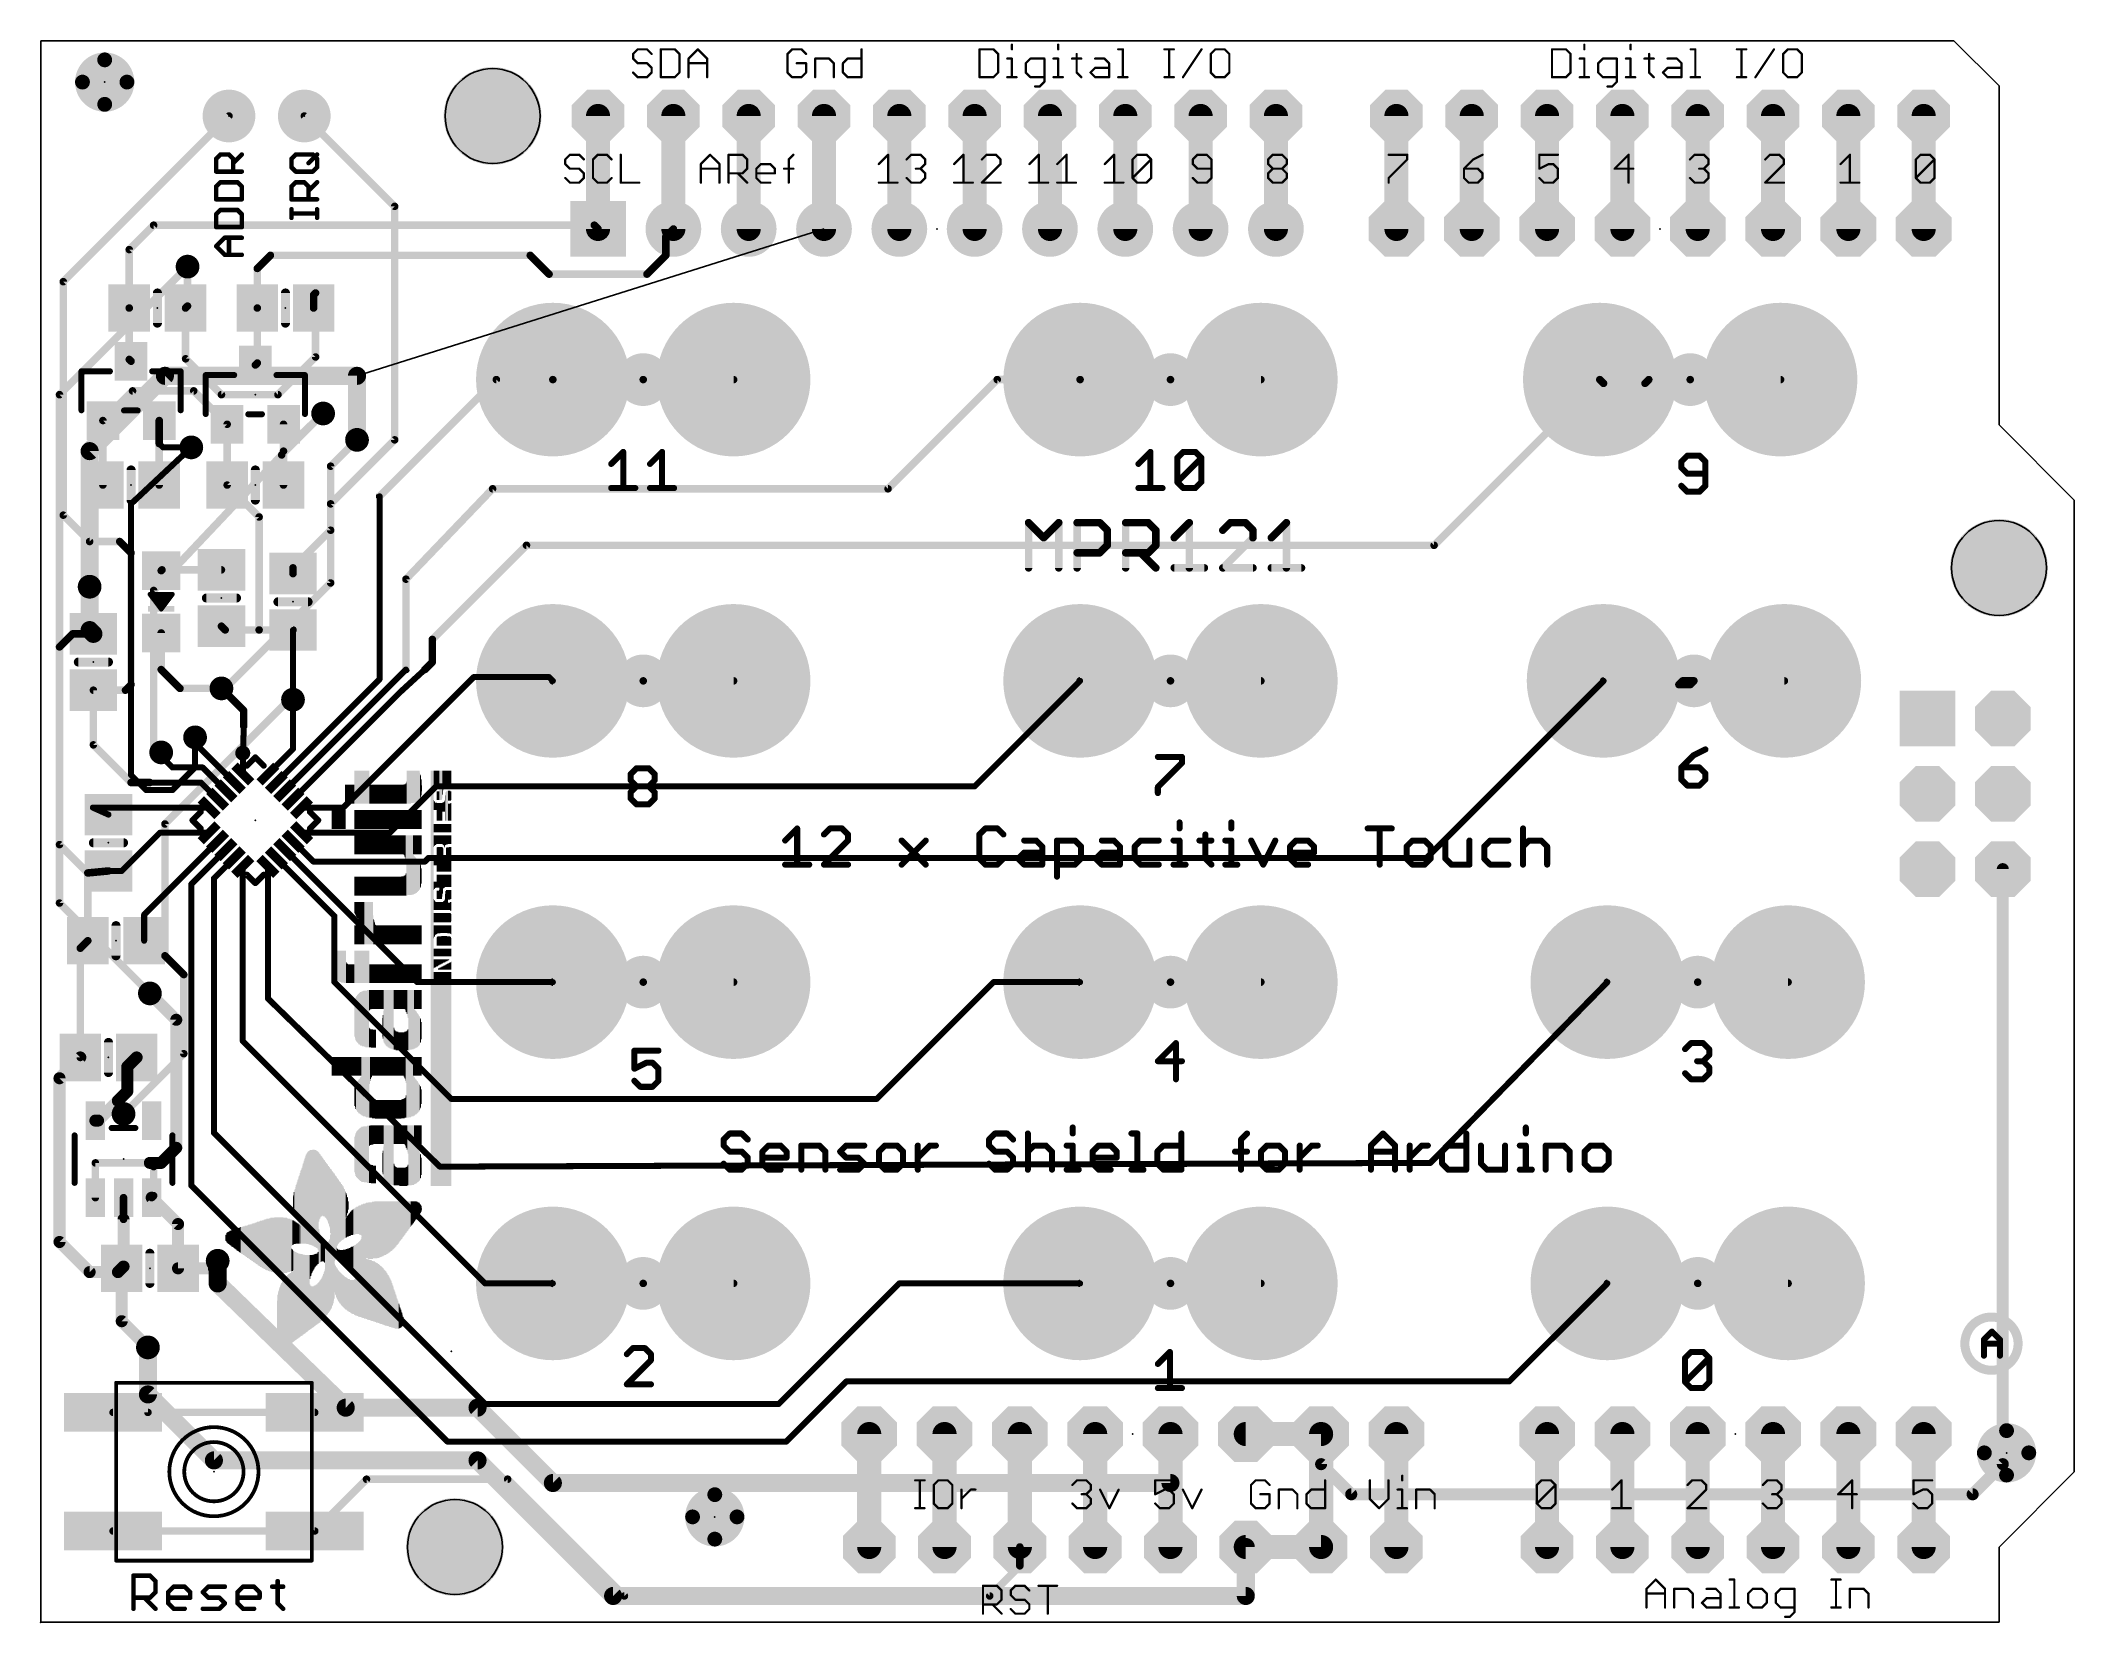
# Model space of a CAD drawing. Extents: x 0 to 68.6, y 0 to 53.3.
import ezdxf

# ---------------------------------------------------------------- set-up
doc = ezdxf.new("R2010")
doc.units = 0
for name, color, linetype in [('1', 12, 'CONTINUOUS'), ('16', 132, 'CONTINUOUS'), ('17', 110, 'CONTINUOUS'), ('18', 110, 'CONTINUOUS'), ('19', 53, 'CONTINUOUS'), ('20', 53, 'CONTINUOUS'), ('21', 40, 'CONTINUOUS'), ('23', 53, 'CONTINUOUS'), ('29', 253, 'CONTINUOUS')]:
    doc.layers.add(name, color=color, linetype=linetype)

# ---------------------------------------------------------------- blocks, each defined once
blk = doc.blocks.new('ROUNDP')
at = {"const_width": 0.5}
blk.add_lwpolyline([(0, -0.25, 1), (0, 0.25, 1), (0, -0.25)], format="xyb", dxfattribs=at)
blk = doc.blocks.new('RECT')
blk.add_solid([(-0.5, -0.5), (0.5, -0.5), (-0.5, 0.5), (0.5, 0.5)])
blk = doc.blocks.new('PIE')
at = {"const_width": 0.5}
blk.add_lwpolyline([(0, -0.25, 1), (0, 0.25, 1), (0, -0.25)], format="xyb", dxfattribs=at)
blk = doc.blocks.new('OCTAGONP')
at = {"const_width": 0.5}
blk.add_lwpolyline([(-0.25, -0.1036), (-0.25, 0.1036), (-0.1036, 0.25), (0.1036, 0.25), (0.25, 0.1036), (0.25, -0.1036), (0.1036, -0.25), (-0.1036, -0.25), (-0.25, -0.1036), (-0.25, 0.1036)], dxfattribs=at)
blk = doc.blocks.new('SQUAREP')
blk.add_solid([(-0.5, -0.5), (0.5, -0.5), (-0.5, 0.5), (0.5, 0.5)])
blk = doc.blocks.new('ROUNDV')
at = {"const_width": 0.5}
blk.add_lwpolyline([(0, -0.25, 1), (0, 0.25, 1), (0, -0.25)], format="xyb", dxfattribs=at)

msp = doc.modelspace()

# ---------------------------------------------------------------- linework, layer by layer
at = {"layer": '1'}
for points, const_width in [([(6.35, 50.8), (0.762, 45.212)], 0.254), ([(18.796, 50.8), (18.796, 46.99)], 0.8128), ([(21.336, 50.8), (21.336, 46.99)], 0.8128), ([(23.876, 50.8), (23.876, 46.99)], 0.8128), ([(26.416, 50.8), (26.416, 46.99)], 0.8128), ([(28.956, 50.8), (28.956, 46.99)], 0.8128), ([(31.496, 50.8), (31.496, 46.99)], 0.8128), ([(34.036, 50.8), (34.036, 46.99)], 0.8128), ([(36.576, 50.8), (36.576, 46.99)], 0.8128), ([(39.116, 50.8), (39.116, 46.99)], 0.8128), ([(41.656, 50.8), (41.656, 46.99)], 0.8128), ([(45.72, 46.99), (45.72, 50.8)], 0.8128), ([(48.26, 50.8), (48.26, 46.99)], 0.8128), ([(50.8, 50.8), (50.8, 46.99)], 0.8128), ([(53.34, 46.99), (53.34, 50.8)], 0.8128), ([(55.88, 50.8), (55.88, 46.99)], 0.8128), ([(58.42, 50.8), (58.42, 46.99)], 0.8128), ([(60.96, 50.8), (60.96, 46.99)], 0.8128), ([(63.5, 50.8), (63.5, 46.99)], 0.8128), ([(2.987, 46.294), (3.81, 47.117)], 0.254), ([(3.81, 47.117), (18.669, 47.117)], 0.254), ([(18.669, 47.117), (18.796, 46.99)], 0.254), ([(21.082, 46.736), (21.336, 46.99)], 0.254), ([(21.082, 46.101), (21.082, 46.736)], 0.254), ([(2.987, 44.323), (2.987, 46.294)], 0.254), ([(7.305, 45.659), (7.747, 46.101)], 0.254), ([(7.747, 46.101), (16.51, 46.101)], 0.254), ([(16.51, 46.101), (17.145, 45.466)], 0.254), ([(20.447, 45.466), (21.082, 46.101)], 0.254), ([(0.762, 45.212), (0.762, 37.338)], 0.254), ([(4.953, 45.72), (4.953, 44.389)], 0.254), ([(7.305, 44.323), (7.305, 45.659)], 0.254), ([(17.145, 45.466), (20.447, 45.466)], 0.254), ([(9.271, 44.831), (9.205, 44.765)], 0.254), ([(9.205, 44.765), (9.205, 44.323)], 0.254), ([(9.271, 42.672), (9.271, 44.831)], 0.254), ([(2.987, 44.323), (2.987, 42.59)], 0.254), ([(4.953, 44.389), (4.887, 44.323)], 0.254), ([(4.887, 44.323), (4.887, 42.611)], 0.254), ([(7.305, 42.468), (7.305, 44.323)], 0.254), ([(2.987, 42.59), (3.048, 42.529)], 0.254), ([(4.887, 42.611), (6.096, 41.402)], 0.254), ([(7.239, 42.402), (7.305, 42.468)], 0.254), ([(8.001, 41.402), (9.271, 42.672)], 0.254), ([(11.43, 37.973), (15.367, 41.91)], 0.254), ([(15.367, 41.91), (17.272, 41.91)], 0.254), ([(17.272, 41.91), (20.32, 41.91)], 0.254), ([(20.32, 41.91), (23.368, 41.91)], 0.254), ([(28.575, 38.227), (32.258, 41.91)], 0.254), ([(32.258, 41.91), (35.052, 41.91)], 0.254), ([(35.052, 41.91), (38.1, 41.91)], 0.254), ([(38.1, 41.91), (41.148, 41.91)], 0.254), ([(46.99, 36.322), (52.578, 41.91)], 0.254), ([(52.705, 41.783), (52.578, 41.91)], 0.254), ([(54.102, 41.783), (52.705, 41.783)], 0.254), ([(54.229, 41.91), (54.102, 41.783)], 0.254), ([(55.626, 41.91), (54.229, 41.91)], 0.254), ([(55.626, 41.91), (58.674, 41.91)], 0.254), ([(2.098, 40.529), (3.098, 41.529)], 0.254), ([(3.098, 41.529), (5.162, 41.529)], 0.254), ([(5.162, 41.529), (6.289, 40.402)], 0.254), ([(6.096, 41.402), (8.001, 41.402)], 0.254), ([(2.098, 40.529), (2.098, 38.354)], 0.254), ([(3.998, 40.529), (3.998, 39.751)], 0.254), ([(6.289, 40.402), (6.289, 38.354)], 0.254), ([(9.525, 40.767), (8.189, 39.497)], 0.254), ([(8.189, 40.402), (8.189, 39.497)], 0.254), ([(3.998, 39.751), (3.998, 38.354)], 0.254), ([(4.125, 39.624), (3.998, 39.751)], 0.2032), ([(10.668, 39.878), (9.779, 38.989)], 0.254), ([(5.08, 39.624), (4.125, 39.624)], 0.2032), ([(8.189, 39.497), (8.189, 38.354)], 0.254), ([(9.779, 38.989), (9.779, 36.83)], 0.254), ([(6.289, 38.354), (7.366, 37.277)], 0.254), ([(11.43, 31.8077), (11.43, 37.973)], 0.2032), ([(12.319, 35.179), (15.24, 38.227)], 0.254), ([(15.24, 38.227), (28.575, 38.227)], 0.254), ([(0.762, 37.338), (1.651, 36.449)], 0.254), ([(7.366, 37.277), (7.366, 33.467)], 0.254), ([(1.651, 36.449), (2.667, 36.449)], 0.254), ([(2.667, 36.449), (3.048, 36.068)], 0.254), ([(9.779, 36.83), (8.509, 35.56)], 0.254), ([(13.208, 33.147), (16.383, 36.322)], 0.254), ([(16.383, 36.322), (46.99, 36.322)], 0.254), ([(3.048, 36.068), (3.048, 31.623)], 0.254), ([(8.509, 35.56), (8.509, 35.367)], 0.254), ([(1.651, 34.925), (1.651, 33.462)], 0.6096), ([(4.064, 35.467), (4.091, 35.494)], 0.254), ([(4.091, 35.494), (6.096, 35.494)], 0.254), ([(12.319, 32.131), (12.319, 35.179)], 0.254), ([(1.651, 33.462), (1.778, 33.335)], 0.6096), ([(6.096, 33.594), (6.223, 33.467)], 0.254), ([(1.077, 33.335), (0.635, 32.893)], 0.254), ([(0.635, 32.893), (0.635, 26.228)], 0.254), ([(1.778, 33.335), (1.077, 33.335)], 0.254), ([(4.064, 33.367), (4.064, 32.131)], 0.254), ([(6.223, 33.467), (7.366, 33.467)], 0.254), ([(7.366, 33.467), (8.509, 33.467)], 0.254), ([(8.509, 33.467), (8.509, 31.115)], 0.2032), ([(13.208, 32.385), (13.208, 33.147)], 0.254), ([(4.064, 32.131), (4.699, 31.496)], 0.254), ([(8.2289, 28.0409), (12.319, 32.131)], 0.2032), ([(12.1227, 31.369), (12.954, 32.131)], 0.2032), ([(12.954, 32.131), (13.208, 32.385)], 0.254), ([(1.778, 31.435), (1.778, 29.591)], 0.254), ([(2.86, 31.435), (1.778, 31.435)], 0.254), ([(3.048, 31.623), (2.86, 31.435)], 0.254), ([(4.699, 31.496), (6.096, 31.496)], 0.254), ([(6.096, 31.496), (6.35, 31.242)], 0.254), ([(7.9461, 28.3238), (11.43, 31.8077)], 0.2032), ([(10.2033, 27.4753), (14.605, 31.877)], 0.2032), ([(14.605, 31.877), (17.145, 31.877)], 0.2032), ([(17.145, 31.877), (17.272, 31.75)], 0.2032), ([(17.272, 31.75), (20.32, 31.75)], 0.254), ([(20.32, 31.75), (23.368, 31.75)], 0.254), ([(31.496, 28.194), (35.052, 31.75)], 0.2032), ([(38.1, 31.75), (35.052, 31.75)], 0.254), ([(41.148, 31.75), (38.1, 31.75)], 0.254), ([(46.736, 25.781), (52.705, 31.75)], 0.2032), ([(55.753, 31.75), (52.705, 31.75)], 0.254), ([(55.372, 31.75), (55.245, 31.623)], 0.254), ([(55.245, 31.623), (55.626, 31.623)], 0.254), ([(55.753, 31.75), (55.372, 31.75)], 0.254), ([(55.626, 31.623), (55.753, 31.75)], 0.254), ([(58.801, 31.75), (55.753, 31.75)], 0.254), ([(6.35, 31.242), (6.8464, 30.7456)], 0.254), ([(6.8464, 30.7456), (6.8464, 30.226)], 0.254), ([(8.509, 31.115), (8.509, 29.4524)], 0.2032), ([(8.5118, 27.7581), (12.1227, 31.369)], 0.2032), ([(6.8147, 28.6066), (6.8464, 30.226)], 0.2032), ([(1.778, 29.591), (3.048, 28.321)], 0.254), ([(5.207, 29.6487), (5.207, 29.845)], 0.2032), ([(6.5319, 28.3238), (5.207, 29.6487)], 0.2032), ([(8.509, 29.4524), (7.6633, 28.6066)], 0.2032), ([(4.064, 29.21), (4.064, 29.337)], 0.2032), ([(4.445, 28.829), (4.064, 29.21)], 0.2032), ([(5.461, 28.829), (4.445, 28.829)], 0.2032), ([(6.2491, 28.0409), (5.461, 28.829)], 0.2032), ([(3.048, 28.321), (3.683, 28.321)], 0.254), ([(5.4033, 28.321), (3.683, 28.321)], 0.2032), ([(5.9662, 27.7581), (5.4033, 28.321)], 0.2032), ([(11.7677, 26.6267), (13.335, 28.194)], 0.2032), ([(13.335, 28.194), (31.496, 28.194)], 0.2032), ([(5.6834, 27.4753), (1.7603, 27.4753)], 0.2032), ([(1.7603, 27.4753), (2.286, 27.239)], 0.2032), ([(8.7946, 27.4753), (10.2033, 27.4753)], 0.2032), ([(0.635, 26.228), (1.59, 25.273)], 0.254), ([(4.0207, 26.6267), (2.733, 25.339)], 0.2032), ([(5.9662, 26.3439), (3.49, 23.8677)], 0.2032), ([(5.6834, 26.6267), (4.0207, 26.6267)], 0.2032), ([(6.2491, 26.0611), (5.08, 24.892)], 0.2032), ([(8.2289, 26.0611), (12.7, 21.59)], 0.2032), ([(8.5118, 26.3439), (9.2017, 25.654)], 0.2032), ([(8.7946, 26.6267), (11.7677, 26.6267)], 0.2032), ([(2.286, 25.339), (1.59, 25.273)], 0.254), ([(1.59, 25.273), (1.59, 22.987)], 0.254), ([(2.733, 25.339), (2.286, 25.339)], 0.2032), ([(6.5319, 25.7782), (5.842, 25.0883)], 0.2032), ([(6.8147, 25.4954), (6.8147, 19.6013)], 0.2032), ([(7.6633, 25.4954), (7.6633, 21.0387)], 0.2032), ([(7.9461, 25.7782), (9.906, 23.8183)], 0.2032), ([(9.2017, 25.654), (12.954, 25.654)], 0.2032), ([(12.954, 25.654), (13.081, 25.781)], 0.2032), ([(13.081, 25.781), (46.736, 25.781)], 0.2032), ([(5.08, 24.892), (5.08, 14.732)], 0.2032), ([(5.842, 25.0883), (5.842, 16.51)], 0.2032), ([(3.49, 23.8677), (3.49, 22.987)], 0.2032), ([(9.906, 23.8183), (9.906, 21.59)], 0.2032), ([(1.336, 22.733), (1.59, 22.987)], 0.254), ([(1.336, 19.05), (1.336, 22.733)], 0.254), ([(4.572, 20.32), (3.683, 21.209)], 0.4064), ([(9.906, 21.59), (13.843, 17.653)], 0.2032), ([(12.7, 21.59), (17.272, 21.59)], 0.2032), ([(20.32, 21.59), (17.272, 21.59)], 0.254), ([(23.368, 21.59), (20.32, 21.59)], 0.254), ([(28.194, 17.653), (32.131, 21.59)], 0.2032), ([(32.131, 21.59), (35.052, 21.59)], 0.2032), ([(35.052, 21.59), (38.1, 21.59)], 0.254), ([(38.1, 21.59), (41.148, 21.59)], 0.254), ([(46.863, 15.494), (52.832, 21.59)], 0.2032), ([(55.88, 21.59), (52.832, 21.59)], 0.254), ([(55.88, 21.59), (58.928, 21.59)], 0.254), ([(7.6633, 21.0387), (13.462, 15.367)], 0.2032), ([(4.572, 16.002), (4.572, 20.32)], 0.4064), ([(1.336, 19.05), (0.635, 18.349)], 0.4064), ([(2.921, 18.735), (3.236, 19.05)], 0.4064), ([(6.8147, 19.6013), (14.986, 11.43)], 0.2032), ([(0.635, 18.349), (0.635, 12.827)], 0.4064), ([(2.921, 17.907), (2.921, 18.735)], 0.4064), ([(2.6035, 17.5895), (2.921, 17.907)], 0.4064), ([(1.9351, 16.9211), (2.6035, 17.5895)], 0.4064), ([(2.921, 17.272), (2.6035, 17.5895)], 0.254), ([(2.794, 17.145), (2.921, 17.272)], 0.254), ([(13.843, 17.653), (28.194, 17.653)], 0.2032), ([(1.844, 16.9211), (1.9351, 16.9211)], 0.4064), ([(5.842, 16.51), (14.986, 7.366)], 0.2032), ([(4.064, 15.494), (4.572, 16.002)], 0.4064), ([(1.844, 14.3209), (1.844, 15.494)], 0.254), ([(1.844, 15.494), (3.683, 15.494)], 0.254), ([(3.683, 15.494), (4.064, 15.494)], 0.4064), ([(3.683, 15.494), (3.81, 15.367)], 0.254), ([(3.81, 15.367), (3.81, 14.3869)], 0.254), ([(13.462, 15.367), (46.863, 15.494)], 0.2032), ([(2.794, 13.589), (2.794, 14.3209)], 0.254), ([(3.744, 14.3209), (4.633, 13.4319)], 0.4064), ([(3.81, 14.3869), (3.744, 14.3209)], 0.254), ([(5.08, 14.732), (13.716, 6.096)], 0.2032), ([(2.794, 13.589), (2.794, 11.999)], 0.4064), ([(0.635, 12.827), (1.651, 11.811)], 0.4064), ([(4.633, 13.4319), (4.633, 11.938)], 0.4064), ([(5.842, 11.938), (5.969, 12.192)], 0.4064), ([(1.651, 11.811), (2.606, 11.811)], 0.4064), ([(2.606, 11.811), (2.733, 11.938)], 0.4064), ([(2.794, 11.999), (2.733, 11.938)], 0.4064), ([(2.733, 11.938), (2.733, 10.155)], 0.4064), ([(4.633, 11.938), (5.842, 11.938)], 0.4064), ([(14.986, 11.43), (17.272, 11.43)], 0.2032), ([(17.272, 11.43), (20.32, 11.43)], 0.254), ([(20.32, 11.43), (23.368, 11.43)], 0.254), ([(24.892, 7.366), (28.956, 11.43)], 0.2032), ([(28.956, 11.43), (35.052, 11.43)], 0.2032), ([(35.052, 11.43), (38.1, 11.43)], 0.254), ([(38.1, 11.43), (41.148, 11.43)], 0.254), ([(49.53, 8.128), (52.832, 11.43)], 0.2032), ([(52.832, 11.43), (55.88, 11.43)], 0.254), ([(55.88, 11.43), (58.928, 11.43)], 0.254), ([(2.733, 10.155), (3.617, 9.271)], 0.4064), ([(3.617, 9.271), (3.617, 7.08)], 0.254), ([(25.146, 6.096), (27.178, 8.128)], 0.2032), ([(27.178, 8.128), (49.53, 8.128)], 0.2032), ([(2.442, 7.08), (9.242, 7.08)], 0.254), ([(3.617, 7.08), (2.442, 7.08)], 0.254), ([(14.986, 7.366), (24.892, 7.366)], 0.2032), ([(13.716, 6.096), (25.146, 6.096)], 0.2032), ([(27.94, 6.35), (27.94, 2.54)], 0.8128), ([(30.48, 6.35), (30.48, 2.54)], 0.8128), ([(33.02, 6.35), (33.02, 2.54)], 0.8128), ([(35.56, 6.35), (35.56, 2.54)], 0.8128), ([(38.1, 6.35), (38.1, 2.54)], 0.8128), ([(43.18, 6.35), (40.64, 6.35)], 0.8128), ([(43.18, 2.54), (43.18, 6.35)], 0.8128), ([(45.72, 6.35), (45.72, 2.54)], 0.8128), ([(50.8, 2.54), (50.8, 6.35)], 0.8128), ([(53.34, 2.54), (53.34, 6.35)], 0.8128), ([(55.88, 2.54), (55.88, 6.35)], 0.8128), ([(58.42, 2.54), (58.42, 6.35)], 0.8128), ([(60.96, 2.54), (60.96, 6.35)], 0.8128), ([(63.5, 2.54), (63.5, 6.35)], 0.8128), ([(9.242, 3.08), (10.988, 4.826)], 0.254), ([(10.988, 4.826), (15.748, 4.826)], 0.254), ([(15.748, 4.826), (19.685, 0.889)], 0.254), ([(2.442, 3.08), (9.242, 3.08)], 0.254), ([(40.64, 2.54), (43.18, 2.54)], 0.8128), ([(33.02, 1.905), (33.02, 2.54)], 0.254), ([(32.004, 0.889), (33.02, 1.905)], 0.254), ([(19.685, 0.889), (32.004, 0.889)], 0.254)]:
    msp.add_lwpolyline(points, dxfattribs=dict(at, const_width=const_width))
for points, const_width in [([(6.3949, 50.7551, 1), (6.3051, 50.8449)], 0.127), ([(18.9992, 50.8, 1), (18.5928, 50.8)], 0.4064), ([(21.5392, 50.8, 1), (21.1328, 50.8)], 0.4064), ([(24.0792, 50.8, 1), (23.6728, 50.8)], 0.4064), ([(26.6192, 50.8, 1), (26.2128, 50.8)], 0.4064), ([(29.1592, 50.8, 1), (28.7528, 50.8)], 0.4064), ([(31.6992, 50.8, 1), (31.2928, 50.8)], 0.4064), ([(34.2392, 50.8, 1), (33.8328, 50.8)], 0.4064), ([(36.7792, 50.8, 1), (36.3728, 50.8)], 0.4064), ([(39.3192, 50.8, 1), (38.9128, 50.8)], 0.4064), ([(41.8592, 50.8, 1), (41.4528, 50.8)], 0.4064), ([(45.9232, 50.8, 1), (45.5168, 50.8)], 0.4064), ([(48.4632, 50.8, 1), (48.0568, 50.8)], 0.4064), ([(51.0032, 50.8, 1), (50.5968, 50.8)], 0.4064), ([(53.5432, 50.8, 1), (53.1368, 50.8)], 0.4064), ([(56.0832, 50.8, 1), (55.6768, 50.8)], 0.4064), ([(58.6232, 50.8, 1), (58.2168, 50.8)], 0.4064), ([(61.1632, 50.8, 1), (60.7568, 50.8)], 0.4064), ([(63.7032, 50.8, 1), (63.2968, 50.8)], 0.4064), ([(3.81, 47.1805, 1), (3.81, 47.0535)], 0.127), ([(3.8549, 47.0721, 1), (3.7651, 47.1619)], 0.127), ([(18.5928, 46.99, 1), (18.9992, 46.99)], 0.4064), ([(18.7139, 47.1619, 1), (18.6241, 47.0721)], 0.127), ([(18.669, 47.0535, 1), (18.669, 47.1805)], 0.127), ([(18.7511, 46.9451, 1), (18.8409, 47.0349)], 0.127), ([(21.1328, 46.99, 1), (21.5392, 46.99)], 0.4064), ([(21.1455, 46.736, 1), (21.0185, 46.736)], 0.127), ([(21.0371, 46.7809, 1), (21.1269, 46.6911)], 0.127), ([(21.3809, 46.9451, 1), (21.2911, 47.0349)], 0.127), ([(23.6728, 46.99, 1), (24.0792, 46.99)], 0.4064), ([(26.2128, 46.99, 1), (26.6192, 46.99)], 0.4064), ([(28.7528, 46.99, 1), (29.1592, 46.99)], 0.4064), ([(31.2928, 46.99, 1), (31.6992, 46.99)], 0.4064), ([(33.8328, 46.99, 1), (34.2392, 46.99)], 0.4064), ([(36.3728, 46.99, 1), (36.7792, 46.99)], 0.4064), ([(38.9128, 46.99, 1), (39.3192, 46.99)], 0.4064), ([(41.4528, 46.99, 1), (41.8592, 46.99)], 0.4064), ([(45.5168, 46.99, 1), (45.9232, 46.99)], 0.4064), ([(48.0568, 46.99, 1), (48.4632, 46.99)], 0.4064), ([(50.5968, 46.99, 1), (51.0032, 46.99)], 0.4064), ([(53.1368, 46.99, 1), (53.5432, 46.99)], 0.4064), ([(55.6768, 46.99, 1), (56.0832, 46.99)], 0.4064), ([(58.2168, 46.99, 1), (58.6232, 46.99)], 0.4064), ([(60.7568, 46.99, 1), (61.1632, 46.99)], 0.4064), ([(63.2968, 46.99, 1), (63.7032, 46.99)], 0.4064), ([(3.0505, 46.294, 1), (2.9235, 46.294)], 0.127), ([(2.9421, 46.3389, 1), (3.0319, 46.2491)], 0.127), ([(7.747, 46.1645, 1), (7.747, 46.0375)], 0.127), ([(7.7919, 46.0561, 1), (7.7021, 46.1459)], 0.127), ([(16.5549, 46.1459, 1), (16.4651, 46.0561)], 0.127), ([(16.51, 46.0375, 1), (16.51, 46.1645)], 0.127), ([(21.0185, 46.101, 1), (21.1455, 46.101)], 0.127), ([(21.1269, 46.0561, 1), (21.0371, 46.1459)], 0.127), ([(0.8255, 45.212, 1), (0.6985, 45.212)], 0.127), ([(0.7171, 45.2569, 1), (0.8069, 45.1671)], 0.127), ([(5.0165, 45.72, 1), (4.8895, 45.72)], 0.127), ([(7.3685, 45.659, 1), (7.2415, 45.659)], 0.127), ([(7.2601, 45.7039, 1), (7.3499, 45.6141)], 0.127), ([(17.145, 45.5295, 1), (17.145, 45.4025)], 0.127), ([(17.1001, 45.4211, 1), (17.1899, 45.5109)], 0.127), ([(20.4021, 45.5109, 1), (20.4919, 45.4211)], 0.127), ([(20.447, 45.4025, 1), (20.447, 45.5295)], 0.127), ([(9.2685, 44.765, 1), (9.1415, 44.765)], 0.127), ([(9.1601, 44.8099, 1), (9.2499, 44.7201)], 0.127), ([(9.3345, 44.831, 1), (9.2075, 44.831)], 0.127), ([(9.3159, 44.7861, 1), (9.2261, 44.8759)], 0.127), ([(3.0505, 44.323, 1), (2.9235, 44.323)], 0.127), ([(2.9235, 44.323, 1), (3.0505, 44.323)], 0.127), ([(4.9505, 44.323, 1), (4.8235, 44.323)], 0.127), ([(4.8421, 44.3679, 1), (4.9319, 44.2781)], 0.127), ([(4.8895, 44.389, 1), (5.0165, 44.389)], 0.127), ([(4.9979, 44.3441, 1), (4.9081, 44.4339)], 0.127), ([(7.3685, 44.323, 1), (7.2415, 44.323)], 0.127), ([(7.2415, 44.323, 1), (7.3685, 44.323)], 0.127), ([(9.1415, 44.323, 1), (9.2685, 44.323)], 0.127), ([(3.0319, 42.6349, 1), (2.9421, 42.5451)], 0.127), ([(2.9235, 42.59, 1), (3.0505, 42.59)], 0.127), ([(3.0031, 42.4841, 1), (3.0929, 42.5739)], 0.127), ([(4.9319, 42.6559, 1), (4.8421, 42.5661)], 0.127), ([(4.8235, 42.611, 1), (4.9505, 42.611)], 0.127), ([(7.2415, 42.468, 1), (7.3685, 42.468)], 0.127), ([(7.3499, 42.4231, 1), (7.2601, 42.5129)], 0.127), ([(9.2075, 42.672, 1), (9.3345, 42.672)], 0.127), ([(9.3159, 42.6271, 1), (9.2261, 42.7169)], 0.127), ([(7.1941, 42.4469, 1), (7.2839, 42.3571)], 0.127), ([(15.367, 41.9735, 1), (15.367, 41.8465)], 0.127), ([(15.4119, 41.8651, 1), (15.3221, 41.9549)], 0.127), ([(17.272, 41.9735, 1), (17.272, 41.8465)], 0.127), ([(17.272, 41.8465, 1), (17.272, 41.9735)], 0.127), ([(20.32, 41.9735, 1), (20.32, 41.8465)], 0.127), ([(20.32, 41.8465, 1), (20.32, 41.9735)], 0.127), ([(23.368, 41.8465, 1), (23.368, 41.9735)], 0.127), ([(32.258, 41.9735, 1), (32.258, 41.8465)], 0.127), ([(32.3029, 41.8651, 1), (32.2131, 41.9549)], 0.127), ([(35.052, 41.9735, 1), (35.052, 41.8465)], 0.127), ([(35.052, 41.8465, 1), (35.052, 41.9735)], 0.127), ([(38.1, 41.9735, 1), (38.1, 41.8465)], 0.127), ([(38.1, 41.8465, 1), (38.1, 41.9735)], 0.127), ([(41.148, 41.8465, 1), (41.148, 41.9735)], 0.127), ([(52.6229, 41.9549, 1), (52.5331, 41.8651)], 0.127), ([(52.6229, 41.8651, 1), (52.5331, 41.9549)], 0.127), ([(52.705, 41.8465, 1), (52.705, 41.7195)], 0.127), ([(52.6601, 41.7381, 1), (52.7499, 41.8279)], 0.127), ([(54.0571, 41.8279, 1), (54.1469, 41.7381)], 0.127), ([(54.102, 41.7195, 1), (54.102, 41.8465)], 0.127), ([(54.229, 41.9735, 1), (54.229, 41.8465)], 0.127), ([(54.2739, 41.8651, 1), (54.1841, 41.9549)], 0.127), ([(55.626, 41.9735, 1), (55.626, 41.8465)], 0.127), ([(55.626, 41.8465, 1), (55.626, 41.9735)], 0.127), ([(58.674, 41.8465, 1), (58.674, 41.9735)], 0.127), ([(3.098, 41.5925, 1), (3.098, 41.4655)], 0.127), ([(3.1429, 41.4841, 1), (3.0531, 41.5739)], 0.127), ([(5.2069, 41.5739, 1), (5.1171, 41.4841)], 0.127), ([(5.162, 41.4655, 1), (5.162, 41.5925)], 0.127), ([(6.096, 41.4655, 1), (6.096, 41.3385)], 0.127), ([(6.0511, 41.3571, 1), (6.1409, 41.4469)], 0.127), ([(7.9561, 41.4469, 1), (8.0459, 41.3571)], 0.127), ([(8.001, 41.3385, 1), (8.001, 41.4655)], 0.127), ([(2.1615, 40.529, 1), (2.0345, 40.529)], 0.127), ([(2.0531, 40.5739, 1), (2.1429, 40.4841)], 0.127), ([(4.0615, 40.529, 1), (3.9345, 40.529)], 0.127), ([(6.3525, 40.402, 1), (6.2255, 40.402)], 0.127), ([(6.2441, 40.3571, 1), (6.3339, 40.4469)], 0.127), ([(8.2525, 40.402, 1), (8.1255, 40.402)], 0.127), ([(9.5688, 40.721, 1), (9.4812, 40.813)], 0.127), ([(4.0615, 39.751, 1), (3.9345, 39.751)], 0.127), ([(3.9345, 39.751, 1), (4.0615, 39.751)], 0.127), ([(4.0339, 39.7869, 1), (3.9621, 39.7151)], 0.1016), ([(10.7129, 39.8331, 1), (10.6231, 39.9229)], 0.127), ([(4.125, 39.6748, 1), (4.125, 39.5732)], 0.1016), ([(4.0891, 39.5881, 1), (4.1609, 39.6599)], 0.1016), ([(5.08, 39.5732, 1), (5.08, 39.6748)], 0.1016), ([(8.2525, 39.497, 1), (8.1255, 39.497)], 0.127), ([(8.1452, 39.543, 1), (8.2328, 39.451)], 0.127), ([(8.1255, 39.497, 1), (8.2525, 39.497)], 0.127), ([(9.8425, 38.989, 1), (9.7155, 38.989)], 0.127), ([(9.7341, 39.0339, 1), (9.8239, 38.9441)], 0.127), ([(2.0345, 38.354, 1), (2.1615, 38.354)], 0.127), ([(3.9345, 38.354, 1), (4.0615, 38.354)], 0.127), ([(6.3339, 38.3989, 1), (6.2441, 38.3091)], 0.127), ([(6.2255, 38.354, 1), (6.3525, 38.354)], 0.127), ([(8.1255, 38.354, 1), (8.2525, 38.354)], 0.127), ([(11.3851, 38.0179, 1), (11.4749, 37.9281)], 0.127), ([(11.4808, 37.973, 1), (11.3792, 37.973)], 0.1016), ([(15.24, 38.2905, 1), (15.24, 38.1635)], 0.127), ([(15.2858, 38.1831, 1), (15.1942, 38.2709)], 0.127), ([(28.5301, 38.2719, 1), (28.6199, 38.1821)], 0.127), ([(28.575, 38.1635, 1), (28.575, 38.2905)], 0.127), ([(0.8069, 37.3829, 1), (0.7171, 37.2931)], 0.127), ([(0.6985, 37.338, 1), (0.8255, 37.338)], 0.127), ([(7.4295, 37.277, 1), (7.3025, 37.277)], 0.127), ([(7.3211, 37.2321, 1), (7.4109, 37.3219)], 0.127), ([(1.651, 36.5125, 1), (1.651, 36.3855)], 0.127), ([(1.6061, 36.4041, 1), (1.6959, 36.4939)], 0.127), ([(2.7119, 36.4939, 1), (2.6221, 36.4041)], 0.127), ([(2.667, 36.3855, 1), (2.667, 36.5125)], 0.127), ([(9.7155, 36.83, 1), (9.8425, 36.83)], 0.127), ([(9.8239, 36.7851, 1), (9.7341, 36.8749)], 0.127), ([(16.383, 36.3855, 1), (16.383, 36.2585)], 0.127), ([(16.4279, 36.2771, 1), (16.3381, 36.3669)], 0.127), ([(46.9451, 36.3669, 1), (47.0349, 36.2771)], 0.127), ([(46.99, 36.2585, 1), (46.99, 36.3855)], 0.127), ([(3.1115, 36.068, 1), (2.9845, 36.068)], 0.127), ([(3.0031, 36.0231, 1), (3.0929, 36.1129)], 0.127), ([(8.5725, 35.56, 1), (8.4455, 35.56)], 0.127), ([(8.4641, 35.6049, 1), (8.5539, 35.5151)], 0.127), ([(1.8034, 34.925, 1), (1.4986, 34.925)], 0.3048), ([(4.0191, 35.5119, 1), (4.1089, 35.4221)], 0.127), ([(4.091, 35.5575, 1), (4.091, 35.4305)], 0.127), ([(4.1359, 35.4491, 1), (4.0461, 35.5389)], 0.127), ([(6.096, 35.4305, 1), (6.096, 35.5575)], 0.127), ([(8.4455, 35.367, 1), (8.5725, 35.367)], 0.127), ([(12.3825, 35.179, 1), (12.2555, 35.179)], 0.127), ([(12.2732, 35.2229, 1), (12.3648, 35.1351)], 0.127), ([(1.7588, 33.5698, 1), (1.5432, 33.3542)], 0.3048), ([(1.4986, 33.462, 1), (1.8034, 33.462)], 0.3048), ([(6.1409, 33.6389, 1), (6.0511, 33.5491)], 0.127), ([(0.6985, 32.893, 1), (0.5715, 32.893)], 0.127), ([(0.5901, 32.9379, 1), (0.6799, 32.8481)], 0.127), ([(1.077, 33.3985, 1), (1.077, 33.2715)], 0.127), ([(1.1219, 33.2901, 1), (1.0321, 33.3799)], 0.127), ([(1.6702, 33.2272, 1), (1.8858, 33.4428)], 0.3048), ([(1.778, 33.2715, 1), (1.778, 33.3985)], 0.127), ([(4.1275, 33.367, 1), (4.0005, 33.367)], 0.127), ([(6.223, 33.5305, 1), (6.223, 33.4035)], 0.127), ([(6.1781, 33.4221, 1), (6.2679, 33.5119)], 0.127), ([(7.366, 33.5305, 1), (7.366, 33.4035)], 0.127), ([(7.3025, 33.467, 1), (7.4295, 33.467)], 0.127), ([(7.366, 33.4035, 1), (7.366, 33.5305)], 0.127), ([(8.5598, 33.467, 1), (8.4582, 33.467)], 0.1016), ([(8.509, 33.4035, 1), (8.509, 33.5305)], 0.127), ([(13.2715, 33.147, 1), (13.1445, 33.147)], 0.127), ([(13.1631, 33.1919, 1), (13.2529, 33.1021)], 0.127), ([(4.1089, 32.1759, 1), (4.0191, 32.0861)], 0.127), ([(12.9091, 32.1759, 1), (12.9989, 32.0861)], 0.127), ([(13.1445, 32.385, 1), (13.2715, 32.385)], 0.127), ([(13.2529, 32.3401, 1), (13.1631, 32.4299)], 0.127), ([(1.8415, 31.435, 1), (1.7145, 31.435)], 0.127), ([(1.778, 31.4985, 1), (1.778, 31.3715)], 0.127), ([(2.86, 31.3715, 1), (2.86, 31.4985)], 0.127), ([(2.9845, 31.623, 1), (3.1115, 31.623)], 0.127), ([(3.0929, 31.5781, 1), (3.0031, 31.6679)], 0.127), ([(4.0005, 32.131, 1), (4.1275, 32.131)], 0.127), ([(4.699, 31.5595, 1), (4.699, 31.4325)], 0.127), ([(4.6541, 31.4511, 1), (4.7439, 31.5409)], 0.127), ([(6.1409, 31.5409, 1), (6.0511, 31.4511)], 0.127), ([(6.096, 31.4325, 1), (6.096, 31.5595)], 0.127), ([(11.3792, 31.8077, 1), (11.4808, 31.8077)], 0.1016), ([(11.4659, 31.7718, 1), (11.3941, 31.8436)], 0.1016), ([(12.2555, 32.131, 1), (12.3825, 32.131)], 0.127), ([(12.3549, 32.0951, 1), (12.2831, 32.1669)], 0.1016), ([(12.9883, 32.0936, 1), (12.9197, 32.1684)], 0.1016), ([(14.605, 31.9278, 1), (14.605, 31.8262)], 0.1016), ([(14.6409, 31.8411, 1), (14.5691, 31.9129)], 0.1016), ([(17.1809, 31.9129, 1), (17.1091, 31.8411)], 0.1016), ([(17.145, 31.8262, 1), (17.145, 31.9278)], 0.1016), ([(17.272, 31.8135, 1), (17.272, 31.6865)], 0.127), ([(17.2361, 31.7141, 1), (17.3079, 31.7859)], 0.1016), ([(20.32, 31.8135, 1), (20.32, 31.6865)], 0.127), ([(20.32, 31.6865, 1), (20.32, 31.8135)], 0.127), ([(23.368, 31.6865, 1), (23.368, 31.8135)], 0.127), ([(35.052, 31.8135, 1), (35.052, 31.6865)], 0.127), ([(35.0879, 31.7141, 1), (35.0161, 31.7859)], 0.1016), ([(38.1, 31.8135, 1), (38.1, 31.6865)], 0.127), ([(38.1, 31.6865, 1), (38.1, 31.8135)], 0.127), ([(41.148, 31.6865, 1), (41.148, 31.8135)], 0.127), ([(52.705, 31.8135, 1), (52.705, 31.6865)], 0.127), ([(52.7409, 31.7141, 1), (52.6691, 31.7859)], 0.1016), ([(55.245, 31.6865, 1), (55.245, 31.5595)], 0.127), ([(55.2001, 31.6679, 1), (55.2899, 31.5781)], 0.127), ([(55.372, 31.8135, 1), (55.372, 31.6865)], 0.127), ([(55.4169, 31.7051, 1), (55.3271, 31.7949)], 0.127), ([(55.5811, 31.6679, 1), (55.6709, 31.5781)], 0.127), ([(55.626, 31.5595, 1), (55.626, 31.6865)], 0.127), ([(55.753, 31.8135, 1), (55.753, 31.6865)], 0.127), ([(55.7979, 31.7051, 1), (55.7081, 31.7949)], 0.127), ([(55.753, 31.6865, 1), (55.753, 31.8135)], 0.127), ([(55.753, 31.6865, 1), (55.753, 31.8135)], 0.127), ([(58.801, 31.6865, 1), (58.801, 31.8135)], 0.127), ([(2.8151, 31.4799, 1), (2.9049, 31.3901)], 0.127), ([(6.3949, 31.2869, 1), (6.3051, 31.1971)], 0.127), ([(6.3051, 31.1971, 1), (6.3949, 31.2869)], 0.127), ([(6.9099, 30.7456, 1), (6.7829, 30.7456)], 0.127), ([(8.5598, 31.115, 1), (8.4582, 31.115)], 0.1016), ([(8.4582, 31.115, 1), (8.5598, 31.115)], 0.1016), ([(12.0884, 31.4064, 1), (12.157, 31.3316)], 0.1016), ([(12.1586, 31.3331, 1), (12.0868, 31.4049)], 0.1016), ([(6.7829, 30.226, 1), (6.9099, 30.226)], 0.127), ([(6.8015, 30.7007, 1), (6.8913, 30.7905)], 0.127), ([(6.8972, 30.225, 1), (6.7956, 30.227)], 0.1016), ([(1.8229, 29.6359, 1), (1.7331, 29.5461)], 0.127), ([(1.7145, 29.591, 1), (1.8415, 29.591)], 0.127), ([(5.2578, 29.845, 1), (5.1562, 29.845)], 0.1016), ([(5.2429, 29.6846, 1), (5.1711, 29.6128)], 0.1016), ([(5.1562, 29.6487, 1), (5.2578, 29.6487)], 0.1016), ([(8.4582, 29.4524, 1), (8.5598, 29.4524)], 0.1016), ([(8.5449, 29.4165, 1), (8.4731, 29.4883)], 0.1016), ([(4.1148, 29.337, 1), (4.0132, 29.337)], 0.1016), ([(4.0999, 29.2459, 1), (4.0281, 29.1741)], 0.1016), ([(4.0132, 29.21, 1), (4.1148, 29.21)], 0.1016), ([(4.445, 28.8798, 1), (4.445, 28.7782)], 0.1016), ([(4.4091, 28.7931, 1), (4.4809, 28.8649)], 0.1016), ([(5.4969, 28.8649, 1), (5.4251, 28.7931)], 0.1016), ([(5.461, 28.7782, 1), (5.461, 28.8798)], 0.1016), ([(3.048, 28.3845, 1), (3.048, 28.2575)], 0.127), ([(3.0031, 28.2761, 1), (3.0929, 28.3659)], 0.127), ([(3.683, 28.3718, 1), (3.683, 28.2702)], 0.1016), ([(3.683, 28.2575, 1), (3.683, 28.3845)], 0.127), ([(5.4392, 28.3569, 1), (5.3674, 28.2851)], 0.1016), ([(5.4033, 28.2702, 1), (5.4033, 28.3718)], 0.1016), ([(6.2131, 28.005, 1), (6.285, 28.0769)], 0.1016), ([(6.496, 28.2879, 1), (6.5678, 28.3597)], 0.1016), ([(6.7639, 28.6076, 1), (6.8655, 28.6056)], 0.1016), ([(7.6273, 28.6426, 1), (7.6992, 28.5707)], 0.1016), ([(7.9102, 28.3597, 1), (7.982, 28.2879)], 0.1016), ([(8.193, 28.0769, 1), (8.2649, 28.005)], 0.1016), ([(13.335, 28.2448, 1), (13.335, 28.1432)], 0.1016), ([(13.3709, 28.1581, 1), (13.2991, 28.2299)], 0.1016), ([(31.4601, 28.2299, 1), (31.5319, 28.1581)], 0.1016), ([(31.496, 28.1432, 1), (31.496, 28.2448)], 0.1016), ([(1.7811, 27.5216, 1), (1.7394, 27.4289)], 0.1016), ([(1.7603, 27.5261, 1), (1.7603, 27.4245)], 0.1016), ([(5.6834, 27.4245, 1), (5.6834, 27.5261)], 0.1016), ([(5.9303, 27.7222, 1), (6.0021, 27.794)], 0.1016), ([(8.4759, 27.794, 1), (8.5477, 27.7222)], 0.1016), ([(8.7946, 27.5261, 1), (8.7946, 27.4245)], 0.1016), ([(10.1673, 27.5112, 1), (10.2392, 27.4393)], 0.1016), ([(10.2033, 27.4245, 1), (10.2033, 27.5261)], 0.1016), ([(2.2652, 27.1927, 1), (2.3068, 27.2853)], 0.1016), ([(0.6799, 26.2729, 1), (0.5901, 26.1831)], 0.127), ([(0.5715, 26.228, 1), (0.6985, 26.228)], 0.127), ([(4.0207, 26.6775, 1), (4.0207, 26.5759)], 0.1016), ([(4.0567, 26.5908, 1), (3.9848, 26.6627)], 0.1016), ([(5.6834, 26.5759, 1), (5.6834, 26.6775)], 0.1016), ([(6.0021, 26.308, 1), (5.9303, 26.3798)], 0.1016), ([(6.285, 26.0251, 1), (6.2131, 26.097)], 0.1016), ([(8.2649, 26.097, 1), (8.193, 26.0251)], 0.1016), ([(8.5477, 26.3798, 1), (8.4759, 26.308)], 0.1016), ([(8.7946, 26.6775, 1), (8.7946, 26.5759)], 0.1016), ([(11.7318, 26.6627, 1), (11.8037, 26.5908)], 0.1016), ([(11.7677, 26.5759, 1), (11.7677, 26.6775)], 0.1016), ([(1.6535, 25.273, 1), (1.5265, 25.273)], 0.127), ([(1.584, 25.3362, 1), (1.596, 25.2098)], 0.127), ([(1.5451, 25.2281, 1), (1.6349, 25.3179)], 0.127), ([(2.286, 25.3898, 1), (2.286, 25.2882)], 0.1016), ([(2.292, 25.2758, 1), (2.28, 25.4022)], 0.127), ([(2.6971, 25.3749, 1), (2.7689, 25.3031)], 0.1016), ([(2.733, 25.2882, 1), (2.733, 25.3898)], 0.1016), ([(6.5678, 25.7423, 1), (6.496, 25.8141)], 0.1016), ([(6.8655, 25.4954, 1), (6.7639, 25.4954)], 0.1016), ([(7.7141, 25.4954, 1), (7.6125, 25.4954)], 0.1016), ([(7.982, 25.8141, 1), (7.9102, 25.7423)], 0.1016), ([(9.2017, 25.7048, 1), (9.2017, 25.6032)], 0.1016), ([(9.1658, 25.6181, 1), (9.2376, 25.6899)], 0.1016), ([(12.9181, 25.6899, 1), (12.9899, 25.6181)], 0.1016), ([(12.954, 25.6032, 1), (12.954, 25.7048)], 0.1016), ([(13.081, 25.8318, 1), (13.081, 25.7302)], 0.1016), ([(13.1169, 25.7451, 1), (13.0451, 25.8169)], 0.1016), ([(46.7001, 25.8169, 1), (46.7719, 25.7451)], 0.1016), ([(46.736, 25.7302, 1), (46.736, 25.8318)], 0.1016), ([(5.1308, 24.892, 1), (5.0292, 24.892)], 0.1016), ([(5.0441, 24.9279, 1), (5.1159, 24.8561)], 0.1016), ([(5.8928, 25.0883, 1), (5.7912, 25.0883)], 0.1016), ([(5.8061, 25.1242, 1), (5.8779, 25.0524)], 0.1016), ([(3.5408, 23.8677, 1), (3.4392, 23.8677)], 0.1016), ([(3.4541, 23.9036, 1), (3.5259, 23.8318)], 0.1016), ([(9.9568, 23.8183, 1), (9.8552, 23.8183)], 0.1016), ([(9.8701, 23.7824, 1), (9.9419, 23.8542)], 0.1016), ([(1.3995, 22.733, 1), (1.2725, 22.733)], 0.127), ([(1.2911, 22.7779, 1), (1.3809, 22.6881)], 0.127), ([(1.5265, 22.987, 1), (1.6535, 22.987)], 0.127), ([(1.6349, 22.9421, 1), (1.5451, 23.0319)], 0.127), ([(3.4392, 22.987, 1), (3.5408, 22.987)], 0.1016), ([(3.7548, 21.2808, 1), (3.6112, 21.1372)], 0.2032), ([(9.9419, 21.6259, 1), (9.8701, 21.5541)], 0.1016), ([(9.8552, 21.59, 1), (9.9568, 21.59)], 0.1016), ([(12.7, 21.6408, 1), (12.7, 21.5392)], 0.1016), ([(12.6641, 21.5541, 1), (12.7359, 21.6259)], 0.1016), ([(17.272, 21.6535, 1), (17.272, 21.5265)], 0.127), ([(17.272, 21.5392, 1), (17.272, 21.6408)], 0.1016), ([(20.32, 21.6535, 1), (20.32, 21.5265)], 0.127), ([(20.32, 21.5265, 1), (20.32, 21.6535)], 0.127), ([(23.368, 21.5265, 1), (23.368, 21.6535)], 0.127), ([(32.131, 21.6408, 1), (32.131, 21.5392)], 0.1016), ([(32.1669, 21.5541, 1), (32.0951, 21.6259)], 0.1016), ([(35.052, 21.6535, 1), (35.052, 21.5265)], 0.127), ([(35.052, 21.5392, 1), (35.052, 21.6408)], 0.1016), ([(38.1, 21.6535, 1), (38.1, 21.5265)], 0.127), ([(38.1, 21.5265, 1), (38.1, 21.6535)], 0.127), ([(41.148, 21.5265, 1), (41.148, 21.6535)], 0.127), ([(52.832, 21.6535, 1), (52.832, 21.5265)], 0.127), ([(52.8683, 21.5545, 1), (52.7957, 21.6255)], 0.1016), ([(55.88, 21.6535, 1), (55.88, 21.5265)], 0.127), ([(55.88, 21.5265, 1), (55.88, 21.6535)], 0.127), ([(58.928, 21.5265, 1), (58.928, 21.6535)], 0.127), ([(7.6988, 21.0751, 1), (7.6277, 21.0024)], 0.1016), ([(7.6125, 21.0387, 1), (7.7141, 21.0387)], 0.1016), ([(4.6736, 20.32, 1), (4.4704, 20.32)], 0.2032), ([(4.5002, 20.2482, 1), (4.6438, 20.3918)], 0.2032), ([(1.4078, 18.9782, 1), (1.2642, 19.1218)], 0.2032), ([(3.3078, 18.9782, 1), (3.1642, 19.1218)], 0.2032), ([(6.8507, 19.6372, 1), (6.7788, 19.5653)], 0.1016), ([(6.7639, 19.6013, 1), (6.8655, 19.6013)], 0.1016), ([(0.7366, 18.349, 1), (0.5334, 18.349)], 0.2032), ([(0.5632, 18.4208, 1), (0.7068, 18.2772)], 0.2032), ([(1.2725, 19.05, 1), (1.3995, 19.05)], 0.127), ([(3.0226, 18.735, 1), (2.8194, 18.735)], 0.2032), ([(2.8492, 18.8068, 1), (2.9928, 18.6632)], 0.2032), ([(2.8194, 17.907, 1), (3.0226, 17.907)], 0.2032), ([(2.9928, 17.8352, 1), (2.8492, 17.9788)], 0.2032), ([(2.5317, 17.6613, 1), (2.6753, 17.5177)], 0.2032), ([(2.6753, 17.5177, 1), (2.5317, 17.6613)], 0.2032), ([(2.6484, 17.6344, 1), (2.5586, 17.5446)], 0.127), ([(2.7491, 17.1899, 1), (2.8389, 17.1001)], 0.127), ([(2.9659, 17.2271, 1), (2.8761, 17.3169)], 0.127), ([(2.8761, 17.2271, 1), (2.9659, 17.3169)], 0.127), ([(13.843, 17.7038, 1), (13.843, 17.6022)], 0.1016), ([(13.8071, 17.6171, 1), (13.8789, 17.6889)], 0.1016), ([(28.1581, 17.6889, 1), (28.2299, 17.6171)], 0.1016), ([(28.194, 17.6022, 1), (28.194, 17.7038)], 0.1016), ([(1.844, 17.0227, 1), (1.844, 16.8195)], 0.2032), ([(1.8633, 16.9929, 1), (2.0069, 16.8493)], 0.2032), ([(1.9351, 16.8195, 1), (1.9351, 17.0227)], 0.2032), ([(5.8779, 16.5459, 1), (5.8061, 16.4741)], 0.1016), ([(5.7912, 16.51, 1), (5.8928, 16.51)], 0.1016), ([(4.4704, 16.002, 1), (4.6736, 16.002)], 0.2032), ([(4.6438, 15.9302, 1), (4.5002, 16.0738)], 0.2032), ([(1.9075, 15.494, 1), (1.7805, 15.494)], 0.127), ([(1.844, 15.5575, 1), (1.844, 15.4305)], 0.127), ([(3.683, 15.5956, 1), (3.683, 15.3924)], 0.2032), ([(3.7279, 15.5389, 1), (3.6381, 15.4491)], 0.127), ([(3.683, 15.4305, 1), (3.683, 15.5575)], 0.127), ([(3.8735, 15.367, 1), (3.7465, 15.367)], 0.127), ([(3.7651, 15.3221, 1), (3.8549, 15.4119)], 0.127), ([(3.9922, 15.5658, 1), (4.1358, 15.4222)], 0.2032), ([(4.064, 15.3924, 1), (4.064, 15.5956)], 0.2032), ([(13.4618, 15.4178, 1), (13.4622, 15.3162)], 0.1016), ([(13.4265, 15.3307, 1), (13.4975, 15.4033)], 0.1016), ([(46.8267, 15.5295, 1), (46.8993, 15.4585)], 0.1016), ([(46.8632, 15.4432, 1), (46.8628, 15.5448)], 0.1016), ([(2.8575, 14.3209, 1), (2.7305, 14.3209)], 0.127), ([(3.8158, 14.3927, 1), (3.6722, 14.2491)], 0.2032), ([(3.6991, 14.3658, 1), (3.7889, 14.276)], 0.127), ([(3.7465, 14.3869, 1), (3.8735, 14.3869)], 0.127), ([(3.8549, 14.342, 1), (3.7651, 14.4318)], 0.127), ([(5.1159, 14.7679, 1), (5.0441, 14.6961)], 0.1016), ([(5.0292, 14.732, 1), (5.1308, 14.732)], 0.1016), ([(1.7805, 14.3209, 1), (1.9075, 14.3209)], 0.127), ([(2.8956, 13.589, 1), (2.6924, 13.589)], 0.2032), ([(2.7305, 13.589, 1), (2.8575, 13.589)], 0.127), ([(4.7346, 13.4319, 1), (4.5314, 13.4319)], 0.2032), ([(4.5612, 13.3601, 1), (4.7048, 13.5037)], 0.2032), ([(0.5334, 12.827, 1), (0.7366, 12.827)], 0.2032), ([(0.7068, 12.8988, 1), (0.5632, 12.7552)], 0.2032), ([(6.0599, 12.1466, 1), (5.8781, 12.2374)], 0.2032), ([(1.651, 11.9126, 1), (1.651, 11.7094)], 0.2032), ([(1.5792, 11.7392, 1), (1.7228, 11.8828)], 0.2032), ([(2.5342, 11.8828, 1), (2.6778, 11.7392)], 0.2032), ([(2.606, 11.7094, 1), (2.606, 11.9126)], 0.2032), ([(2.8346, 11.938, 1), (2.6314, 11.938)], 0.2032), ([(2.6612, 12.0098, 1), (2.8048, 11.8662)], 0.2032), ([(2.8048, 11.8662, 1), (2.6612, 12.0098)], 0.2032), ([(2.6924, 11.999, 1), (2.8956, 11.999)], 0.2032), ([(2.8658, 11.9272, 1), (2.7222, 12.0708)], 0.2032), ([(4.633, 12.0396, 1), (4.633, 11.8364)], 0.2032), ([(4.5314, 11.938, 1), (4.7346, 11.938)], 0.2032), ([(5.7511, 11.9834, 1), (5.9329, 11.8926)], 0.2032), ([(5.842, 11.8364, 1), (5.842, 12.0396)], 0.2032), ([(14.986, 11.4808, 1), (14.986, 11.3792)], 0.1016), ([(14.9501, 11.3941, 1), (15.0219, 11.4659)], 0.1016), ([(17.272, 11.4935, 1), (17.272, 11.3665)], 0.127), ([(17.272, 11.3792, 1), (17.272, 11.4808)], 0.1016), ([(20.32, 11.4935, 1), (20.32, 11.3665)], 0.127), ([(20.32, 11.3665, 1), (20.32, 11.4935)], 0.127), ([(23.368, 11.3665, 1), (23.368, 11.4935)], 0.127), ([(28.956, 11.4808, 1), (28.956, 11.3792)], 0.1016), ([(28.9919, 11.3941, 1), (28.9201, 11.4659)], 0.1016), ([(35.052, 11.4935, 1), (35.052, 11.3665)], 0.127), ([(35.052, 11.3792, 1), (35.052, 11.4808)], 0.1016), ([(38.1, 11.4935, 1), (38.1, 11.3665)], 0.127), ([(38.1, 11.3665, 1), (38.1, 11.4935)], 0.127), ([(41.148, 11.3665, 1), (41.148, 11.4935)], 0.127), ([(52.832, 11.4935, 1), (52.832, 11.3665)], 0.127), ([(52.8679, 11.3941, 1), (52.7961, 11.4659)], 0.1016), ([(55.88, 11.4935, 1), (55.88, 11.3665)], 0.127), ([(55.88, 11.3665, 1), (55.88, 11.4935)], 0.127), ([(58.928, 11.3665, 1), (58.928, 11.4935)], 0.127), ([(2.8048, 10.2268, 1), (2.6612, 10.0832)], 0.2032), ([(2.6314, 10.155, 1), (2.8346, 10.155)], 0.2032), ([(3.5452, 9.1992, 1), (3.6888, 9.3428)], 0.2032), ([(3.6805, 9.271, 1), (3.5535, 9.271)], 0.127), ([(27.178, 8.1788, 1), (27.178, 8.0772)], 0.1016), ([(49.53, 8.0772, 1), (49.53, 8.1788)], 0.1016), ([(27.2139, 8.0921, 1), (27.1421, 8.1639)], 0.1016), ([(49.4941, 8.1639, 1), (49.5659, 8.0921)], 0.1016), ([(2.442, 7.1435, 1), (2.442, 7.0165)], 0.127), ([(2.442, 7.1435, 1), (2.442, 7.0165)], 0.127), ([(3.5535, 7.08, 1), (3.6805, 7.08)], 0.127), ([(3.617, 7.0165, 1), (3.617, 7.1435)], 0.127), ([(9.242, 7.0165, 1), (9.242, 7.1435)], 0.127), ([(14.986, 7.4168, 1), (14.986, 7.3152)], 0.1016), ([(14.9501, 7.3301, 1), (15.0219, 7.4019)], 0.1016), ([(24.8561, 7.4019, 1), (24.9279, 7.3301)], 0.1016), ([(24.892, 7.3152, 1), (24.892, 7.4168)], 0.1016), ([(13.716, 6.1468, 1), (13.716, 6.0452)], 0.1016), ([(13.6801, 6.0601, 1), (13.7519, 6.1319)], 0.1016), ([(25.1101, 6.1319, 1), (25.1819, 6.0601)], 0.1016), ([(25.146, 6.0452, 1), (25.146, 6.1468)], 0.1016), ([(28.1432, 6.35, 1), (27.7368, 6.35)], 0.4064), ([(30.6832, 6.35, 1), (30.2768, 6.35)], 0.4064), ([(33.2232, 6.35, 1), (32.8168, 6.35)], 0.4064), ([(35.7632, 6.35, 1), (35.3568, 6.35)], 0.4064), ([(38.3032, 6.35, 1), (37.8968, 6.35)], 0.4064), ([(40.64, 6.5532, 1), (40.64, 6.1468)], 0.4064), ([(43.3832, 6.35, 1), (42.9768, 6.35)], 0.4064), ([(43.18, 6.1468, 1), (43.18, 6.5532)], 0.4064), ([(45.9232, 6.35, 1), (45.5168, 6.35)], 0.4064), ([(51.0032, 6.35, 1), (50.5968, 6.35)], 0.4064), ([(53.5432, 6.35, 1), (53.1368, 6.35)], 0.4064), ([(56.0832, 6.35, 1), (55.6768, 6.35)], 0.4064), ([(58.6232, 6.35, 1), (58.2168, 6.35)], 0.4064), ([(61.1632, 6.35, 1), (60.7568, 6.35)], 0.4064), ([(63.7032, 6.35, 1), (63.2968, 6.35)], 0.4064), ([(10.988, 4.8895, 1), (10.988, 4.7625)], 0.127), ([(11.0329, 4.7811, 1), (10.9431, 4.8709)], 0.127), ([(15.7929, 4.8709, 1), (15.7031, 4.7811)], 0.127), ([(15.748, 4.7625, 1), (15.748, 4.8895)], 0.127), ([(2.442, 3.1435, 1), (2.442, 3.0165)], 0.127), ([(9.1971, 3.1249, 1), (9.2869, 3.0351)], 0.127), ([(9.242, 3.0165, 1), (9.242, 3.1435)], 0.127), ([(27.7368, 2.54, 1), (28.1432, 2.54)], 0.4064), ([(30.2768, 2.54, 1), (30.6832, 2.54)], 0.4064), ([(32.8168, 2.54, 1), (33.2232, 2.54)], 0.4064), ([(35.3568, 2.54, 1), (35.7632, 2.54)], 0.4064), ([(37.8968, 2.54, 1), (38.3032, 2.54)], 0.4064), ([(40.64, 2.7432, 1), (40.64, 2.3368)], 0.4064), ([(42.9768, 2.54, 1), (43.3832, 2.54)], 0.4064), ([(43.18, 2.3368, 1), (43.18, 2.7432)], 0.4064), ([(45.5168, 2.54, 1), (45.9232, 2.54)], 0.4064), ([(50.5968, 2.54, 1), (51.0032, 2.54)], 0.4064), ([(53.1368, 2.54, 1), (53.5432, 2.54)], 0.4064), ([(55.6768, 2.54, 1), (56.0832, 2.54)], 0.4064), ([(58.2168, 2.54, 1), (58.6232, 2.54)], 0.4064), ([(60.7568, 2.54, 1), (61.1632, 2.54)], 0.4064), ([(63.2968, 2.54, 1), (63.7032, 2.54)], 0.4064), ([(33.0835, 2.54, 1), (32.9565, 2.54)], 0.127), ([(32.9565, 1.905, 1), (33.0835, 1.905)], 0.127), ([(33.0649, 1.8601, 1), (32.9751, 1.9499)], 0.127), ([(19.685, 0.9525, 1), (19.685, 0.8255)], 0.127), ([(19.6401, 0.8441, 1), (19.7299, 0.9339)], 0.127), ([(31.9591, 0.9339, 1), (32.0489, 0.8441)], 0.127), ([(32.004, 0.8255, 1), (32.004, 0.9525)], 0.127)]:
    msp.add_lwpolyline(points, format="xyb", dxfattribs=dict(at, const_width=const_width))
at = {"layer": '16'}
for points, const_width in [([(8.89, 50.8), (11.938, 47.752)], 0.254), ([(11.938, 47.752), (11.938, 39.878)], 0.254), ([(0.635, 41.402), (4.953, 45.72)], 0.254), ([(4.191, 42.037), (1.651, 39.497)], 0.6096), ([(10.668, 42.037), (4.191, 42.037)], 0.6096), ([(10.668, 42.037), (10.668, 39.878)], 0.6096), ([(0.635, 24.257), (0.635, 41.402)], 0.254), ([(8.128, 39.37), (9.525, 40.767)], 0.254), ([(1.651, 39.497), (1.651, 34.925)], 0.6096), ([(11.938, 39.878), (9.779, 37.719)], 0.254), ([(3.048, 37.719), (5.08, 39.624)], 0.2032), ([(3.81, 34.798), (8.128, 39.37)], 0.254), ([(3.048, 28.575), (3.048, 37.719)], 0.2032), ([(9.779, 37.719), (9.779, 35.052)], 0.254), ([(9.779, 35.052), (6.223, 31.496)], 0.254), ([(3.81, 29.337), (3.81, 34.798)], 0.254), ([(6.223, 31.496), (6.096, 31.496)], 0.254), ([(8.382, 31.115), (4.191, 26.924)], 0.254), ([(8.509, 31.115), (8.382, 31.115)], 0.254), ([(5.207, 29.845), (5.207, 28.829)], 0.2032), ([(4.064, 29.337), (3.81, 29.337)], 0.254), ([(5.207, 28.829), (4.445, 28.067)], 0.2032), ([(3.556, 28.067), (3.048, 28.575)], 0.2032), ([(4.445, 28.067), (3.556, 28.067)], 0.2032), ([(4.191, 26.924), (4.191, 22.479)], 0.254), ([(66.167, 5.334), (66.167, 25.4)], 0.4064), ([(3.683, 21.209), (0.635, 24.257)], 0.254), ([(4.191, 22.479), (4.826, 21.844)], 0.254), ([(4.826, 21.844), (4.826, 19.177)], 0.254), ([(4.826, 19.177), (2.794, 17.145)], 0.254), ([(5.969, 11.43), (5.969, 12.192)], 0.6096), ([(10.287, 7.239), (5.969, 11.43)], 0.6096), ([(3.617, 7.686), (3.617, 9.271)], 0.6096), ([(5.842, 5.461), (3.617, 7.686)], 0.6096), ([(14.732, 7.239), (10.287, 7.239)], 0.6096), ([(17.272, 4.699), (14.732, 7.239)], 0.6096), ([(38.1, 6.35), (38.1, 4.699)], 0.6096), ([(43.18, 6.35), (43.18, 5.334)], 0.4064), ([(14.732, 5.461), (5.842, 5.461)], 0.6096), ([(19.304, 0.889), (14.732, 5.461)], 0.6096), ([(43.18, 5.334), (44.196, 4.318)], 0.4064), ([(65.151, 4.318), (66.167, 5.334)], 0.4064), ([(38.1, 4.699), (17.272, 4.699)], 0.6096), ([(44.196, 4.318), (65.151, 4.318)], 0.4064), ([(40.64, 2.54), (40.64, 0.889)], 0.6096), ([(40.64, 0.889), (19.304, 0.889)], 0.6096)]:
    msp.add_lwpolyline(points, dxfattribs=dict(at, const_width=const_width))
for points, const_width in [([(8.9349, 50.8449, 1), (8.8451, 50.7551)], 0.127), ([(12.0015, 47.752, 1), (11.8745, 47.752)], 0.127), ([(11.8931, 47.7071, 1), (11.9829, 47.7969)], 0.127), ([(4.9979, 45.6751, 1), (4.9081, 45.7649)], 0.127), ([(4.191, 42.1894, 1), (4.191, 41.8846)], 0.3048), ([(4.2988, 41.9292, 1), (4.0832, 42.1448)], 0.3048), ([(10.8204, 42.037, 1), (10.5156, 42.037)], 0.3048), ([(10.668, 41.8846, 1), (10.668, 42.1894)], 0.3048), ([(0.6985, 41.402, 1), (0.5715, 41.402)], 0.127), ([(0.5901, 41.4469, 1), (0.6799, 41.3571)], 0.127), ([(9.5699, 40.7221, 1), (9.4801, 40.8119)], 0.127), ([(1.8034, 39.497, 1), (1.4986, 39.497)], 0.3048), ([(10.5156, 39.878, 1), (10.8204, 39.878)], 0.3048), ([(11.8745, 39.878, 1), (12.0015, 39.878)], 0.127), ([(11.9829, 39.8331, 1), (11.8931, 39.9229)], 0.127), ([(1.5432, 39.6048, 1), (1.7588, 39.3892)], 0.3048), ([(5.1147, 39.5869, 1), (5.0453, 39.6611)], 0.1016), ([(8.0831, 39.4149, 1), (8.1729, 39.3251)], 0.127), ([(8.1742, 39.3264, 1), (8.0818, 39.4136)], 0.127), ([(3.0988, 37.719, 1), (2.9972, 37.719)], 0.1016), ([(3.0133, 37.7561, 1), (3.0827, 37.6819)], 0.1016), ([(9.8425, 37.719, 1), (9.7155, 37.719)], 0.127), ([(9.7341, 37.7639, 1), (9.8239, 37.6741)], 0.127), ([(1.4986, 34.925, 1), (1.8034, 34.925)], 0.3048), ([(9.7155, 35.052, 1), (9.8425, 35.052)], 0.127), ([(9.8239, 35.0071, 1), (9.7341, 35.0969)], 0.127), ([(3.8735, 34.798, 1), (3.7465, 34.798)], 0.127), ([(3.7638, 34.8416, 1), (3.8562, 34.7544)], 0.127), ([(6.096, 31.5595, 1), (6.096, 31.4325)], 0.127), ([(6.1781, 31.5409, 1), (6.2679, 31.4511)], 0.127), ([(6.223, 31.4325, 1), (6.223, 31.5595)], 0.127), ([(8.382, 31.1785, 1), (8.382, 31.0515)], 0.127), ([(8.4269, 31.0701, 1), (8.3371, 31.1599)], 0.127), ([(8.509, 31.0515, 1), (8.509, 31.1785)], 0.127), ([(5.2578, 29.845, 1), (5.1562, 29.845)], 0.1016), ([(3.81, 29.4005, 1), (3.81, 29.2735)], 0.127), ([(3.7465, 29.337, 1), (3.8735, 29.337)], 0.127), ([(4.064, 29.2735, 1), (4.064, 29.4005)], 0.127), ([(5.1562, 28.829, 1), (5.2578, 28.829)], 0.1016), ([(5.2429, 28.7931, 1), (5.1711, 28.8649)], 0.1016), ([(3.0839, 28.6109, 1), (3.0121, 28.5391)], 0.1016), ([(2.9972, 28.575, 1), (3.0988, 28.575)], 0.1016), ([(3.556, 28.1178, 1), (3.556, 28.0162)], 0.1016), ([(3.5201, 28.0311, 1), (3.5919, 28.1029)], 0.1016), ([(4.4091, 28.1029, 1), (4.4809, 28.0311)], 0.1016), ([(4.445, 28.0162, 1), (4.445, 28.1178)], 0.1016), ([(4.2545, 26.924, 1), (4.1275, 26.924)], 0.127), ([(4.1461, 26.9689, 1), (4.2359, 26.8791)], 0.127), ([(66.2686, 25.4, 1), (66.0654, 25.4)], 0.2032), ([(0.6799, 24.3019, 1), (0.5901, 24.2121)], 0.127), ([(0.5715, 24.257, 1), (0.6985, 24.257)], 0.127), ([(4.2359, 22.5239, 1), (4.1461, 22.4341)], 0.127), ([(4.1275, 22.479, 1), (4.2545, 22.479)], 0.127), ([(4.8895, 21.844, 1), (4.7625, 21.844)], 0.127), ([(4.7811, 21.7991, 1), (4.8709, 21.8889)], 0.127), ([(3.6381, 21.1641, 1), (3.7279, 21.2539)], 0.127), ([(4.7625, 19.177, 1), (4.8895, 19.177)], 0.127), ([(4.8709, 19.1321, 1), (4.7811, 19.2219)], 0.127), ([(2.7491, 17.1899, 1), (2.8389, 17.1001)], 0.127), ([(6.1214, 12.192, 1), (5.8166, 12.192)], 0.3048), ([(6.0751, 11.5394, 1), (5.8629, 11.3206)], 0.3048), ([(5.8166, 11.43, 1), (6.1214, 11.43)], 0.3048), ([(3.7694, 9.271, 1), (3.4646, 9.271)], 0.3048), ([(3.7248, 7.7938, 1), (3.5092, 7.5782)], 0.3048), ([(3.4646, 7.686, 1), (3.7694, 7.686)], 0.3048), ([(10.287, 7.3914, 1), (10.287, 7.0866)], 0.3048), ([(14.8398, 7.3468, 1), (14.6242, 7.1312)], 0.3048), ([(14.732, 7.0866, 1), (14.732, 7.3914)], 0.3048), ([(10.1809, 7.1296, 1), (10.3931, 7.3484)], 0.3048), ([(38.2524, 6.35, 1), (37.9476, 6.35)], 0.3048), ([(43.2816, 6.35, 1), (43.0784, 6.35)], 0.2032), ([(5.842, 5.6134, 1), (5.842, 5.3086)], 0.3048), ([(5.7342, 5.3532, 1), (5.9498, 5.5688)], 0.3048), ([(14.8398, 5.5688, 1), (14.6242, 5.3532)], 0.3048), ([(14.732, 5.3086, 1), (14.732, 5.6134)], 0.3048), ([(43.2518, 5.4058, 1), (43.1082, 5.2622)], 0.2032), ([(66.2388, 5.2622, 1), (66.0952, 5.4058)], 0.2032), ([(17.272, 4.8514, 1), (17.272, 4.5466)], 0.3048), ([(17.1642, 4.5912, 1), (17.3798, 4.8068)], 0.3048), ([(37.9476, 4.699, 1), (38.2524, 4.699)], 0.3048), ([(38.1, 4.5466, 1), (38.1, 4.8514)], 0.3048), ([(43.0784, 5.334, 1), (43.2816, 5.334)], 0.2032), ([(66.0654, 5.334, 1), (66.2686, 5.334)], 0.2032), ([(44.196, 4.4196, 1), (44.196, 4.2164)], 0.2032), ([(44.1242, 4.2462, 1), (44.2678, 4.3898)], 0.2032), ([(65.0792, 4.3898, 1), (65.2228, 4.2462)], 0.2032), ([(65.151, 4.2164, 1), (65.151, 4.4196)], 0.2032), ([(40.7924, 2.54, 1), (40.4876, 2.54)], 0.3048), ([(19.304, 1.0414, 1), (19.304, 0.7366)], 0.3048), ([(19.1962, 0.7812, 1), (19.4118, 0.9968)], 0.3048), ([(40.4876, 0.889, 1), (40.7924, 0.889)], 0.3048), ([(40.64, 0.7366, 1), (40.64, 1.0414)], 0.3048)]:
    msp.add_lwpolyline(points, format="xyb", dxfattribs=dict(at, const_width=const_width))
at = {"layer": '19'}
msp.add_line((10.668, 42.037), (26.416, 46.99), dxfattribs=at)
at = {"layer": '20'}
for p, q in [((64.516, 53.34), (0, 53.34)), ((0, 53.34), (0, 0)), ((66.04, 51.816), (64.516, 53.34)), ((66.04, 40.386), (66.04, 51.816)), ((68.58, 37.846), (66.04, 40.386)), ((68.58, 5.08), (68.58, 37.846)), ((66.04, 2.54), (68.58, 5.08)), ((66.04, 0), (66.04, 2.54)), ((0, 0), (66.04, 0))]:
    msp.add_line(p, q, dxfattribs=at)
for centre in [(15.24, 50.8), (66.04, 35.56), (13.97, 2.54)]:
    msp.add_circle(centre, 1.6, dxfattribs=at)
at = {"layer": '21'}
for points, const_width in [([(20.1339, 53.0487), (19.9771, 52.8919)], 0.0762), ([(19.9771, 52.8919), (19.9771, 52.7352)], 0.0762), ([(20.4474, 53.0487), (20.1339, 53.0487)], 0.0762), ([(20.6042, 52.8919), (20.4474, 53.0487)], 0.0762), ([(20.9126, 53.0487), (20.9126, 52.1081)], 0.0762), ([(21.3829, 53.0487), (20.9126, 53.0487)], 0.0762), ([(21.5397, 52.8919), (21.3829, 53.0487)], 0.0762), ([(21.5397, 52.2649), (21.5397, 52.8919)], 0.0762), ([(21.8481, 52.7352), (22.1617, 53.0487)], 0.0762), ([(22.1617, 53.0487), (22.4752, 52.7352)], 0.0762), ([(25.3409, 53.0487), (25.1841, 52.8919)], 0.0762), ([(25.1841, 52.8919), (25.1841, 52.2649)], 0.0762), ([(25.6544, 53.0487), (25.3409, 53.0487)], 0.0762), ([(25.8112, 52.8919), (25.6544, 53.0487)], 0.0762), ([(27.6822, 53.0487), (27.6822, 52.1081)], 0.0762), ([(31.6611, 53.0487), (31.6611, 52.1081)], 0.0762), ([(32.1314, 53.0487), (31.6611, 53.0487)], 0.0762), ([(32.2882, 52.8919), (32.1314, 53.0487)], 0.0762), ([(32.2882, 52.2649), (32.2882, 52.8919)], 0.0762), ([(32.7534, 53.2055), (32.7534, 53.0487)], 0.0762), ([(34.3126, 53.2055), (34.3126, 53.0487)], 0.0762), ([(34.9363, 52.8919), (34.9363, 52.2649)], 0.0762), ([(36.3387, 53.0487), (36.4955, 53.0487)], 0.0762), ([(36.4955, 53.0487), (36.4955, 52.1081)], 0.0762), ([(37.8979, 53.0487), (38.2114, 53.0487)], 0.0762), ([(38.0547, 52.1081), (38.0547, 53.0487)], 0.0762), ([(38.5216, 52.1081), (39.1486, 53.0487)], 0.0762), ([(39.6138, 53.0487), (39.4571, 52.8919)], 0.0762), ([(39.4571, 52.8919), (39.4571, 52.2649)], 0.0762), ([(39.9274, 53.0487), (39.6138, 53.0487)], 0.0762), ([(40.0842, 52.8919), (39.9274, 53.0487)], 0.0762), ([(40.0842, 52.2649), (40.0842, 52.8919)], 0.0762), ([(50.9651, 53.0487), (50.9651, 52.1081)], 0.0762), ([(51.4354, 53.0487), (50.9651, 53.0487)], 0.0762), ([(51.5922, 52.8919), (51.4354, 53.0487)], 0.0762), ([(51.5922, 52.2649), (51.5922, 52.8919)], 0.0762), ([(52.0574, 53.2055), (52.0574, 53.0487)], 0.0762), ([(53.6166, 53.2055), (53.6166, 53.0487)], 0.0762), ([(54.2403, 52.8919), (54.2403, 52.2649)], 0.0762), ([(55.6427, 53.0487), (55.7995, 53.0487)], 0.0762), ([(55.7995, 53.0487), (55.7995, 52.1081)], 0.0762), ([(57.2019, 53.0487), (57.5154, 53.0487)], 0.0762), ([(57.3587, 52.1081), (57.3587, 53.0487)], 0.0762), ([(57.8256, 52.1081), (58.4526, 53.0487)], 0.0762), ([(58.9179, 53.0487), (58.7611, 52.8919)], 0.0762), ([(58.7611, 52.8919), (58.7611, 52.2649)], 0.0762), ([(59.2314, 53.0487), (58.9179, 53.0487)], 0.0762), ([(59.3882, 52.8919), (59.2314, 53.0487)], 0.0762), ([(59.3882, 52.2649), (59.3882, 52.8919)], 0.0762), ([(19.9771, 52.7352), (20.1339, 52.5784)], 0.0762), ([(20.1339, 52.1081), (19.9771, 52.2649)], 0.0762), ([(20.1339, 52.5784), (20.4474, 52.5784)], 0.0762), ([(20.4474, 52.1081), (20.1339, 52.1081)], 0.0762), ([(20.4474, 52.5784), (20.6042, 52.4216)], 0.0762), ([(20.6042, 52.2649), (20.4474, 52.1081)], 0.0762), ([(20.6042, 52.4216), (20.6042, 52.2649)], 0.0762), ([(20.9126, 52.1081), (21.3829, 52.1081)], 0.0762), ([(21.3829, 52.1081), (21.5397, 52.2649)], 0.0762), ([(21.8481, 52.1081), (21.8481, 52.7352)], 0.0762), ([(21.8481, 52.5784), (22.4752, 52.5784)], 0.0762), ([(22.4752, 52.7352), (22.4752, 52.1081)], 0.0762), ([(25.1841, 52.2649), (25.3409, 52.1081)], 0.0762), ([(25.3409, 52.1081), (25.6544, 52.1081)], 0.0762), ([(25.8112, 52.5784), (25.4976, 52.5784)], 0.0762), ([(25.6544, 52.1081), (25.8112, 52.2649)], 0.0762), ([(25.8112, 52.2649), (25.8112, 52.5784)], 0.0762), ([(26.1196, 52.1081), (26.1196, 52.7352)], 0.0762), ([(26.1196, 52.7352), (26.5899, 52.7352)], 0.0762), ([(26.5899, 52.7352), (26.7467, 52.5784)], 0.0762), ([(26.7467, 52.5784), (26.7467, 52.1081)], 0.0762), ([(27.0551, 52.5784), (27.2119, 52.7352)], 0.0762), ([(27.0551, 52.2649), (27.0551, 52.5784)], 0.0762), ([(27.2119, 52.1081), (27.0551, 52.2649)], 0.0762), ([(27.2119, 52.7352), (27.6822, 52.7352)], 0.0762), ([(27.6822, 52.1081), (27.2119, 52.1081)], 0.0762), ([(31.6611, 52.1081), (32.1314, 52.1081)], 0.0762), ([(32.1314, 52.1081), (32.2882, 52.2649)], 0.0762), ([(32.5966, 52.7352), (32.7534, 52.7352)], 0.0762), ([(32.5966, 52.1081), (32.9102, 52.1081)], 0.0762), ([(32.7534, 52.7352), (32.7534, 52.1081)], 0.0762), ([(33.3771, 52.7352), (33.2203, 52.5784)], 0.0762), ([(33.2203, 52.5784), (33.2203, 52.2649)], 0.0762), ([(33.2203, 52.2649), (33.3771, 52.1081)], 0.0762), ([(33.8474, 52.7352), (33.3771, 52.7352)], 0.0762), ([(33.3771, 52.1081), (33.8474, 52.1081)], 0.0762), ([(33.8474, 51.9513), (33.8474, 52.7352)], 0.0762), ([(34.1558, 52.7352), (34.3126, 52.7352)], 0.0762), ([(34.1558, 52.1081), (34.4693, 52.1081)], 0.0762), ([(34.3126, 52.7352), (34.3126, 52.1081)], 0.0762), ([(34.7795, 52.7352), (35.093, 52.7352)], 0.0762), ([(34.9363, 52.2649), (35.093, 52.1081)], 0.0762), ([(35.4032, 52.2649), (35.5599, 52.4216)], 0.0762), ([(35.5599, 52.1081), (35.4032, 52.2649)], 0.0762), ([(35.5599, 52.7352), (35.8735, 52.7352)], 0.0762), ([(35.5599, 52.4216), (36.0302, 52.4216)], 0.0762), ([(36.0302, 52.1081), (35.5599, 52.1081)], 0.0762), ([(35.8735, 52.7352), (36.0302, 52.5784)], 0.0762), ([(36.0302, 52.5784), (36.0302, 52.1081)], 0.0762), ([(36.3387, 52.1081), (36.6522, 52.1081)], 0.0762), ([(37.8979, 52.1081), (38.2114, 52.1081)], 0.0762), ([(39.4571, 52.2649), (39.6138, 52.1081)], 0.0762), ([(39.6138, 52.1081), (39.9274, 52.1081)], 0.0762), ([(39.9274, 52.1081), (40.0842, 52.2649)], 0.0762), ([(50.9651, 52.1081), (51.4354, 52.1081)], 0.0762), ([(51.4354, 52.1081), (51.5922, 52.2649)], 0.0762), ([(51.9006, 52.7352), (52.0574, 52.7352)], 0.0762), ([(51.9006, 52.1081), (52.2142, 52.1081)], 0.0762), ([(52.0574, 52.7352), (52.0574, 52.1081)], 0.0762), ([(52.6811, 52.7352), (52.5243, 52.5784)], 0.0762), ([(52.5243, 52.5784), (52.5243, 52.2649)], 0.0762), ([(52.5243, 52.2649), (52.6811, 52.1081)], 0.0762), ([(53.1514, 52.7352), (52.6811, 52.7352)], 0.0762), ([(52.6811, 52.1081), (53.1514, 52.1081)], 0.0762), ([(53.1514, 51.9513), (53.1514, 52.7352)], 0.0762), ([(53.4598, 52.7352), (53.6166, 52.7352)], 0.0762), ([(53.4598, 52.1081), (53.7734, 52.1081)], 0.0762), ([(53.6166, 52.7352), (53.6166, 52.1081)], 0.0762), ([(54.0835, 52.7352), (54.397, 52.7352)], 0.0762), ([(54.2403, 52.2649), (54.397, 52.1081)], 0.0762), ([(54.7072, 52.2649), (54.8639, 52.4216)], 0.0762), ([(54.8639, 52.1081), (54.7072, 52.2649)], 0.0762), ([(54.8639, 52.7352), (55.1775, 52.7352)], 0.0762), ([(54.8639, 52.4216), (55.3342, 52.4216)], 0.0762), ([(55.3342, 52.1081), (54.8639, 52.1081)], 0.0762), ([(55.1775, 52.7352), (55.3342, 52.5784)], 0.0762), ([(55.3342, 52.5784), (55.3342, 52.1081)], 0.0762), ([(55.6427, 52.1081), (55.9562, 52.1081)], 0.0762), ([(57.2019, 52.1081), (57.5154, 52.1081)], 0.0762), ([(58.7611, 52.2649), (58.9179, 52.1081)], 0.0762), ([(58.9179, 52.1081), (59.2314, 52.1081)], 0.0762), ([(59.2314, 52.1081), (59.3882, 52.2649)], 0.0762), ([(33.5338, 51.7946), (33.6906, 51.7946)], 0.0762), ([(33.6906, 51.7946), (33.8474, 51.9513)], 0.0762), ([(52.8378, 51.7946), (52.9946, 51.7946)], 0.0762), ([(52.9946, 51.7946), (53.1514, 51.9513)], 0.0762), ([(5.9175, 49.3568), (6.0615, 49.5009)], 0.1524), ([(5.9175, 48.9247), (5.9175, 49.3568)], 0.1524), ([(6.0615, 49.5009), (6.3496, 49.5009)], 0.1524), ([(6.3496, 49.5009), (6.4937, 49.3568)], 0.1524), ([(6.4937, 49.2128), (6.7818, 49.5009)], 0.1524), ([(6.4937, 49.3568), (6.4937, 48.9247)], 0.1524), ([(8.4575, 49.3568), (8.6015, 49.5009)], 0.1524), ([(8.4575, 49.0687), (8.4575, 49.3568)], 0.1524), ([(8.6015, 49.5009), (9.1777, 49.5009)], 0.1524), ([(9.0337, 49.2128), (9.3218, 49.5009)], 0.1524), ([(9.1777, 49.5009), (9.3218, 49.3568)], 0.1524), ([(9.3218, 49.3568), (9.3218, 49.0687)], 0.1524), ([(17.8479, 49.4927), (17.6911, 49.3359)], 0.0762), ([(18.1614, 49.4927), (17.8479, 49.4927)], 0.0762), ([(18.3182, 49.3359), (18.1614, 49.4927)], 0.0762), ([(18.7834, 49.4927), (18.6266, 49.3359)], 0.0762), ([(19.0969, 49.4927), (18.7834, 49.4927)], 0.0762), ([(19.2537, 49.3359), (19.0969, 49.4927)], 0.0762), ([(19.5621, 49.4927), (19.5621, 48.5521)], 0.0762), ([(22.2631, 49.1792), (22.5766, 49.4927)], 0.0762), ([(22.5766, 49.4927), (22.8902, 49.1792)], 0.0762), ([(23.1986, 48.5521), (23.1986, 49.4927)], 0.0762), ([(23.1986, 49.4927), (23.6689, 49.4927)], 0.0762), ([(23.6689, 49.4927), (23.8257, 49.3359)], 0.0762), ([(25.2264, 49.3359), (25.3832, 49.4927)], 0.0762), ([(28.2661, 49.1792), (28.5796, 49.4927)], 0.0762), ([(28.5796, 49.4927), (28.5796, 48.5521)], 0.0762), ([(29.2016, 49.3359), (29.3583, 49.4927)], 0.0762), ([(29.3583, 49.4927), (29.6719, 49.4927)], 0.0762), ([(29.6719, 49.4927), (29.8286, 49.3359)], 0.0762), ([(30.8061, 49.1792), (31.1196, 49.4927)], 0.0762), ([(31.1196, 49.4927), (31.1196, 48.5521)], 0.0762), ([(31.8983, 49.4927), (31.7416, 49.3359)], 0.0762), ([(32.2119, 49.4927), (31.8983, 49.4927)], 0.0762), ([(32.3687, 49.3359), (32.2119, 49.4927)], 0.0762), ([(33.3461, 49.1792), (33.6596, 49.4927)], 0.0762), ([(33.6596, 49.4927), (33.6596, 48.5521)], 0.0762), ([(34.2816, 49.1792), (34.5951, 49.4927)], 0.0762), ([(34.5951, 49.4927), (34.5951, 48.5521)], 0.0762), ([(35.8861, 49.1792), (36.1996, 49.4927)], 0.0762), ([(36.1996, 49.4927), (36.1996, 48.5521)], 0.0762), ([(36.8216, 49.3359), (36.9783, 49.4927)], 0.0762), ([(36.9783, 49.4927), (37.2919, 49.4927)], 0.0762), ([(37.2919, 49.4927), (37.4487, 49.3359)], 0.0762), ([(39.0103, 49.4927), (38.8536, 49.3359)], 0.0762), ([(39.3239, 49.4927), (39.0103, 49.4927)], 0.0762), ([(39.4807, 49.3359), (39.3239, 49.4927)], 0.0762), ([(41.3936, 49.3359), (41.5503, 49.4927)], 0.0762), ([(41.5503, 49.4927), (41.8639, 49.4927)], 0.0762), ([(41.8639, 49.4927), (42.0207, 49.3359)], 0.0762), ([(45.4576, 49.4927), (46.0847, 49.4927)], 0.0762), ([(46.0847, 49.4927), (46.0847, 49.3359)], 0.0762), ([(48.6247, 49.4927), (48.3111, 49.3359)], 0.0762), ([(51.1647, 49.4927), (50.5376, 49.4927)], 0.0762), ([(50.5376, 49.4927), (50.5376, 49.0224)], 0.0762), ([(53.5479, 49.4927), (53.0776, 49.0224)], 0.0762), ([(53.5479, 48.5521), (53.5479, 49.4927)], 0.0762), ([(55.6176, 49.3359), (55.7743, 49.4927)], 0.0762), ([(55.7743, 49.4927), (56.0879, 49.4927)], 0.0762), ([(56.0879, 49.4927), (56.2447, 49.3359)], 0.0762), ([(58.3143, 49.4927), (58.1576, 49.3359)], 0.0762), ([(58.6279, 49.4927), (58.3143, 49.4927)], 0.0762), ([(58.7847, 49.3359), (58.6279, 49.4927)], 0.0762), ([(60.6976, 49.1792), (61.0111, 49.4927)], 0.0762), ([(61.0111, 49.4927), (61.0111, 48.5521)], 0.0762), ([(63.2376, 49.3359), (63.3943, 49.4927)], 0.0762), ([(63.3943, 49.4927), (63.7079, 49.4927)], 0.0762), ([(63.7079, 49.4927), (63.8647, 49.3359)], 0.0762), ([(6.7818, 48.9247), (5.9175, 48.9247)], 0.1524), ([(8.6015, 48.9247), (8.4575, 49.0687)], 0.1524), ([(9.1777, 48.9247), (8.6015, 48.9247)], 0.1524), ([(9.3218, 49.0687), (9.1777, 48.9247)], 0.1524), ([(17.6911, 49.3359), (17.6911, 49.1792)], 0.0762), ([(17.6911, 49.1792), (17.8479, 49.0224)], 0.0762), ([(17.8479, 48.5521), (17.6911, 48.7089)], 0.0762), ([(17.8479, 49.0224), (18.1614, 49.0224)], 0.0762), ([(18.1614, 49.0224), (18.3182, 48.8656)], 0.0762), ([(18.3182, 48.7089), (18.1614, 48.5521)], 0.0762), ([(18.3182, 48.8656), (18.3182, 48.7089)], 0.0762), ([(18.6266, 49.3359), (18.6266, 48.7089)], 0.0762), ([(18.6266, 48.7089), (18.7834, 48.5521)], 0.0762), ([(19.0969, 48.5521), (19.2537, 48.7089)], 0.0762), ([(22.2631, 48.5521), (22.2631, 49.1792)], 0.0762), ([(22.2631, 49.0224), (22.8902, 49.0224)], 0.0762), ([(22.8902, 49.1792), (22.8902, 48.5521)], 0.0762), ([(23.6689, 48.8656), (23.1986, 48.8656)], 0.0762), ([(23.5122, 48.8656), (23.8257, 48.5521)], 0.0762), ([(23.8257, 49.0224), (23.6689, 48.8656)], 0.0762), ([(23.8257, 49.3359), (23.8257, 49.0224)], 0.0762), ([(24.1341, 49.0224), (24.2909, 49.1792)], 0.0762), ([(24.1341, 48.7089), (24.1341, 49.0224)], 0.0762), ([(24.7612, 48.8656), (24.1341, 48.8656)], 0.0762), ([(24.2909, 48.5521), (24.1341, 48.7089)], 0.0762), ([(24.2909, 49.1792), (24.6044, 49.1792)], 0.0762), ([(24.6044, 49.1792), (24.7612, 49.0224)], 0.0762), ([(24.7612, 49.0224), (24.7612, 48.8656)], 0.0762), ([(25.0697, 49.0224), (25.3832, 49.0224)], 0.0762), ([(25.2264, 48.5521), (25.2264, 49.3359)], 0.0762), ([(29.3583, 48.5521), (29.2016, 48.7089)], 0.0762), ([(29.6719, 49.0224), (29.5151, 49.0224)], 0.0762), ([(29.8286, 49.1792), (29.6719, 49.0224)], 0.0762), ([(29.6719, 49.0224), (29.8286, 48.8656)], 0.0762), ([(29.8286, 48.7089), (29.6719, 48.5521)], 0.0762), ([(29.8286, 49.3359), (29.8286, 49.1792)], 0.0762), ([(29.8286, 48.8656), (29.8286, 48.7089)], 0.0762), ([(31.7416, 48.5521), (32.3687, 49.1792)], 0.0762), ([(32.3687, 49.1792), (32.3687, 49.3359)], 0.0762), ([(36.8216, 48.7089), (36.8216, 49.3359)], 0.0762), ([(36.8216, 48.7089), (37.4487, 49.3359)], 0.0762), ([(36.9783, 48.5521), (36.8216, 48.7089)], 0.0762), ([(37.4487, 48.7089), (37.2919, 48.5521)], 0.0762), ([(37.4487, 49.3359), (37.4487, 48.7089)], 0.0762), ([(38.8536, 49.3359), (38.8536, 49.1792)], 0.0762), ([(38.8536, 49.1792), (39.0103, 49.0224)], 0.0762), ([(38.8536, 48.7089), (39.0103, 48.5521)], 0.0762), ([(39.0103, 49.0224), (39.4807, 49.0224)], 0.0762), ([(39.3239, 48.5521), (39.4807, 48.7089)], 0.0762), ([(39.4807, 48.7089), (39.4807, 49.3359)], 0.0762), ([(41.3936, 49.1792), (41.3936, 49.3359)], 0.0762), ([(41.5503, 49.0224), (41.3936, 49.1792)], 0.0762), ([(41.3936, 48.8656), (41.5503, 49.0224)], 0.0762), ([(41.3936, 48.7089), (41.3936, 48.8656)], 0.0762), ([(41.5503, 48.5521), (41.3936, 48.7089)], 0.0762), ([(41.5503, 49.0224), (41.8639, 49.0224)], 0.0762), ([(42.0207, 49.1792), (41.8639, 49.0224)], 0.0762), ([(41.8639, 49.0224), (42.0207, 48.8656)], 0.0762), ([(42.0207, 48.7089), (41.8639, 48.5521)], 0.0762), ([(42.0207, 49.3359), (42.0207, 49.1792)], 0.0762), ([(42.0207, 48.8656), (42.0207, 48.7089)], 0.0762), ([(46.0847, 49.3359), (45.4576, 48.7089)], 0.0762), ([(45.4576, 48.7089), (45.4576, 48.5521)], 0.0762), ([(48.3111, 49.3359), (47.9976, 49.0224)], 0.0762), ([(47.9976, 49.0224), (47.9976, 48.7089)], 0.0762), ([(48.4679, 49.0224), (47.9976, 49.0224)], 0.0762), ([(47.9976, 48.7089), (48.1543, 48.5521)], 0.0762), ([(48.6247, 48.8656), (48.4679, 49.0224)], 0.0762), ([(48.4679, 48.5521), (48.6247, 48.7089)], 0.0762), ([(48.6247, 48.7089), (48.6247, 48.8656)], 0.0762), ([(50.5376, 49.0224), (50.8511, 49.1792)], 0.0762), ([(50.6943, 48.5521), (50.5376, 48.7089)], 0.0762), ([(50.8511, 49.1792), (51.0079, 49.1792)], 0.0762), ([(51.0079, 49.1792), (51.1647, 49.0224)], 0.0762), ([(51.1647, 48.7089), (51.0079, 48.5521)], 0.0762), ([(51.1647, 49.0224), (51.1647, 48.7089)], 0.0762), ([(53.0776, 49.0224), (53.7047, 49.0224)], 0.0762), ([(55.7743, 48.5521), (55.6176, 48.7089)], 0.0762), ([(56.0879, 49.0224), (55.9311, 49.0224)], 0.0762), ([(56.2447, 49.1792), (56.0879, 49.0224)], 0.0762), ([(56.0879, 49.0224), (56.2447, 48.8656)], 0.0762), ([(56.2447, 48.7089), (56.0879, 48.5521)], 0.0762), ([(56.2447, 49.3359), (56.2447, 49.1792)], 0.0762), ([(56.2447, 48.8656), (56.2447, 48.7089)], 0.0762), ([(58.1576, 48.5521), (58.7847, 49.1792)], 0.0762), ([(58.7847, 49.1792), (58.7847, 49.3359)], 0.0762), ([(63.2376, 48.7089), (63.2376, 49.3359)], 0.0762), ([(63.2376, 48.7089), (63.8647, 49.3359)], 0.0762), ([(63.3943, 48.5521), (63.2376, 48.7089)], 0.0762), ([(63.8647, 48.7089), (63.7079, 48.5521)], 0.0762), ([(63.8647, 49.3359), (63.8647, 48.7089)], 0.0762), ([(6.0615, 48.5654), (5.9175, 48.4213)], 0.1524), ([(5.9175, 48.4213), (5.9175, 47.9892)], 0.1524), ([(5.9175, 47.9892), (6.7818, 47.9892)], 0.1524), ([(6.6377, 48.5654), (6.0615, 48.5654)], 0.1524), ([(6.7818, 48.4213), (6.6377, 48.5654)], 0.1524), ([(6.7818, 47.9892), (6.7818, 48.4213)], 0.1524), ([(8.4575, 48.4213), (8.6015, 48.5654)], 0.1524), ([(8.4575, 47.9892), (8.4575, 48.4213)], 0.1524), ([(9.3218, 47.9892), (8.4575, 47.9892)], 0.1524), ([(8.6015, 48.5654), (8.8896, 48.5654)], 0.1524), ([(8.8896, 48.5654), (9.0337, 48.4213)], 0.1524), ([(9.0337, 48.2773), (9.3218, 48.5654)], 0.1524), ([(9.0337, 48.4213), (9.0337, 47.9892)], 0.1524), ([(18.1614, 48.5521), (17.8479, 48.5521)], 0.0762), ([(18.7834, 48.5521), (19.0969, 48.5521)], 0.0762), ([(19.5621, 48.5521), (20.1892, 48.5521)], 0.0762), ([(24.6044, 48.5521), (24.2909, 48.5521)], 0.0762), ([(28.2661, 48.5521), (28.8931, 48.5521)], 0.0762), ([(29.6719, 48.5521), (29.3583, 48.5521)], 0.0762), ([(30.8061, 48.5521), (31.4331, 48.5521)], 0.0762), ([(32.3687, 48.5521), (31.7416, 48.5521)], 0.0762), ([(33.3461, 48.5521), (33.9731, 48.5521)], 0.0762), ([(34.2816, 48.5521), (34.9087, 48.5521)], 0.0762), ([(35.8861, 48.5521), (36.5131, 48.5521)], 0.0762), ([(37.2919, 48.5521), (36.9783, 48.5521)], 0.0762), ([(39.0103, 48.5521), (39.3239, 48.5521)], 0.0762), ([(41.8639, 48.5521), (41.5503, 48.5521)], 0.0762), ([(48.1543, 48.5521), (48.4679, 48.5521)], 0.0762), ([(51.0079, 48.5521), (50.6943, 48.5521)], 0.0762), ([(56.0879, 48.5521), (55.7743, 48.5521)], 0.0762), ([(58.7847, 48.5521), (58.1576, 48.5521)], 0.0762), ([(60.6976, 48.5521), (61.3247, 48.5521)], 0.0762), ([(63.7079, 48.5521), (63.3943, 48.5521)], 0.0762), ([(6.0615, 47.6299), (5.9175, 47.4858)], 0.1524), ([(5.9175, 47.4858), (5.9175, 47.0536)], 0.1524), ([(6.6377, 47.6299), (6.0615, 47.6299)], 0.1524), ([(6.7818, 47.4858), (6.6377, 47.6299)], 0.1524), ([(6.7818, 47.0536), (6.7818, 47.4858)], 0.1524), ([(8.4575, 47.3655), (8.4575, 47.6536)], 0.1524), ([(9.3218, 47.5095), (8.4575, 47.5095)], 0.1524), ([(9.3218, 47.3655), (9.3218, 47.6536)], 0.1524), ([(5.9175, 47.0536), (6.7818, 47.0536)], 0.1524), ([(5.9175, 46.4062), (6.2056, 46.6943)], 0.1524), ([(6.2056, 46.6943), (6.7818, 46.6943)], 0.1524), ([(6.3496, 46.1181), (6.3496, 46.6943)], 0.1524), ([(6.2056, 46.1181), (5.9175, 46.4062)], 0.1524), ([(6.7818, 46.1181), (6.2056, 46.1181)], 0.1524), ([(3.937, 44.831), (3.937, 43.815)], 0.3048), ([(8.255, 44.831), (8.255, 43.815)], 0.3048), ([(1.3756, 40.8766), (1.3756, 42.1894)], 0.2032), ([(1.3756, 42.1894), (2.3344, 42.1894)], 0.2032), ([(3.7616, 42.1894), (4.7204, 42.1894)], 0.2032), ([(4.7204, 42.1894), (4.7204, 40.8766)], 0.2032), ([(5.5666, 40.7496), (5.5666, 42.0624)], 0.2032), ([(5.5666, 42.0624), (6.5254, 42.0624)], 0.2032), ([(7.9526, 42.0624), (8.9114, 42.0624)], 0.2032), ([(8.9114, 42.0624), (8.9114, 40.7496)], 0.2032), ([(3.2704, 40.8686), (2.8116, 40.8686)], 0.2032), ([(7.4614, 40.7416), (7.0026, 40.7416)], 0.2032), ([(19.2389, 39.0659), (19.6456, 39.4726)], 0.2032), ([(19.6456, 39.4726), (19.6456, 38.2524)], 0.2032), ([(20.5486, 39.0659), (20.9553, 39.4726)], 0.2032), ([(20.9553, 39.4726), (20.9553, 38.2524)], 0.2032), ([(37.0189, 39.0659), (37.4256, 39.4726)], 0.2032), ([(37.4256, 39.4726), (37.4256, 38.2524)], 0.2032), ([(38.3286, 39.2693), (38.532, 39.4726)], 0.2032), ([(38.3286, 38.4558), (38.3286, 39.2693)], 0.2032), ([(38.3286, 38.4558), (39.1421, 39.2693)], 0.2032), ([(38.532, 39.4726), (38.9387, 39.4726)], 0.2032), ([(38.9387, 39.4726), (39.1421, 39.2693)], 0.2032), ([(39.1421, 39.2693), (39.1421, 38.4558)], 0.2032), ([(55.5301, 39.3456), (55.3267, 39.1423)], 0.2032), ([(55.3267, 39.1423), (55.3267, 38.9389)], 0.2032), ([(55.9369, 39.3456), (55.5301, 39.3456)], 0.2032), ([(56.1402, 39.1423), (55.9369, 39.3456)], 0.2032), ([(56.1402, 38.3288), (56.1402, 39.1423)], 0.2032), ([(3.048, 37.846), (3.048, 38.862)], 0.3048), ([(7.239, 37.846), (7.239, 38.862)], 0.3048), ([(38.532, 38.2524), (38.3286, 38.4558)], 0.2032), ([(39.1421, 38.4558), (38.9387, 38.2524)], 0.2032), ([(55.3267, 38.9389), (55.5301, 38.7355)], 0.2032), ([(55.3267, 38.3288), (55.5301, 38.1254)], 0.2032), ([(55.5301, 38.7355), (56.1402, 38.7355)], 0.2032), ([(55.9369, 38.1254), (56.1402, 38.3288)], 0.2032), ([(19.2389, 38.2524), (20.0524, 38.2524)], 0.2032), ([(20.5486, 38.2524), (21.3621, 38.2524)], 0.2032), ([(37.0189, 38.2524), (37.8324, 38.2524)], 0.2032), ([(38.9387, 38.2524), (38.532, 38.2524)], 0.2032), ([(55.5301, 38.1254), (55.9369, 38.1254)], 0.2032), ([(33.3155, 35.56), (33.3155, 37.0853)], 0.254), ([(33.3155, 37.0853), (33.824, 36.5769)], 0.254), ([(33.824, 36.5769), (34.3324, 37.0853)], 0.254), ([(34.3324, 37.0853), (34.3324, 35.56)], 0.254), ([(34.9527, 35.56), (34.9527, 37.0853)], 0.254), ([(34.9527, 37.0853), (35.7153, 37.0853)], 0.254), ([(35.7153, 37.0853), (35.9696, 36.8311)], 0.254), ([(36.5898, 35.56), (36.5898, 37.0853)], 0.254), ([(36.5898, 37.0853), (37.3525, 37.0853)], 0.254), ([(37.3525, 37.0853), (37.6067, 36.8311)], 0.254), ([(38.227, 36.5769), (38.7354, 37.0853)], 0.254), ([(38.7354, 37.0853), (38.7354, 35.56)], 0.254), ([(40.1184, 37.0853), (39.8642, 36.8311)], 0.254), ([(40.6268, 37.0853), (40.1184, 37.0853)], 0.254), ([(40.881, 36.8311), (40.6268, 37.0853)], 0.254), ([(41.5013, 36.5769), (42.0097, 37.0853)], 0.254), ([(42.0097, 37.0853), (42.0097, 35.56)], 0.254), ([(35.9696, 36.3227), (35.7153, 36.0684)], 0.254), ([(35.9696, 36.8311), (35.9696, 36.3227)], 0.254), ([(37.6067, 36.3227), (37.3525, 36.0684)], 0.254), ([(37.6067, 36.8311), (37.6067, 36.3227)], 0.254), ([(39.8642, 35.56), (40.881, 36.5769)], 0.254), ([(40.881, 36.5769), (40.881, 36.8311)], 0.254), ([(35.7153, 36.0684), (34.9527, 36.0684)], 0.254), ([(37.3525, 36.0684), (36.5898, 36.0684)], 0.254), ([(37.0983, 36.0684), (37.6067, 35.56)], 0.254), ([(38.227, 35.56), (39.2439, 35.56)], 0.254), ([(40.881, 35.56), (39.8642, 35.56)], 0.254), ([(41.5013, 35.56), (42.5182, 35.56)], 0.254), ([(4.445, 34.671), (3.683, 34.671)], 0.1524), ([(3.683, 34.671), (4.064, 34.163)], 0.1524), ([(3.7402, 34.5948), (4.3879, 34.5948)], 0.1524), ([(3.8545, 34.4424), (4.2736, 34.4424)], 0.1524), ([(3.9688, 34.29), (4.1593, 34.29)], 0.1524), ([(4.064, 34.163), (4.445, 34.671)], 0.1524), ([(6.604, 34.544), (5.588, 34.544)], 0.3048), ([(8.001, 34.417), (9.017, 34.417)], 0.3048), ([(2.286, 32.385), (1.27, 32.385)], 0.3048), ([(56.1402, 29.4396), (55.7335, 29.2363)], 0.2032), ([(6.9562, 28.8895), (7.239, 29.1723)], 0.2032), ([(7.239, 29.1723), (7.5218, 28.8895)], 0.2032), ([(19.8937, 28.6013), (20.0971, 28.8046)], 0.2032), ([(20.0971, 28.8046), (20.5039, 28.8046)], 0.2032), ([(20.5039, 28.8046), (20.7072, 28.6013)], 0.2032), ([(37.6737, 29.1856), (38.4872, 29.1856)], 0.2032), ([(38.4872, 28.9823), (37.6737, 28.1688)], 0.2032), ([(38.4872, 29.1856), (38.4872, 28.9823)], 0.2032), ([(55.7335, 29.2363), (55.3267, 28.8295)], 0.2032), ([(55.3267, 28.8295), (55.3267, 28.4228)], 0.2032), ([(55.9369, 28.8295), (55.3267, 28.8295)], 0.2032), ([(56.1402, 28.6261), (55.9369, 28.8295)], 0.2032), ([(19.8937, 28.3979), (19.8937, 28.6013)], 0.2032), ([(20.0971, 28.1945), (19.8937, 28.3979)], 0.2032), ([(19.8937, 27.9911), (20.0971, 28.1945)], 0.2032), ([(20.0971, 28.1945), (20.5039, 28.1945)], 0.2032), ([(20.7072, 28.3979), (20.5039, 28.1945)], 0.2032), ([(20.5039, 28.1945), (20.7072, 27.9911)], 0.2032), ([(20.7072, 28.6013), (20.7072, 28.3979)], 0.2032), ([(37.6737, 28.1688), (37.6737, 27.9654)], 0.2032), ([(55.3267, 28.4228), (55.5301, 28.2194)], 0.2032), ([(55.5301, 28.2194), (55.9369, 28.2194)], 0.2032), ([(55.9369, 28.2194), (56.1402, 28.4228)], 0.2032), ([(56.1402, 28.4228), (56.1402, 28.6261)], 0.2032), ([(5.4005, 27.3338), (5.1177, 27.051)], 0.2032), ([(9.0775, 27.3338), (9.3603, 27.051)], 0.2032), ([(19.8937, 27.7878), (19.8937, 27.9911)], 0.2032), ([(20.0971, 27.5844), (19.8937, 27.7878)], 0.2032), ([(20.5039, 27.5844), (20.0971, 27.5844)], 0.2032), ([(20.7072, 27.7878), (20.5039, 27.5844)], 0.2032), ([(20.7072, 27.9911), (20.7072, 27.7878)], 0.2032), ([(5.1177, 27.051), (5.4005, 26.7682)], 0.2032), ([(9.3603, 27.051), (9.0775, 26.7682)], 0.2032), ([(25.1043, 26.3659), (25.5111, 26.7726)], 0.2032), ([(25.5111, 26.7726), (25.5111, 25.5524)], 0.2032), ([(26.6174, 26.7726), (26.414, 26.5693)], 0.2032), ([(27.0242, 26.7726), (26.6174, 26.7726)], 0.2032), ([(27.2275, 26.5693), (27.0242, 26.7726)], 0.2032), ([(31.8563, 26.7726), (31.653, 26.5693)], 0.2032), ([(32.2631, 26.7726), (31.8563, 26.7726)], 0.2032), ([(32.4664, 26.5693), (32.2631, 26.7726)], 0.2032), ([(38.4049, 26.976), (38.4049, 26.7726)], 0.2032), ([(40.1512, 26.976), (40.1512, 26.7726)], 0.2032), ([(44.7502, 26.7726), (45.5637, 26.7726)], 0.2032), ([(45.1569, 25.5524), (45.1569, 26.7726)], 0.2032), ([(49.9891, 26.7726), (49.9891, 25.5524)], 0.2032), ([(2.794, 26.289), (1.778, 26.289)], 0.3048), ([(26.414, 25.5524), (27.2275, 26.3659)], 0.2032), ([(27.2275, 26.3659), (27.2275, 26.5693)], 0.2032), ([(29.0335, 26.3659), (29.847, 25.5524)], 0.2032), ([(29.0335, 25.5524), (29.847, 26.3659)], 0.2032), ([(31.653, 26.5693), (31.653, 25.7558)], 0.2032), ([(32.9627, 25.7558), (33.166, 25.9591)], 0.2032), ([(33.166, 26.3659), (33.5728, 26.3659)], 0.2032), ([(33.166, 25.9591), (33.7762, 25.9591)], 0.2032), ([(33.5728, 26.3659), (33.7762, 26.1625)], 0.2032), ([(33.7762, 26.1625), (33.7762, 25.5524)], 0.2032), ([(34.2724, 25.1457), (34.2724, 26.3659)], 0.2032), ([(34.2724, 26.3659), (34.8825, 26.3659)], 0.2032), ([(34.8825, 26.3659), (35.0859, 26.1625)], 0.2032), ([(35.0859, 26.1625), (35.0859, 25.7558)], 0.2032), ([(35.5821, 25.7558), (35.7855, 25.9591)], 0.2032), ([(35.7855, 26.3659), (36.1922, 26.3659)], 0.2032), ([(35.7855, 25.9591), (36.3956, 25.9591)], 0.2032), ([(36.1922, 26.3659), (36.3956, 26.1625)], 0.2032), ([(36.3956, 26.1625), (36.3956, 25.5524)], 0.2032), ([(37.0952, 26.3659), (36.8919, 26.1625)], 0.2032), ([(36.8919, 26.1625), (36.8919, 25.7558)], 0.2032), ([(37.7053, 26.3659), (37.0952, 26.3659)], 0.2032), ([(38.2016, 26.3659), (38.4049, 26.3659)], 0.2032), ([(38.4049, 26.3659), (38.4049, 25.5524)], 0.2032), ([(39.0747, 26.3659), (39.4815, 26.3659)], 0.2032), ([(39.2781, 26.5693), (39.2781, 25.7558)], 0.2032), ([(39.9479, 26.3659), (40.1512, 26.3659)], 0.2032), ([(40.1512, 26.3659), (40.1512, 25.5524)], 0.2032), ([(40.821, 26.3659), (41.2278, 25.5524)], 0.2032), ([(41.2278, 25.5524), (41.6345, 26.3659)], 0.2032), ([(42.1307, 26.1625), (42.3341, 26.3659)], 0.2032), ([(42.1307, 25.7558), (42.1307, 26.1625)], 0.2032), ([(42.9442, 25.9591), (42.1307, 25.9591)], 0.2032), ([(42.3341, 26.3659), (42.7409, 26.3659)], 0.2032), ([(42.7409, 26.3659), (42.9442, 26.1625)], 0.2032), ([(42.9442, 26.1625), (42.9442, 25.9591)], 0.2032), ([(46.2633, 26.3659), (46.0599, 26.1625)], 0.2032), ([(46.0599, 26.1625), (46.0599, 25.7558)], 0.2032), ([(46.67, 26.3659), (46.2633, 26.3659)], 0.2032), ([(46.8734, 26.1625), (46.67, 26.3659)], 0.2032), ([(46.8734, 25.7558), (46.8734, 26.1625)], 0.2032), ([(47.3697, 26.3659), (47.3697, 25.7558)], 0.2032), ([(48.1831, 25.5524), (48.1831, 26.3659)], 0.2032), ([(48.8827, 26.3659), (48.6794, 26.1625)], 0.2032), ([(48.6794, 26.1625), (48.6794, 25.7558)], 0.2032), ([(49.4929, 26.3659), (48.8827, 26.3659)], 0.2032), ([(49.9891, 26.1625), (50.1925, 26.3659)], 0.2032), ([(50.1925, 26.3659), (50.5992, 26.3659)], 0.2032), ([(50.5992, 26.3659), (50.8026, 26.1625)], 0.2032), ([(50.8026, 26.1625), (50.8026, 25.5524)], 0.2032), ([(25.1043, 25.5524), (25.9178, 25.5524)], 0.2032), ([(27.2275, 25.5524), (26.414, 25.5524)], 0.2032), ([(31.653, 25.7558), (31.8563, 25.5524)], 0.2032), ([(31.8563, 25.5524), (32.2631, 25.5524)], 0.2032), ([(32.2631, 25.5524), (32.4664, 25.7558)], 0.2032), ([(33.166, 25.5524), (32.9627, 25.7558)], 0.2032), ([(33.7762, 25.5524), (33.166, 25.5524)], 0.2032), ([(34.8825, 25.5524), (34.2724, 25.5524)], 0.2032), ([(35.0859, 25.7558), (34.8825, 25.5524)], 0.2032), ([(35.7855, 25.5524), (35.5821, 25.7558)], 0.2032), ([(36.3956, 25.5524), (35.7855, 25.5524)], 0.2032), ([(36.8919, 25.7558), (37.0952, 25.5524)], 0.2032), ([(37.0952, 25.5524), (37.7053, 25.5524)], 0.2032), ([(38.2016, 25.5524), (38.6083, 25.5524)], 0.2032), ([(39.2781, 25.7558), (39.4815, 25.5524)], 0.2032), ([(39.9479, 25.5524), (40.3546, 25.5524)], 0.2032), ([(42.3341, 25.5524), (42.1307, 25.7558)], 0.2032), ([(42.7409, 25.5524), (42.3341, 25.5524)], 0.2032), ([(46.0599, 25.7558), (46.2633, 25.5524)], 0.2032), ([(46.2633, 25.5524), (46.67, 25.5524)], 0.2032), ([(46.67, 25.5524), (46.8734, 25.7558)], 0.2032), ([(47.3697, 25.7558), (47.573, 25.5524)], 0.2032), ([(47.573, 25.5524), (48.1831, 25.5524)], 0.2032), ([(48.6794, 25.7558), (48.8827, 25.5524)], 0.2032), ([(48.8827, 25.5524), (49.4929, 25.5524)], 0.2032), ([(7.239, 24.9297), (6.9562, 25.2125)], 0.2032), ([(7.5218, 25.2125), (7.239, 24.9297)], 0.2032), ([(2.54, 23.495), (2.54, 22.479)], 0.3048), ([(2.286, 18.542), (2.286, 19.558)], 0.3048), ([(20.8342, 19.2796), (20.0207, 19.2796)], 0.2032), ([(20.0207, 19.2796), (20.0207, 18.6695)], 0.2032), ([(38.2839, 19.5336), (37.6737, 18.9235)], 0.2032), ([(38.2839, 18.3134), (38.2839, 19.5336)], 0.2032), ([(55.4537, 19.3303), (55.6571, 19.5336)], 0.2032), ([(55.6571, 19.5336), (56.0639, 19.5336)], 0.2032), ([(56.0639, 19.5336), (56.2672, 19.3303)], 0.2032), ([(56.2672, 19.1269), (56.0639, 18.9235)], 0.2032), ([(56.2672, 19.3303), (56.2672, 19.1269)], 0.2032), ([(20.0207, 18.6695), (20.4275, 18.8729)], 0.2032), ([(20.4275, 18.8729), (20.6309, 18.8729)], 0.2032), ([(20.6309, 18.8729), (20.8342, 18.6695)], 0.2032), ([(20.8342, 18.6695), (20.8342, 18.2628)], 0.2032), ([(37.6737, 18.9235), (38.4872, 18.9235)], 0.2032), ([(55.6571, 18.3134), (55.4537, 18.5168)], 0.2032), ([(56.0639, 18.9235), (55.8605, 18.9235)], 0.2032), ([(56.0639, 18.9235), (56.2672, 18.7201)], 0.2032), ([(56.2672, 18.5168), (56.0639, 18.3134)], 0.2032), ([(56.2672, 18.7201), (56.2672, 18.5168)], 0.2032), ([(20.2241, 18.0594), (20.0207, 18.2628)], 0.2032), ([(20.6309, 18.0594), (20.2241, 18.0594)], 0.2032), ([(20.8342, 18.2628), (20.6309, 18.0594)], 0.2032), ([(56.0639, 18.3134), (55.6571, 18.3134)], 0.2032), ([(1.144, 16.421), (1.144, 14.821)], 0.2032), ([(2.394, 16.671), (3.194, 16.671)], 0.2032), ([(4.444, 16.421), (4.444, 14.821)], 0.2032), ([(23.234, 16.4856), (23.0306, 16.2823)], 0.2032), ([(23.6407, 16.4856), (23.234, 16.4856)], 0.2032), ([(23.8441, 16.2823), (23.6407, 16.4856)], 0.2032), ([(32.1838, 16.4856), (31.9804, 16.2823)], 0.2032), ([(32.5905, 16.4856), (32.1838, 16.4856)], 0.2032), ([(32.7939, 16.2823), (32.5905, 16.4856)], 0.2032), ([(33.2901, 16.4856), (33.2901, 15.2654)], 0.2032), ([(34.8032, 16.689), (34.8032, 16.4856)], 0.2032), ([(36.7827, 16.4856), (36.9861, 16.4856)], 0.2032), ([(36.9861, 16.4856), (36.9861, 15.2654)], 0.2032), ([(38.4693, 16.4856), (38.4693, 15.2654)], 0.2032), ([(40.4787, 16.2823), (40.6821, 16.4856)], 0.2032), ([(44.8593, 16.0789), (45.2661, 16.4856)], 0.2032), ([(45.2661, 16.4856), (45.6728, 16.0789)], 0.2032), ([(48.074, 16.4856), (48.074, 15.2654)], 0.2032), ([(50.0833, 16.689), (50.0833, 16.4856)], 0.2032), ([(23.0306, 16.2823), (23.0306, 16.0789)], 0.2032), ([(23.0306, 16.0789), (23.234, 15.8755)], 0.2032), ([(23.234, 15.8755), (23.6407, 15.8755)], 0.2032), ([(23.6407, 15.8755), (23.8441, 15.6721)], 0.2032), ([(23.8441, 15.6721), (23.8441, 15.4688)], 0.2032), ([(24.3403, 15.8755), (24.5437, 16.0789)], 0.2032), ([(24.3403, 15.4688), (24.3403, 15.8755)], 0.2032), ([(25.1538, 15.6721), (24.3403, 15.6721)], 0.2032), ([(24.5437, 16.0789), (24.9504, 16.0789)], 0.2032), ([(24.9504, 16.0789), (25.1538, 15.8755)], 0.2032), ([(25.1538, 15.8755), (25.1538, 15.6721)], 0.2032), ([(25.65, 15.2654), (25.65, 16.0789)], 0.2032), ([(25.65, 16.0789), (26.2602, 16.0789)], 0.2032), ([(26.2602, 16.0789), (26.4635, 15.8755)], 0.2032), ([(26.4635, 15.8755), (26.4635, 15.2654)], 0.2032), ([(26.9598, 15.8755), (27.1631, 16.0789)], 0.2032), ([(27.1631, 15.6721), (26.9598, 15.8755)], 0.2032), ([(27.1631, 16.0789), (27.7733, 16.0789)], 0.2032), ([(27.5699, 15.6721), (27.1631, 15.6721)], 0.2032), ([(27.7733, 15.4688), (27.5699, 15.6721)], 0.2032), ([(28.4729, 16.0789), (28.2695, 15.8755)], 0.2032), ([(28.2695, 15.8755), (28.2695, 15.4688)], 0.2032), ([(28.8796, 16.0789), (28.4729, 16.0789)], 0.2032), ([(29.083, 15.8755), (28.8796, 16.0789)], 0.2032), ([(29.083, 15.4688), (29.083, 15.8755)], 0.2032), ([(29.5792, 15.2654), (29.5792, 16.0789)], 0.2032), ([(29.5792, 15.6721), (29.986, 16.0789)], 0.2032), ([(29.986, 16.0789), (30.1893, 16.0789)], 0.2032), ([(31.9804, 16.2823), (31.9804, 16.0789)], 0.2032), ([(31.9804, 16.0789), (32.1838, 15.8755)], 0.2032), ([(32.1838, 15.8755), (32.5905, 15.8755)], 0.2032), ([(32.5905, 15.8755), (32.7939, 15.6721)], 0.2032), ([(32.7939, 15.6721), (32.7939, 15.4688)], 0.2032), ([(33.2901, 15.8755), (33.4935, 16.0789)], 0.2032), ([(33.4935, 16.0789), (33.9002, 16.0789)], 0.2032), ([(33.9002, 16.0789), (34.1036, 15.8755)], 0.2032), ([(34.1036, 15.8755), (34.1036, 15.2654)], 0.2032), ([(34.5998, 16.0789), (34.8032, 16.0789)], 0.2032), ([(34.8032, 16.0789), (34.8032, 15.2654)], 0.2032), ([(35.473, 15.8755), (35.6763, 16.0789)], 0.2032), ([(35.473, 15.4688), (35.473, 15.8755)], 0.2032), ([(36.2865, 15.6721), (35.473, 15.6721)], 0.2032), ([(35.6763, 16.0789), (36.0831, 16.0789)], 0.2032), ([(36.0831, 16.0789), (36.2865, 15.8755)], 0.2032), ([(36.2865, 15.8755), (36.2865, 15.6721)], 0.2032), ([(37.6559, 15.8755), (37.8592, 16.0789)], 0.2032), ([(37.6559, 15.4688), (37.6559, 15.8755)], 0.2032), ([(37.8592, 16.0789), (38.4693, 16.0789)], 0.2032), ([(40.2753, 15.8755), (40.6821, 15.8755)], 0.2032), ([(40.4787, 15.2654), (40.4787, 16.2823)], 0.2032), ([(41.3518, 16.0789), (41.1485, 15.8755)], 0.2032), ([(41.1485, 15.8755), (41.1485, 15.4688)], 0.2032), ([(41.7586, 16.0789), (41.3518, 16.0789)], 0.2032), ([(41.9619, 15.8755), (41.7586, 16.0789)], 0.2032), ([(41.9619, 15.4688), (41.9619, 15.8755)], 0.2032), ([(42.4582, 15.2654), (42.4582, 16.0789)], 0.2032), ([(42.4582, 15.6721), (42.8649, 16.0789)], 0.2032), ([(42.8649, 16.0789), (43.0683, 16.0789)], 0.2032), ([(44.8593, 15.2654), (44.8593, 16.0789)], 0.2032), ([(44.8593, 15.8755), (45.6728, 15.8755)], 0.2032), ([(45.6728, 16.0789), (45.6728, 15.2654)], 0.2032), ([(46.1691, 15.2654), (46.1691, 16.0789)], 0.2032), ([(46.1691, 15.6721), (46.5758, 16.0789)], 0.2032), ([(46.5758, 16.0789), (46.7792, 16.0789)], 0.2032), ([(47.2605, 15.8755), (47.4639, 16.0789)], 0.2032), ([(47.2605, 15.4688), (47.2605, 15.8755)], 0.2032), ([(47.4639, 16.0789), (48.074, 16.0789)], 0.2032), ([(48.5702, 16.0789), (48.5702, 15.4688)], 0.2032), ([(49.3837, 15.2654), (49.3837, 16.0789)], 0.2032), ([(49.88, 16.0789), (50.0833, 16.0789)], 0.2032), ([(50.0833, 16.0789), (50.0833, 15.2654)], 0.2032), ([(50.7531, 15.2654), (50.7531, 16.0789)], 0.2032), ([(50.7531, 16.0789), (51.3632, 16.0789)], 0.2032), ([(51.3632, 16.0789), (51.5666, 15.8755)], 0.2032), ([(51.5666, 15.8755), (51.5666, 15.2654)], 0.2032), ([(52.2662, 16.0789), (52.0628, 15.8755)], 0.2032), ([(52.0628, 15.8755), (52.0628, 15.4688)], 0.2032), ([(52.6729, 16.0789), (52.2662, 16.0789)], 0.2032), ([(52.8763, 15.8755), (52.6729, 16.0789)], 0.2032), ([(52.8763, 15.4688), (52.8763, 15.8755)], 0.2032), ([(23.234, 15.2654), (23.0306, 15.4688)], 0.2032), ([(23.6407, 15.2654), (23.234, 15.2654)], 0.2032), ([(23.8441, 15.4688), (23.6407, 15.2654)], 0.2032), ([(24.5437, 15.2654), (24.3403, 15.4688)], 0.2032), ([(24.9504, 15.2654), (24.5437, 15.2654)], 0.2032), ([(26.9598, 15.2654), (27.5699, 15.2654)], 0.2032), ([(27.5699, 15.2654), (27.7733, 15.4688)], 0.2032), ([(28.2695, 15.4688), (28.4729, 15.2654)], 0.2032), ([(28.4729, 15.2654), (28.8796, 15.2654)], 0.2032), ([(28.8796, 15.2654), (29.083, 15.4688)], 0.2032), ([(32.1838, 15.2654), (31.9804, 15.4688)], 0.2032), ([(32.5905, 15.2654), (32.1838, 15.2654)], 0.2032), ([(32.7939, 15.4688), (32.5905, 15.2654)], 0.2032), ([(34.5998, 15.2654), (35.0066, 15.2654)], 0.2032), ([(35.6763, 15.2654), (35.473, 15.4688)], 0.2032), ([(36.0831, 15.2654), (35.6763, 15.2654)], 0.2032), ([(36.7827, 15.2654), (37.1895, 15.2654)], 0.2032), ([(37.8592, 15.2654), (37.6559, 15.4688)], 0.2032), ([(38.4693, 15.2654), (37.8592, 15.2654)], 0.2032), ([(41.1485, 15.4688), (41.3518, 15.2654)], 0.2032), ([(41.3518, 15.2654), (41.7586, 15.2654)], 0.2032), ([(41.7586, 15.2654), (41.9619, 15.4688)], 0.2032), ([(47.4639, 15.2654), (47.2605, 15.4688)], 0.2032), ([(48.074, 15.2654), (47.4639, 15.2654)], 0.2032), ([(48.5702, 15.4688), (48.7736, 15.2654)], 0.2032), ([(48.7736, 15.2654), (49.3837, 15.2654)], 0.2032), ([(49.88, 15.2654), (50.2867, 15.2654)], 0.2032), ([(52.0628, 15.4688), (52.2662, 15.2654)], 0.2032), ([(52.2662, 15.2654), (52.6729, 15.2654)], 0.2032), ([(52.6729, 15.2654), (52.8763, 15.4688)], 0.2032), ([(3.683, 11.43), (3.683, 12.446)], 0.3048), ([(65.532, 9.5339), (65.8032, 9.8051)], 0.2032), ([(65.532, 8.9916), (65.532, 9.5339)], 0.2032), ([(65.8032, 9.8051), (66.0743, 9.5339)], 0.2032), ([(66.0743, 9.5339), (66.0743, 8.9916)], 0.2032), ([(19.9701, 9.2466), (19.7667, 9.0433)], 0.2032), ([(19.7667, 8.0264), (20.5802, 8.8399)], 0.2032), ([(20.3769, 9.2466), (19.9701, 9.2466)], 0.2032), ([(20.5802, 9.0433), (20.3769, 9.2466)], 0.2032), ([(20.5802, 8.8399), (20.5802, 9.0433)], 0.2032), ([(37.6737, 8.7129), (38.0805, 9.1196)], 0.2032), ([(38.0805, 9.1196), (38.0805, 7.8994)], 0.2032), ([(55.4537, 8.9163), (55.6571, 9.1196)], 0.2032), ([(55.4537, 8.1028), (55.4537, 8.9163)], 0.2032), ([(55.4537, 8.1028), (56.2672, 8.9163)], 0.2032), ([(55.6571, 9.1196), (56.0639, 9.1196)], 0.2032), ([(56.0639, 9.1196), (56.2672, 8.9163)], 0.2032), ([(56.2672, 8.9163), (56.2672, 8.1028)], 0.2032), ([(65.532, 9.3983), (66.0743, 9.3983)], 0.2032), ([(2.542, 8.08), (9.142, 8.08)], 0.127), ([(2.542, 2.08), (2.542, 8.08)], 0.127), ([(9.142, 8.08), (9.142, 2.08)], 0.127), ([(20.5802, 8.0264), (19.7667, 8.0264)], 0.2032), ([(37.6737, 7.8994), (38.4872, 7.8994)], 0.2032), ([(55.6571, 7.8994), (55.4537, 8.1028)], 0.2032), ([(56.0639, 7.8994), (55.6571, 7.8994)], 0.2032), ([(56.2672, 8.1028), (56.0639, 7.8994)], 0.2032), ([(29.492, 4.7887), (29.8055, 4.7887)], 0.0762), ([(29.6488, 3.8481), (29.6488, 4.7887)], 0.0762), ([(30.2724, 4.7887), (30.1157, 4.6319)], 0.0762), ([(30.586, 4.7887), (30.2724, 4.7887)], 0.0762), ([(30.7427, 4.6319), (30.586, 4.7887)], 0.0762), ([(34.7904, 4.6319), (34.9472, 4.7887)], 0.0762), ([(34.9472, 4.7887), (35.2607, 4.7887)], 0.0762), ([(35.2607, 4.7887), (35.4175, 4.6319)], 0.0762), ([(38.2115, 4.7887), (37.5844, 4.7887)], 0.0762), ([(37.5844, 4.7887), (37.5844, 4.3184)], 0.0762), ([(40.972, 4.7887), (40.8152, 4.6319)], 0.0762), ([(41.2855, 4.7887), (40.972, 4.7887)], 0.0762), ([(41.4423, 4.6319), (41.2855, 4.7887)], 0.0762), ([(43.3133, 4.7887), (43.3133, 3.8481)], 0.0762), ([(44.8234, 4.7887), (44.8234, 4.1616)], 0.0762), ([(45.4505, 4.1616), (45.4505, 4.7887)], 0.0762), ([(45.9157, 4.9455), (45.9157, 4.7887)], 0.0762), ([(50.4571, 4.6319), (50.6139, 4.7887)], 0.0762), ([(50.6139, 4.7887), (50.9274, 4.7887)], 0.0762), ([(50.9274, 4.7887), (51.0842, 4.6319)], 0.0762), ([(52.9971, 4.4752), (53.3106, 4.7887)], 0.0762), ([(53.3106, 4.7887), (53.3106, 3.8481)], 0.0762), ([(55.6939, 4.7887), (55.5371, 4.6319)], 0.0762), ([(56.0074, 4.7887), (55.6939, 4.7887)], 0.0762), ([(56.1642, 4.6319), (56.0074, 4.7887)], 0.0762), ([(58.0771, 4.6319), (58.2339, 4.7887)], 0.0762), ([(58.2339, 4.7887), (58.5474, 4.7887)], 0.0762), ([(58.5474, 4.7887), (58.7042, 4.6319)], 0.0762), ([(61.0874, 4.7887), (60.6171, 4.3184)], 0.0762), ([(61.0874, 3.8481), (61.0874, 4.7887)], 0.0762), ([(63.7842, 4.7887), (63.1571, 4.7887)], 0.0762), ([(63.1571, 4.7887), (63.1571, 4.3184)], 0.0762), ([(30.1157, 4.6319), (30.1157, 4.0049)], 0.0762), ([(30.7427, 4.0049), (30.7427, 4.6319)], 0.0762), ([(31.0512, 3.8481), (31.0512, 4.4752)], 0.0762), ([(31.0512, 4.1616), (31.3647, 4.4752)], 0.0762), ([(31.3647, 4.4752), (31.5215, 4.4752)], 0.0762), ([(35.2607, 4.3184), (35.1039, 4.3184)], 0.0762), ([(35.4175, 4.4752), (35.2607, 4.3184)], 0.0762), ([(35.2607, 4.3184), (35.4175, 4.1616)], 0.0762), ([(35.4175, 4.6319), (35.4175, 4.4752)], 0.0762), ([(35.4175, 4.1616), (35.4175, 4.0049)], 0.0762), ([(35.7259, 4.4752), (36.0395, 3.8481)], 0.0762), ([(36.0395, 3.8481), (36.353, 4.4752)], 0.0762), ([(37.5844, 4.3184), (37.8979, 4.4752)], 0.0762), ([(37.8979, 4.4752), (38.0547, 4.4752)], 0.0762), ([(38.0547, 4.4752), (38.2115, 4.3184)], 0.0762), ([(38.2115, 4.3184), (38.2115, 4.0049)], 0.0762), ([(38.5199, 4.4752), (38.8335, 3.8481)], 0.0762), ([(38.8335, 3.8481), (39.147, 4.4752)], 0.0762), ([(40.8152, 4.6319), (40.8152, 4.0049)], 0.0762), ([(41.4423, 4.3184), (41.1287, 4.3184)], 0.0762), ([(41.4423, 4.0049), (41.4423, 4.3184)], 0.0762), ([(41.7507, 3.8481), (41.7507, 4.4752)], 0.0762), ([(41.7507, 4.4752), (42.221, 4.4752)], 0.0762), ([(42.221, 4.4752), (42.3778, 4.3184)], 0.0762), ([(42.3778, 4.3184), (42.3778, 3.8481)], 0.0762), ([(42.6862, 4.3184), (42.843, 4.4752)], 0.0762), ([(42.6862, 4.0049), (42.6862, 4.3184)], 0.0762), ([(42.843, 4.4752), (43.3133, 4.4752)], 0.0762), ([(44.8234, 4.1616), (45.1369, 3.8481)], 0.0762), ([(45.1369, 3.8481), (45.4505, 4.1616)], 0.0762), ([(45.7589, 4.4752), (45.9157, 4.4752)], 0.0762), ([(45.9157, 4.4752), (45.9157, 3.8481)], 0.0762), ([(46.3826, 3.8481), (46.3826, 4.4752)], 0.0762), ([(46.3826, 4.4752), (46.8529, 4.4752)], 0.0762), ([(46.8529, 4.4752), (47.0097, 4.3184)], 0.0762), ([(47.0097, 4.3184), (47.0097, 3.8481)], 0.0762), ([(50.4571, 4.0049), (50.4571, 4.6319)], 0.0762), ([(50.4571, 4.0049), (51.0842, 4.6319)], 0.0762), ([(51.0842, 4.6319), (51.0842, 4.0049)], 0.0762), ([(55.5371, 3.8481), (56.1642, 4.4752)], 0.0762), ([(56.1642, 4.4752), (56.1642, 4.6319)], 0.0762), ([(58.5474, 4.3184), (58.3906, 4.3184)], 0.0762), ([(58.7042, 4.4752), (58.5474, 4.3184)], 0.0762), ([(58.5474, 4.3184), (58.7042, 4.1616)], 0.0762), ([(58.7042, 4.6319), (58.7042, 4.4752)], 0.0762), ([(58.7042, 4.1616), (58.7042, 4.0049)], 0.0762), ([(60.6171, 4.3184), (61.2442, 4.3184)], 0.0762), ([(63.1571, 4.3184), (63.4706, 4.4752)], 0.0762), ([(63.4706, 4.4752), (63.6274, 4.4752)], 0.0762), ([(63.6274, 4.4752), (63.7842, 4.3184)], 0.0762), ([(63.7842, 4.3184), (63.7842, 4.0049)], 0.0762), ([(29.492, 3.8481), (29.8055, 3.8481)], 0.0762), ([(30.1157, 4.0049), (30.2724, 3.8481)], 0.0762), ([(30.2724, 3.8481), (30.586, 3.8481)], 0.0762), ([(30.586, 3.8481), (30.7427, 4.0049)], 0.0762), ([(34.9472, 3.8481), (34.7904, 4.0049)], 0.0762), ([(35.2607, 3.8481), (34.9472, 3.8481)], 0.0762), ([(35.4175, 4.0049), (35.2607, 3.8481)], 0.0762), ([(37.7412, 3.8481), (37.5844, 4.0049)], 0.0762), ([(38.0547, 3.8481), (37.7412, 3.8481)], 0.0762), ([(38.2115, 4.0049), (38.0547, 3.8481)], 0.0762), ([(40.8152, 4.0049), (40.972, 3.8481)], 0.0762), ([(40.972, 3.8481), (41.2855, 3.8481)], 0.0762), ([(41.2855, 3.8481), (41.4423, 4.0049)], 0.0762), ([(42.843, 3.8481), (42.6862, 4.0049)], 0.0762), ([(43.3133, 3.8481), (42.843, 3.8481)], 0.0762), ([(45.7589, 3.8481), (46.0725, 3.8481)], 0.0762), ([(50.6139, 3.8481), (50.4571, 4.0049)], 0.0762), ([(50.9274, 3.8481), (50.6139, 3.8481)], 0.0762), ([(51.0842, 4.0049), (50.9274, 3.8481)], 0.0762), ([(52.9971, 3.8481), (53.6242, 3.8481)], 0.0762), ([(56.1642, 3.8481), (55.5371, 3.8481)], 0.0762), ([(58.2339, 3.8481), (58.0771, 4.0049)], 0.0762), ([(58.5474, 3.8481), (58.2339, 3.8481)], 0.0762), ([(58.7042, 4.0049), (58.5474, 3.8481)], 0.0762), ([(63.3139, 3.8481), (63.1571, 4.0049)], 0.0762), ([(63.6274, 3.8481), (63.3139, 3.8481)], 0.0762), ([(63.7842, 4.0049), (63.6274, 3.8481)], 0.0762), ([(9.142, 2.08), (2.542, 2.08)], 0.127), ([(3.128, 0.4572), (3.128, 1.5758)], 0.1524), ([(3.128, 1.5758), (3.6873, 1.5758)], 0.1524), ([(3.6873, 1.5758), (3.8737, 1.3893)], 0.1524), ([(3.8737, 1.3893), (3.8737, 1.0165)], 0.1524), ([(7.992, 1.3893), (7.992, 0.6436)], 0.1524), ([(54.1502, 1.1275), (54.4637, 1.441)], 0.0762), ([(54.4637, 1.441), (54.7773, 1.1275)], 0.0762), ([(56.9568, 1.441), (57.1135, 1.441)], 0.0762), ([(57.1135, 1.441), (57.1135, 0.5004)], 0.0762), ([(60.387, 1.441), (60.7005, 1.441)], 0.0762), ([(60.5438, 0.5004), (60.5438, 1.441)], 0.0762), ([(3.6873, 0.8301), (3.128, 0.8301)], 0.1524), ([(3.5009, 0.8301), (3.8737, 0.4572)], 0.1524), ([(3.8737, 1.0165), (3.6873, 0.8301)], 0.1524), ([(4.2974, 1.0165), (4.4838, 1.2029)], 0.1524), ([(4.2974, 0.6436), (4.2974, 1.0165)], 0.1524), ([(5.0431, 0.8301), (4.2974, 0.8301)], 0.1524), ([(4.4838, 0.4572), (4.2974, 0.6436)], 0.1524), ([(4.4838, 1.2029), (4.8567, 1.2029)], 0.1524), ([(4.8567, 1.2029), (5.0431, 1.0165)], 0.1524), ([(5.0431, 1.0165), (5.0431, 0.8301)], 0.1524), ([(5.4668, 1.0165), (5.6532, 1.2029)], 0.1524), ([(5.6532, 0.8301), (5.4668, 1.0165)], 0.1524), ([(5.6532, 1.2029), (6.2125, 1.2029)], 0.1524), ([(6.0261, 0.8301), (5.6532, 0.8301)], 0.1524), ([(6.2125, 0.6436), (6.0261, 0.8301)], 0.1524), ([(6.0261, 0.4572), (6.2125, 0.6436)], 0.1524), ([(6.6362, 1.0165), (6.8226, 1.2029)], 0.1524), ([(6.6362, 0.6436), (6.6362, 1.0165)], 0.1524), ([(7.3819, 0.8301), (6.6362, 0.8301)], 0.1524), ([(6.8226, 0.4572), (6.6362, 0.6436)], 0.1524), ([(6.8226, 1.2029), (7.1955, 1.2029)], 0.1524), ([(7.1955, 1.2029), (7.3819, 1.0165)], 0.1524), ([(7.3819, 1.0165), (7.3819, 0.8301)], 0.1524), ([(7.8056, 1.2029), (8.1784, 1.2029)], 0.1524), ([(7.992, 0.6436), (8.1784, 0.4572)], 0.1524), ([(31.778, 0.2921), (31.778, 1.2327)], 0.0762), ([(31.778, 1.2327), (32.2483, 1.2327)], 0.0762), ([(32.2483, 1.2327), (32.4051, 1.0759)], 0.0762), ([(32.4051, 0.7624), (32.2483, 0.6056)], 0.0762), ([(32.4051, 1.0759), (32.4051, 0.7624)], 0.0762), ([(32.8703, 1.2327), (32.7135, 1.0759)], 0.0762), ([(32.7135, 1.0759), (32.7135, 0.9192)], 0.0762), ([(32.7135, 0.9192), (32.8703, 0.7624)], 0.0762), ([(33.1838, 1.2327), (32.8703, 1.2327)], 0.0762), ([(32.8703, 0.7624), (33.1838, 0.7624)], 0.0762), ([(33.3406, 1.0759), (33.1838, 1.2327)], 0.0762), ([(33.1838, 0.7624), (33.3406, 0.6056)], 0.0762), ([(33.649, 1.2327), (34.2761, 1.2327)], 0.0762), ([(33.9626, 0.2921), (33.9626, 1.2327)], 0.0762), ([(54.1502, 0.5004), (54.1502, 1.1275)], 0.0762), ([(54.1502, 0.9707), (54.7773, 0.9707)], 0.0762), ([(54.7773, 1.1275), (54.7773, 0.5004)], 0.0762), ([(55.0857, 0.5004), (55.0857, 1.1275)], 0.0762), ([(55.0857, 1.1275), (55.556, 1.1275)], 0.0762), ([(55.556, 1.1275), (55.7128, 0.9707)], 0.0762), ([(55.7128, 0.9707), (55.7128, 0.5004)], 0.0762), ([(56.0212, 0.6572), (56.178, 0.8139)], 0.0762), ([(56.178, 0.5004), (56.0212, 0.6572)], 0.0762), ([(56.178, 1.1275), (56.4915, 1.1275)], 0.0762), ([(56.178, 0.8139), (56.6483, 0.8139)], 0.0762), ([(56.4915, 1.1275), (56.6483, 0.9707)], 0.0762), ([(56.6483, 0.9707), (56.6483, 0.5004)], 0.0762), ([(57.7372, 1.1275), (57.5804, 0.9707)], 0.0762), ([(57.5804, 0.9707), (57.5804, 0.6572)], 0.0762), ([(57.5804, 0.6572), (57.7372, 0.5004)], 0.0762), ([(58.0507, 1.1275), (57.7372, 1.1275)], 0.0762), ([(58.2075, 0.9707), (58.0507, 1.1275)], 0.0762), ([(58.0507, 0.5004), (58.2075, 0.6572)], 0.0762), ([(58.2075, 0.6572), (58.2075, 0.9707)], 0.0762), ([(58.6727, 1.1275), (58.516, 0.9707)], 0.0762), ([(58.516, 0.9707), (58.516, 0.6572)], 0.0762), ([(58.516, 0.6572), (58.6727, 0.5004)], 0.0762), ([(59.143, 1.1275), (58.6727, 1.1275)], 0.0762), ([(59.143, 0.3436), (59.143, 1.1275)], 0.0762), ([(61.0107, 0.5004), (61.0107, 1.1275)], 0.0762), ([(61.0107, 1.1275), (61.481, 1.1275)], 0.0762), ([(61.481, 1.1275), (61.6377, 0.9707)], 0.0762), ([(61.6377, 0.9707), (61.6377, 0.5004)], 0.0762), ([(4.8567, 0.4572), (4.4838, 0.4572)], 0.1524), ([(5.4668, 0.4572), (6.0261, 0.4572)], 0.1524), ([(7.1955, 0.4572), (6.8226, 0.4572)], 0.1524), ([(32.2483, 0.6056), (31.778, 0.6056)], 0.0762), ([(32.0915, 0.6056), (32.4051, 0.2921)], 0.0762), ([(32.8703, 0.2921), (32.7135, 0.4489)], 0.0762), ([(33.1838, 0.2921), (32.8703, 0.2921)], 0.0762), ([(33.3406, 0.4489), (33.1838, 0.2921)], 0.0762), ([(33.3406, 0.6056), (33.3406, 0.4489)], 0.0762), ([(56.6483, 0.5004), (56.178, 0.5004)], 0.0762), ([(56.9568, 0.5004), (57.2703, 0.5004)], 0.0762), ([(57.7372, 0.5004), (58.0507, 0.5004)], 0.0762), ([(58.6727, 0.5004), (59.143, 0.5004)], 0.0762), ([(58.8295, 0.1869), (58.9863, 0.1869)], 0.0762), ([(58.9863, 0.1869), (59.143, 0.3436)], 0.0762), ([(60.387, 0.5004), (60.7005, 0.5004)], 0.0762)]:
    msp.add_lwpolyline(points, dxfattribs=dict(at, const_width=const_width))
for points, const_width in [([(19.9636, 52.9054, 1), (19.9906, 52.8785)], 0.0381), ([(19.9962, 52.8919, 1), (19.9581, 52.8919)], 0.0381), ([(20.1339, 53.0678, 1), (20.1339, 53.0297)], 0.0381), ([(20.1473, 53.0352, 1), (20.1204, 53.0622)], 0.0381), ([(20.4609, 53.0622, 1), (20.4339, 53.0352)], 0.0381), ([(20.4474, 53.0297, 1), (20.4474, 53.0678)], 0.0381), ([(20.5907, 52.8785, 1), (20.6176, 52.9054)], 0.0381), ([(20.9317, 53.0487, 1), (20.8936, 53.0487)], 0.0381), ([(20.9126, 53.0678, 1), (20.9126, 53.0297)], 0.0381), ([(21.3964, 53.0622, 1), (21.3694, 53.0352)], 0.0381), ([(21.3829, 53.0297, 1), (21.3829, 53.0678)], 0.0381), ([(21.5587, 52.8919, 1), (21.5206, 52.8919)], 0.0381), ([(21.5262, 52.8785, 1), (21.5532, 52.9054)], 0.0381), ([(22.1751, 53.0622, 1), (22.1482, 53.0352)], 0.0381), ([(22.1751, 53.0352, 1), (22.1482, 53.0622)], 0.0381), ([(25.2032, 52.8919, 1), (25.1651, 52.8919)], 0.0381), ([(25.1706, 52.9054, 1), (25.1976, 52.8785)], 0.0381), ([(25.3409, 53.0678, 1), (25.3409, 53.0297)], 0.0381), ([(25.3543, 53.0352, 1), (25.3274, 53.0622)], 0.0381), ([(25.6679, 53.0622, 1), (25.6409, 53.0352)], 0.0381), ([(25.6544, 53.0297, 1), (25.6544, 53.0678)], 0.0381), ([(25.7977, 52.8785, 1), (25.8246, 52.9054)], 0.0381), ([(27.7013, 53.0487, 1), (27.6632, 53.0487)], 0.0381), ([(31.6802, 53.0487, 1), (31.6421, 53.0487)], 0.0381), ([(31.6611, 53.0678, 1), (31.6611, 53.0297)], 0.0381), ([(32.1449, 53.0622, 1), (32.1179, 53.0352)], 0.0381), ([(32.1314, 53.0297, 1), (32.1314, 53.0678)], 0.0381), ([(32.3072, 52.8919, 1), (32.2691, 52.8919)], 0.0381), ([(32.2747, 52.8785, 1), (32.3016, 52.9054)], 0.0381), ([(32.7724, 53.2055, 1), (32.7343, 53.2055)], 0.0381), ([(32.7343, 53.0487, 1), (32.7724, 53.0487)], 0.0381), ([(34.3316, 53.2055, 1), (34.2935, 53.2055)], 0.0381), ([(34.2935, 53.0487, 1), (34.3316, 53.0487)], 0.0381), ([(34.9553, 52.8919, 1), (34.9172, 52.8919)], 0.0381), ([(36.3387, 53.0678, 1), (36.3387, 53.0297)], 0.0381), ([(36.5145, 53.0487, 1), (36.4764, 53.0487)], 0.0381), ([(36.4955, 53.0297, 1), (36.4955, 53.0678)], 0.0381), ([(37.8979, 53.0678, 1), (37.8979, 53.0297)], 0.0381), ([(38.0737, 53.0487, 1), (38.0356, 53.0487)], 0.0381), ([(38.2114, 53.0297, 1), (38.2114, 53.0678)], 0.0381), ([(39.1645, 53.0381, 1), (39.1328, 53.0593)], 0.0381), ([(39.4761, 52.8919, 1), (39.438, 52.8919)], 0.0381), ([(39.4436, 52.9054, 1), (39.4706, 52.8785)], 0.0381), ([(39.6138, 53.0678, 1), (39.6138, 53.0297)], 0.0381), ([(39.6273, 53.0352, 1), (39.6004, 53.0622)], 0.0381), ([(39.9409, 53.0622, 1), (39.9139, 53.0352)], 0.0381), ([(39.9274, 53.0297, 1), (39.9274, 53.0678)], 0.0381), ([(40.1032, 52.8919, 1), (40.0651, 52.8919)], 0.0381), ([(40.0707, 52.8785, 1), (40.0976, 52.9054)], 0.0381), ([(50.9841, 53.0487, 1), (50.946, 53.0487)], 0.0381), ([(50.9651, 53.0678, 1), (50.9651, 53.0297)], 0.0381), ([(51.4489, 53.0622, 1), (51.4219, 53.0352)], 0.0381), ([(51.4354, 53.0297, 1), (51.4354, 53.0678)], 0.0381), ([(51.6112, 52.8919, 1), (51.5731, 52.8919)], 0.0381), ([(51.5787, 52.8785, 1), (51.6056, 52.9054)], 0.0381), ([(52.0764, 53.2055, 1), (52.0383, 53.2055)], 0.0381), ([(52.0383, 53.0487, 1), (52.0764, 53.0487)], 0.0381), ([(53.6356, 53.2055, 1), (53.5975, 53.2055)], 0.0381), ([(53.5975, 53.0487, 1), (53.6356, 53.0487)], 0.0381), ([(54.2593, 52.8919, 1), (54.2212, 52.8919)], 0.0381), ([(55.6427, 53.0678, 1), (55.6427, 53.0297)], 0.0381), ([(55.8185, 53.0487, 1), (55.7804, 53.0487)], 0.0381), ([(55.7995, 53.0297, 1), (55.7995, 53.0678)], 0.0381), ([(57.2019, 53.0678, 1), (57.2019, 53.0297)], 0.0381), ([(57.3777, 53.0487, 1), (57.3396, 53.0487)], 0.0381), ([(57.5154, 53.0297, 1), (57.5154, 53.0678)], 0.0381), ([(58.4685, 53.0381, 1), (58.4368, 53.0593)], 0.0381), ([(58.7801, 52.8919, 1), (58.742, 52.8919)], 0.0381), ([(58.7476, 52.9054, 1), (58.7746, 52.8785)], 0.0381), ([(58.9179, 53.0678, 1), (58.9179, 53.0297)], 0.0381), ([(58.9313, 53.0352, 1), (58.9044, 53.0622)], 0.0381), ([(59.2449, 53.0622, 1), (59.2179, 53.0352)], 0.0381), ([(59.2314, 53.0297, 1), (59.2314, 53.0678)], 0.0381), ([(59.4072, 52.8919, 1), (59.3691, 52.8919)], 0.0381), ([(59.3747, 52.8785, 1), (59.4016, 52.9054)], 0.0381), ([(19.9906, 52.7486, 1), (19.9636, 52.7217)], 0.0381), ([(19.9906, 52.2783, 1), (19.9636, 52.2514)], 0.0381), ([(19.9581, 52.7352, 1), (19.9962, 52.7352)], 0.0381), ([(20.1339, 52.5975, 1), (20.1339, 52.5594)], 0.0381), ([(20.1339, 52.1272, 1), (20.1339, 52.0891)], 0.0381), ([(20.1204, 52.5649, 1), (20.1473, 52.5919)], 0.0381), ([(20.1204, 52.0946, 1), (20.1473, 52.1216)], 0.0381), ([(20.4609, 52.5919, 1), (20.4339, 52.5649)], 0.0381), ([(20.4339, 52.1216, 1), (20.4609, 52.0946)], 0.0381), ([(20.4474, 52.5594, 1), (20.4474, 52.5975)], 0.0381), ([(20.4474, 52.0891, 1), (20.4474, 52.1272)], 0.0381), ([(20.6232, 52.4216, 1), (20.5851, 52.4216)], 0.0381), ([(20.5851, 52.2649, 1), (20.6232, 52.2649)], 0.0381), ([(20.5907, 52.4082, 1), (20.6176, 52.4351)], 0.0381), ([(20.6176, 52.2514, 1), (20.5907, 52.2783)], 0.0381), ([(20.9126, 52.1272, 1), (20.9126, 52.0891)], 0.0381), ([(20.8936, 52.1081, 1), (20.9317, 52.1081)], 0.0381), ([(21.3694, 52.1216, 1), (21.3964, 52.0946)], 0.0381), ([(21.3829, 52.0891, 1), (21.3829, 52.1272)], 0.0381), ([(21.5206, 52.2649, 1), (21.5587, 52.2649)], 0.0381), ([(21.5532, 52.2514, 1), (21.5262, 52.2783)], 0.0381), ([(21.8481, 52.5975, 1), (21.8481, 52.5594)], 0.0381), ([(21.8672, 52.7352, 1), (21.8291, 52.7352)], 0.0381), ([(21.8347, 52.7486, 1), (21.8616, 52.7217)], 0.0381), ([(21.8291, 52.1081, 1), (21.8672, 52.1081)], 0.0381), ([(22.4943, 52.7352, 1), (22.4562, 52.7352)], 0.0381), ([(22.4562, 52.1081, 1), (22.4943, 52.1081)], 0.0381), ([(22.4617, 52.7217, 1), (22.4887, 52.7486)], 0.0381), ([(22.4752, 52.5594, 1), (22.4752, 52.5975)], 0.0381), ([(25.1976, 52.2783, 1), (25.1706, 52.2514)], 0.0381), ([(25.1651, 52.2649, 1), (25.2032, 52.2649)], 0.0381), ([(25.3409, 52.1272, 1), (25.3409, 52.0891)], 0.0381), ([(25.3274, 52.0946, 1), (25.3543, 52.1216)], 0.0381), ([(25.4976, 52.5975, 1), (25.4976, 52.5594)], 0.0381), ([(25.6409, 52.1216, 1), (25.6679, 52.0946)], 0.0381), ([(25.6544, 52.0891, 1), (25.6544, 52.1272)], 0.0381), ([(25.8302, 52.5784, 1), (25.7921, 52.5784)], 0.0381), ([(25.7921, 52.2649, 1), (25.8302, 52.2649)], 0.0381), ([(25.8246, 52.2514, 1), (25.7977, 52.2783)], 0.0381), ([(25.8112, 52.5594, 1), (25.8112, 52.5975)], 0.0381), ([(26.1196, 52.7542, 1), (26.1196, 52.7161)], 0.0381), ([(26.1387, 52.7352, 1), (26.1006, 52.7352)], 0.0381), ([(26.1006, 52.1081, 1), (26.1387, 52.1081)], 0.0381), ([(26.6034, 52.7486, 1), (26.5764, 52.7217)], 0.0381), ([(26.5899, 52.7161, 1), (26.5899, 52.7542)], 0.0381), ([(26.7657, 52.5784, 1), (26.7276, 52.5784)], 0.0381), ([(26.7276, 52.1081, 1), (26.7657, 52.1081)], 0.0381), ([(26.7332, 52.5649, 1), (26.7602, 52.5919)], 0.0381), ([(27.0417, 52.5919, 1), (27.0686, 52.5649)], 0.0381), ([(27.0742, 52.5784, 1), (27.0361, 52.5784)], 0.0381), ([(27.0686, 52.2783, 1), (27.0417, 52.2514)], 0.0381), ([(27.0361, 52.2649, 1), (27.0742, 52.2649)], 0.0381), ([(27.2119, 52.7542, 1), (27.2119, 52.7161)], 0.0381), ([(27.2119, 52.1272, 1), (27.2119, 52.0891)], 0.0381), ([(27.2254, 52.7217, 1), (27.1984, 52.7486)], 0.0381), ([(27.1984, 52.0946, 1), (27.2254, 52.1216)], 0.0381), ([(27.6632, 52.1081, 1), (27.7013, 52.1081)], 0.0381), ([(27.6822, 52.7161, 1), (27.6822, 52.7542)], 0.0381), ([(27.6822, 52.0891, 1), (27.6822, 52.1272)], 0.0381), ([(31.6611, 52.1272, 1), (31.6611, 52.0891)], 0.0381), ([(31.6421, 52.1081, 1), (31.6802, 52.1081)], 0.0381), ([(32.1179, 52.1216, 1), (32.1449, 52.0946)], 0.0381), ([(32.1314, 52.0891, 1), (32.1314, 52.1272)], 0.0381), ([(32.2691, 52.2649, 1), (32.3072, 52.2649)], 0.0381), ([(32.3016, 52.2514, 1), (32.2747, 52.2783)], 0.0381), ([(32.5966, 52.7542, 1), (32.5966, 52.7161)], 0.0381), ([(32.5966, 52.1272, 1), (32.5966, 52.0891)], 0.0381), ([(32.7724, 52.7352, 1), (32.7343, 52.7352)], 0.0381), ([(32.7343, 52.1081, 1), (32.7724, 52.1081)], 0.0381), ([(32.7534, 52.7161, 1), (32.7534, 52.7542)], 0.0381), ([(32.9102, 52.0891, 1), (32.9102, 52.1272)], 0.0381), ([(33.2393, 52.5784, 1), (33.2012, 52.5784)], 0.0381), ([(33.2068, 52.5919, 1), (33.2338, 52.5649)], 0.0381), ([(33.2338, 52.2783, 1), (33.2068, 52.2514)], 0.0381), ([(33.2012, 52.2649, 1), (33.2393, 52.2649)], 0.0381), ([(33.3771, 52.7542, 1), (33.3771, 52.7161)], 0.0381), ([(33.3771, 52.1272, 1), (33.3771, 52.0891)], 0.0381), ([(33.3905, 52.7217, 1), (33.3636, 52.7486)], 0.0381), ([(33.3636, 52.0946, 1), (33.3905, 52.1216)], 0.0381), ([(33.8664, 52.7352, 1), (33.8283, 52.7352)], 0.0381), ([(33.8474, 52.7161, 1), (33.8474, 52.7542)], 0.0381), ([(33.8474, 52.0891, 1), (33.8474, 52.1272)], 0.0381), ([(34.1558, 52.7542, 1), (34.1558, 52.7161)], 0.0381), ([(34.1558, 52.1272, 1), (34.1558, 52.0891)], 0.0381), ([(34.3316, 52.7352, 1), (34.2935, 52.7352)], 0.0381), ([(34.2935, 52.1081, 1), (34.3316, 52.1081)], 0.0381), ([(34.3126, 52.7161, 1), (34.3126, 52.7542)], 0.0381), ([(34.4693, 52.0891, 1), (34.4693, 52.1272)], 0.0381), ([(34.7795, 52.7542, 1), (34.7795, 52.7161)], 0.0381), ([(34.9497, 52.2783, 1), (34.9228, 52.2514)], 0.0381), ([(34.9172, 52.2649, 1), (34.9553, 52.2649)], 0.0381), ([(35.0796, 52.0946, 1), (35.1065, 52.1216)], 0.0381), ([(35.093, 52.7161, 1), (35.093, 52.7542)], 0.0381), ([(35.4166, 52.2783, 1), (35.3897, 52.2514)], 0.0381), ([(35.3897, 52.2783, 1), (35.4166, 52.2514)], 0.0381), ([(35.5599, 52.7542, 1), (35.5599, 52.7161)], 0.0381), ([(35.5599, 52.4407, 1), (35.5599, 52.4026)], 0.0381), ([(35.5599, 52.1272, 1), (35.5599, 52.0891)], 0.0381), ([(35.5734, 52.4082, 1), (35.5465, 52.4351)], 0.0381), ([(35.5465, 52.0946, 1), (35.5734, 52.1216)], 0.0381), ([(35.8869, 52.7486, 1), (35.86, 52.7217)], 0.0381), ([(35.8735, 52.7161, 1), (35.8735, 52.7542)], 0.0381), ([(36.0493, 52.5784, 1), (36.0112, 52.5784)], 0.0381), ([(36.0112, 52.1081, 1), (36.0493, 52.1081)], 0.0381), ([(36.0168, 52.5649, 1), (36.0437, 52.5919)], 0.0381), ([(36.0302, 52.4026, 1), (36.0302, 52.4407)], 0.0381), ([(36.0302, 52.0891, 1), (36.0302, 52.1272)], 0.0381), ([(36.3387, 52.1272, 1), (36.3387, 52.0891)], 0.0381), ([(36.4764, 52.1081, 1), (36.5145, 52.1081)], 0.0381), ([(36.6522, 52.0891, 1), (36.6522, 52.1272)], 0.0381), ([(37.8979, 52.1272, 1), (37.8979, 52.0891)], 0.0381), ([(38.0356, 52.1081, 1), (38.0737, 52.1081)], 0.0381), ([(38.2114, 52.0891, 1), (38.2114, 52.1272)], 0.0381), ([(38.5057, 52.1187, 1), (38.5374, 52.0975)], 0.0381), ([(39.4706, 52.2783, 1), (39.4436, 52.2514)], 0.0381), ([(39.438, 52.2649, 1), (39.4761, 52.2649)], 0.0381), ([(39.6138, 52.1272, 1), (39.6138, 52.0891)], 0.0381), ([(39.6004, 52.0946, 1), (39.6273, 52.1216)], 0.0381), ([(39.9139, 52.1216, 1), (39.9409, 52.0946)], 0.0381), ([(39.9274, 52.0891, 1), (39.9274, 52.1272)], 0.0381), ([(40.0651, 52.2649, 1), (40.1032, 52.2649)], 0.0381), ([(40.0976, 52.2514, 1), (40.0707, 52.2783)], 0.0381), ([(50.946, 52.1081, 1), (50.9841, 52.1081)], 0.0381), ([(50.9651, 52.1272, 1), (50.9651, 52.0891)], 0.0381), ([(51.4219, 52.1216, 1), (51.4489, 52.0946)], 0.0381), ([(51.4354, 52.0891, 1), (51.4354, 52.1272)], 0.0381), ([(51.5731, 52.2649, 1), (51.6112, 52.2649)], 0.0381), ([(51.6056, 52.2514, 1), (51.5787, 52.2783)], 0.0381), ([(51.9006, 52.7542, 1), (51.9006, 52.7161)], 0.0381), ([(51.9006, 52.1272, 1), (51.9006, 52.0891)], 0.0381), ([(52.0764, 52.7352, 1), (52.0383, 52.7352)], 0.0381), ([(52.0383, 52.1081, 1), (52.0764, 52.1081)], 0.0381), ([(52.0574, 52.7161, 1), (52.0574, 52.7542)], 0.0381), ([(52.2142, 52.0891, 1), (52.2142, 52.1272)], 0.0381), ([(52.5433, 52.5784, 1), (52.5052, 52.5784)], 0.0381), ([(52.5108, 52.5919, 1), (52.5378, 52.5649)], 0.0381), ([(52.5378, 52.2783, 1), (52.5108, 52.2514)], 0.0381), ([(52.5052, 52.2649, 1), (52.5433, 52.2649)], 0.0381), ([(52.6811, 52.7542, 1), (52.6811, 52.7161)], 0.0381), ([(52.6811, 52.1272, 1), (52.6811, 52.0891)], 0.0381), ([(52.6945, 52.7217, 1), (52.6676, 52.7486)], 0.0381), ([(52.6676, 52.0946, 1), (52.6945, 52.1216)], 0.0381), ([(53.1704, 52.7352, 1), (53.1323, 52.7352)], 0.0381), ([(53.1514, 52.7161, 1), (53.1514, 52.7542)], 0.0381), ([(53.1514, 52.0891, 1), (53.1514, 52.1272)], 0.0381), ([(53.4598, 52.7542, 1), (53.4598, 52.7161)], 0.0381), ([(53.4598, 52.1272, 1), (53.4598, 52.0891)], 0.0381), ([(53.6356, 52.7352, 1), (53.5975, 52.7352)], 0.0381), ([(53.5975, 52.1081, 1), (53.6356, 52.1081)], 0.0381), ([(53.6166, 52.7161, 1), (53.6166, 52.7542)], 0.0381), ([(53.7734, 52.0891, 1), (53.7734, 52.1272)], 0.0381), ([(54.0835, 52.7542, 1), (54.0835, 52.7161)], 0.0381), ([(54.2537, 52.2783, 1), (54.2268, 52.2514)], 0.0381), ([(54.2212, 52.2649, 1), (54.2593, 52.2649)], 0.0381), ([(54.3836, 52.0946, 1), (54.4105, 52.1216)], 0.0381), ([(54.397, 52.7161, 1), (54.397, 52.7542)], 0.0381), ([(54.7206, 52.2783, 1), (54.6937, 52.2514)], 0.0381), ([(54.6937, 52.2783, 1), (54.7206, 52.2514)], 0.0381), ([(54.8639, 52.7542, 1), (54.8639, 52.7161)], 0.0381), ([(54.8639, 52.4407, 1), (54.8639, 52.4026)], 0.0381), ([(54.8639, 52.1272, 1), (54.8639, 52.0891)], 0.0381), ([(54.8774, 52.4082, 1), (54.8505, 52.4351)], 0.0381), ([(54.8505, 52.0946, 1), (54.8774, 52.1216)], 0.0381), ([(55.1909, 52.7486, 1), (55.164, 52.7217)], 0.0381), ([(55.1775, 52.7161, 1), (55.1775, 52.7542)], 0.0381), ([(55.3533, 52.5784, 1), (55.3152, 52.5784)], 0.0381), ([(55.3152, 52.1081, 1), (55.3533, 52.1081)], 0.0381), ([(55.3208, 52.5649, 1), (55.3477, 52.5919)], 0.0381), ([(55.3342, 52.4026, 1), (55.3342, 52.4407)], 0.0381), ([(55.3342, 52.0891, 1), (55.3342, 52.1272)], 0.0381), ([(55.6427, 52.1272, 1), (55.6427, 52.0891)], 0.0381), ([(55.7804, 52.1081, 1), (55.8185, 52.1081)], 0.0381), ([(55.9562, 52.0891, 1), (55.9562, 52.1272)], 0.0381), ([(57.2019, 52.1272, 1), (57.2019, 52.0891)], 0.0381), ([(57.3396, 52.1081, 1), (57.3777, 52.1081)], 0.0381), ([(57.5154, 52.0891, 1), (57.5154, 52.1272)], 0.0381), ([(57.8097, 52.1187, 1), (57.8414, 52.0975)], 0.0381), ([(58.742, 52.2649, 1), (58.7801, 52.2649)], 0.0381), ([(58.7746, 52.2783, 1), (58.7476, 52.2514)], 0.0381), ([(58.9179, 52.1272, 1), (58.9179, 52.0891)], 0.0381), ([(58.9044, 52.0946, 1), (58.9313, 52.1216)], 0.0381), ([(59.2179, 52.1216, 1), (59.2449, 52.0946)], 0.0381), ([(59.2314, 52.0891, 1), (59.2314, 52.1272)], 0.0381), ([(59.3691, 52.2649, 1), (59.4072, 52.2649)], 0.0381), ([(59.4016, 52.2514, 1), (59.3747, 52.2783)], 0.0381), ([(33.5338, 51.8136, 1), (33.5338, 51.7755)], 0.0381), ([(33.6771, 51.808, 1), (33.7041, 51.7811)], 0.0381), ([(33.6906, 51.7755, 1), (33.6906, 51.8136)], 0.0381), ([(33.8283, 51.9513, 1), (33.8664, 51.9513)], 0.0381), ([(33.8608, 51.9379, 1), (33.8339, 51.9648)], 0.0381), ([(52.8378, 51.8136, 1), (52.8378, 51.7755)], 0.0381), ([(52.9811, 51.808, 1), (53.0081, 51.7811)], 0.0381), ([(52.9946, 51.7755, 1), (52.9946, 51.8136)], 0.0381), ([(53.1323, 51.9513, 1), (53.1704, 51.9513)], 0.0381), ([(53.1648, 51.9379, 1), (53.1379, 51.9648)], 0.0381), ([(5.8905, 49.3838, 1), (5.9444, 49.3299)], 0.0762), ([(5.9556, 49.3568, 1), (5.8794, 49.3568)], 0.0762), ([(6.0615, 49.539, 1), (6.0615, 49.4628)], 0.0762), ([(6.0885, 49.474, 1), (6.0346, 49.5278)], 0.0762), ([(6.3766, 49.5278, 1), (6.3227, 49.474)], 0.0762), ([(6.3496, 49.4628, 1), (6.3496, 49.539)], 0.0762), ([(6.5318, 49.3568, 1), (6.4556, 49.3568)], 0.0762), ([(6.4667, 49.3299, 1), (6.5206, 49.3838)], 0.0762), ([(6.8087, 49.474, 1), (6.7549, 49.5278)], 0.0762), ([(8.4305, 49.3838, 1), (8.4844, 49.3299)], 0.0762), ([(8.4956, 49.3568, 1), (8.4194, 49.3568)], 0.0762), ([(8.6015, 49.539, 1), (8.6015, 49.4628)], 0.0762), ([(8.6285, 49.474, 1), (8.5746, 49.5278)], 0.0762), ([(9.2047, 49.5278, 1), (9.1508, 49.474)], 0.0762), ([(9.1777, 49.4628, 1), (9.1777, 49.539)], 0.0762), ([(9.3599, 49.3568, 1), (9.2837, 49.3568)], 0.0762), ([(9.3487, 49.474, 1), (9.2949, 49.5278)], 0.0762), ([(9.2949, 49.3299, 1), (9.3487, 49.3838)], 0.0762), ([(17.8479, 49.5118, 1), (17.8479, 49.4737)], 0.0381), ([(17.8613, 49.4792, 1), (17.8344, 49.5062)], 0.0381), ([(18.1749, 49.5062, 1), (18.1479, 49.4792)], 0.0381), ([(18.1614, 49.4737, 1), (18.1614, 49.5118)], 0.0381), ([(18.7834, 49.5118, 1), (18.7834, 49.4737)], 0.0381), ([(18.7969, 49.4792, 1), (18.7699, 49.5062)], 0.0381), ([(19.1104, 49.5062, 1), (19.0834, 49.4792)], 0.0381), ([(19.0969, 49.4737, 1), (19.0969, 49.5118)], 0.0381), ([(19.5812, 49.4927, 1), (19.5431, 49.4927)], 0.0381), ([(22.5901, 49.5062, 1), (22.5632, 49.4792)], 0.0381), ([(22.5901, 49.4792, 1), (22.5632, 49.5062)], 0.0381), ([(23.1986, 49.5118, 1), (23.1986, 49.4737)], 0.0381), ([(23.2177, 49.4927, 1), (23.1796, 49.4927)], 0.0381), ([(23.6824, 49.5062, 1), (23.6554, 49.4792)], 0.0381), ([(23.6689, 49.4737, 1), (23.6689, 49.5118)], 0.0381), ([(25.3967, 49.4792, 1), (25.3697, 49.5062)], 0.0381), ([(28.5986, 49.4927, 1), (28.5605, 49.4927)], 0.0381), ([(28.5931, 49.4792, 1), (28.5661, 49.5062)], 0.0381), ([(29.3583, 49.5118, 1), (29.3583, 49.4737)], 0.0381), ([(29.3718, 49.4792, 1), (29.3449, 49.5062)], 0.0381), ([(29.6854, 49.5062, 1), (29.6584, 49.4792)], 0.0381), ([(29.6719, 49.4737, 1), (29.6719, 49.5118)], 0.0381), ([(31.1386, 49.4927, 1), (31.1005, 49.4927)], 0.0381), ([(31.1331, 49.4792, 1), (31.1061, 49.5062)], 0.0381), ([(31.8983, 49.5118, 1), (31.8983, 49.4737)], 0.0381), ([(31.9118, 49.4792, 1), (31.8849, 49.5062)], 0.0381), ([(32.2254, 49.5062, 1), (32.1984, 49.4792)], 0.0381), ([(32.2119, 49.4737, 1), (32.2119, 49.5118)], 0.0381), ([(33.6786, 49.4927, 1), (33.6405, 49.4927)], 0.0381), ([(33.6731, 49.4792, 1), (33.6461, 49.5062)], 0.0381), ([(34.6142, 49.4927, 1), (34.5761, 49.4927)], 0.0381), ([(34.6086, 49.4792, 1), (34.5816, 49.5062)], 0.0381), ([(36.2186, 49.4927, 1), (36.1805, 49.4927)], 0.0381), ([(36.2131, 49.4792, 1), (36.1861, 49.5062)], 0.0381), ([(36.9783, 49.5118, 1), (36.9783, 49.4737)], 0.0381), ([(36.9918, 49.4792, 1), (36.9649, 49.5062)], 0.0381), ([(37.3054, 49.5062, 1), (37.2784, 49.4792)], 0.0381), ([(37.2919, 49.4737, 1), (37.2919, 49.5118)], 0.0381), ([(39.0103, 49.5118, 1), (39.0103, 49.4737)], 0.0381), ([(39.0238, 49.4792, 1), (38.9969, 49.5062)], 0.0381), ([(39.3374, 49.5062, 1), (39.3104, 49.4792)], 0.0381), ([(39.3239, 49.4737, 1), (39.3239, 49.5118)], 0.0381), ([(41.5503, 49.5118, 1), (41.5503, 49.4737)], 0.0381), ([(41.5638, 49.4792, 1), (41.5369, 49.5062)], 0.0381), ([(41.8774, 49.5062, 1), (41.8504, 49.4792)], 0.0381), ([(41.8639, 49.4737, 1), (41.8639, 49.5118)], 0.0381), ([(45.4576, 49.5118, 1), (45.4576, 49.4737)], 0.0381), ([(46.1037, 49.4927, 1), (46.0656, 49.4927)], 0.0381), ([(46.0847, 49.4737, 1), (46.0847, 49.5118)], 0.0381), ([(48.6332, 49.4757, 1), (48.6161, 49.5097)], 0.0381), ([(50.5376, 49.5118, 1), (50.5376, 49.4737)], 0.0381), ([(50.5566, 49.4927, 1), (50.5185, 49.4927)], 0.0381), ([(51.1647, 49.4737, 1), (51.1647, 49.5118)], 0.0381), ([(53.5669, 49.4927, 1), (53.5288, 49.4927)], 0.0381), ([(53.5614, 49.4792, 1), (53.5344, 49.5062)], 0.0381), ([(55.7743, 49.5118, 1), (55.7743, 49.4737)], 0.0381), ([(55.7878, 49.4792, 1), (55.7609, 49.5062)], 0.0381), ([(56.1014, 49.5062, 1), (56.0744, 49.4792)], 0.0381), ([(56.0879, 49.4737, 1), (56.0879, 49.5118)], 0.0381), ([(58.3143, 49.5118, 1), (58.3143, 49.4737)], 0.0381), ([(58.3278, 49.4792, 1), (58.3009, 49.5062)], 0.0381), ([(58.6414, 49.5062, 1), (58.6144, 49.4792)], 0.0381), ([(58.6279, 49.4737, 1), (58.6279, 49.5118)], 0.0381), ([(61.0302, 49.4927, 1), (60.9921, 49.4927)], 0.0381), ([(61.0246, 49.4792, 1), (60.9976, 49.5062)], 0.0381), ([(63.3943, 49.5118, 1), (63.3943, 49.4737)], 0.0381), ([(63.4078, 49.4792, 1), (63.3809, 49.5062)], 0.0381), ([(63.7214, 49.5062, 1), (63.6944, 49.4792)], 0.0381), ([(63.7079, 49.4737, 1), (63.7079, 49.5118)], 0.0381), ([(5.9175, 48.9628, 1), (5.9175, 48.8866)], 0.0762), ([(5.8794, 48.9247, 1), (5.9556, 48.9247)], 0.0762), ([(6.4667, 49.2397, 1), (6.5206, 49.1858)], 0.0762), ([(6.4556, 48.9247, 1), (6.5318, 48.9247)], 0.0762), ([(6.7818, 48.8866, 1), (6.7818, 48.9628)], 0.0762), ([(8.4844, 49.0957, 1), (8.4305, 49.0418)], 0.0762), ([(8.4194, 49.0687, 1), (8.4956, 49.0687)], 0.0762), ([(8.6015, 48.9628, 1), (8.6015, 48.8866)], 0.0762), ([(8.5746, 48.8977, 1), (8.6285, 48.9516)], 0.0762), ([(9.0067, 49.2397, 1), (9.0606, 49.1858)], 0.0762), ([(9.1508, 48.9516, 1), (9.2047, 48.8977)], 0.0762), ([(9.1777, 48.8866, 1), (9.1777, 48.9628)], 0.0762), ([(9.2837, 49.0687, 1), (9.3599, 49.0687)], 0.0762), ([(9.3487, 49.0418, 1), (9.2949, 49.0957)], 0.0762), ([(17.6776, 49.3494, 1), (17.7046, 49.3225)], 0.0381), ([(17.7046, 49.1926, 1), (17.6776, 49.1657)], 0.0381), ([(17.7046, 48.7223, 1), (17.6776, 48.6954)], 0.0381), ([(17.7102, 49.3359, 1), (17.6721, 49.3359)], 0.0381), ([(17.6721, 49.1792, 1), (17.7102, 49.1792)], 0.0381), ([(17.8479, 49.0415, 1), (17.8479, 49.0034)], 0.0381), ([(17.8344, 49.0089, 1), (17.8613, 49.0359)], 0.0381), ([(18.1749, 49.0359, 1), (18.1479, 49.0089)], 0.0381), ([(18.1614, 49.0034, 1), (18.1614, 49.0415)], 0.0381), ([(18.3372, 48.8656, 1), (18.2991, 48.8656)], 0.0381), ([(18.2991, 48.7089, 1), (18.3372, 48.7089)], 0.0381), ([(18.3047, 49.3225, 1), (18.3316, 49.3494)], 0.0381), ([(18.3047, 48.8522, 1), (18.3316, 48.8791)], 0.0381), ([(18.3316, 48.6954, 1), (18.3047, 48.7223)], 0.0381), ([(18.6131, 49.3494, 1), (18.6401, 49.3225)], 0.0381), ([(18.6401, 48.7223, 1), (18.6131, 48.6954)], 0.0381), ([(18.6457, 49.3359, 1), (18.6076, 49.3359)], 0.0381), ([(18.6076, 48.7089, 1), (18.6457, 48.7089)], 0.0381), ([(19.2402, 49.3225, 1), (19.2672, 49.3494)], 0.0381), ([(19.2672, 48.6954, 1), (19.2402, 48.7223)], 0.0381), ([(22.2822, 49.1792, 1), (22.2441, 49.1792)], 0.0381), ([(22.2496, 49.1926, 1), (22.2766, 49.1657)], 0.0381), ([(22.2631, 49.0415, 1), (22.2631, 49.0034)], 0.0381), ([(22.9092, 49.1792, 1), (22.8711, 49.1792)], 0.0381), ([(22.8767, 49.1657, 1), (22.9036, 49.1926)], 0.0381), ([(22.8902, 49.0034, 1), (22.8902, 49.0415)], 0.0381), ([(23.1986, 48.8847, 1), (23.1986, 48.8466)], 0.0381), ([(23.5256, 48.8791, 1), (23.4987, 48.8522)], 0.0381), ([(23.6554, 48.8791, 1), (23.6824, 48.8522)], 0.0381), ([(23.6689, 48.8466, 1), (23.6689, 48.8847)], 0.0381), ([(23.8447, 49.3359, 1), (23.8066, 49.3359)], 0.0381), ([(23.8066, 49.0224, 1), (23.8447, 49.0224)], 0.0381), ([(23.8122, 49.3225, 1), (23.8392, 49.3494)], 0.0381), ([(23.8392, 49.0089, 1), (23.8122, 49.0359)], 0.0381), ([(24.1532, 49.0224, 1), (24.1151, 49.0224)], 0.0381), ([(24.1207, 49.0359, 1), (24.1476, 49.0089)], 0.0381), ([(24.1341, 48.8847, 1), (24.1341, 48.8466)], 0.0381), ([(24.1151, 48.7089, 1), (24.1532, 48.7089)], 0.0381), ([(24.1476, 48.7223, 1), (24.1207, 48.6954)], 0.0381), ([(24.2909, 49.1982, 1), (24.2909, 49.1601)], 0.0381), ([(24.3044, 49.1657, 1), (24.2774, 49.1926)], 0.0381), ([(24.6179, 49.1926, 1), (24.591, 49.1657)], 0.0381), ([(24.6044, 49.1601, 1), (24.6044, 49.1982)], 0.0381), ([(24.7803, 49.0224, 1), (24.7422, 49.0224)], 0.0381), ([(24.7422, 48.8656, 1), (24.7803, 48.8656)], 0.0381), ([(24.7477, 49.0089, 1), (24.7747, 49.0359)], 0.0381), ([(24.7612, 48.8466, 1), (24.7612, 48.8847)], 0.0381), ([(25.0697, 49.0415, 1), (25.0697, 49.0034)], 0.0381), ([(25.2455, 49.3359, 1), (25.2074, 49.3359)], 0.0381), ([(25.213, 49.3494, 1), (25.2399, 49.3225)], 0.0381), ([(25.3832, 49.0034, 1), (25.3832, 49.0415)], 0.0381), ([(28.2526, 49.1926, 1), (28.2795, 49.1657)], 0.0381), ([(29.1881, 49.3494, 1), (29.2151, 49.3225)], 0.0381), ([(29.2151, 48.7223, 1), (29.1881, 48.6954)], 0.0381), ([(29.5151, 49.0415, 1), (29.5151, 49.0034)], 0.0381), ([(29.6854, 49.0359, 1), (29.6584, 49.0089)], 0.0381), ([(29.6584, 49.0359, 1), (29.6854, 49.0089)], 0.0381), ([(29.6719, 49.0034, 1), (29.6719, 49.0415)], 0.0381), ([(29.8477, 49.3359, 1), (29.8096, 49.3359)], 0.0381), ([(29.8096, 49.1792, 1), (29.8477, 49.1792)], 0.0381), ([(29.8477, 48.8656, 1), (29.8096, 48.8656)], 0.0381), ([(29.8096, 48.7089, 1), (29.8477, 48.7089)], 0.0381), ([(29.8152, 49.3225, 1), (29.8421, 49.3494)], 0.0381), ([(29.8421, 49.1657, 1), (29.8152, 49.1926)], 0.0381), ([(29.8152, 48.8522, 1), (29.8421, 48.8791)], 0.0381), ([(29.8421, 48.6954, 1), (29.8152, 48.7223)], 0.0381), ([(30.7926, 49.1926, 1), (30.8195, 49.1657)], 0.0381), ([(31.7281, 49.3494, 1), (31.7551, 49.3225)], 0.0381), ([(32.3877, 49.3359, 1), (32.3496, 49.3359)], 0.0381), ([(32.3496, 49.1792, 1), (32.3877, 49.1792)], 0.0381), ([(32.3552, 49.3225, 1), (32.3821, 49.3494)], 0.0381), ([(32.3821, 49.1657, 1), (32.3552, 49.1926)], 0.0381), ([(33.3326, 49.1926, 1), (33.3595, 49.1657)], 0.0381), ([(34.2681, 49.1926, 1), (34.2951, 49.1657)], 0.0381), ([(35.8726, 49.1926, 1), (35.8995, 49.1657)], 0.0381), ([(36.8406, 49.3359, 1), (36.8025, 49.3359)], 0.0381), ([(36.8081, 49.3494, 1), (36.8351, 49.3225)], 0.0381), ([(36.8351, 48.7223, 1), (36.8081, 48.6954)], 0.0381), ([(36.8081, 48.7223, 1), (36.8351, 48.6954)], 0.0381), ([(36.8025, 48.7089, 1), (36.8406, 48.7089)], 0.0381), ([(37.4677, 49.3359, 1), (37.4296, 49.3359)], 0.0381), ([(37.4296, 48.7089, 1), (37.4677, 48.7089)], 0.0381), ([(37.4621, 49.3225, 1), (37.4352, 49.3494)], 0.0381), ([(37.4352, 49.3225, 1), (37.4621, 49.3494)], 0.0381), ([(37.4621, 48.6954, 1), (37.4352, 48.7223)], 0.0381), ([(38.8726, 49.3359, 1), (38.8345, 49.3359)], 0.0381), ([(38.8345, 49.1792, 1), (38.8726, 49.1792)], 0.0381), ([(38.8401, 49.3494, 1), (38.8671, 49.3225)], 0.0381), ([(38.8671, 49.1926, 1), (38.8401, 49.1657)], 0.0381), ([(38.8671, 48.7223, 1), (38.8401, 48.6954)], 0.0381), ([(39.0103, 49.0415, 1), (39.0103, 49.0034)], 0.0381), ([(38.9969, 49.0089, 1), (39.0238, 49.0359)], 0.0381), ([(39.4997, 49.3359, 1), (39.4616, 49.3359)], 0.0381), ([(39.4616, 48.7089, 1), (39.4997, 48.7089)], 0.0381), ([(39.4672, 49.3225, 1), (39.4941, 49.3494)], 0.0381), ([(39.4941, 48.6954, 1), (39.4672, 48.7223)], 0.0381), ([(39.4807, 49.0034, 1), (39.4807, 49.0415)], 0.0381), ([(41.4126, 49.3359, 1), (41.3745, 49.3359)], 0.0381), ([(41.3745, 49.1792, 1), (41.4126, 49.1792)], 0.0381), ([(41.4126, 48.8656, 1), (41.3745, 48.8656)], 0.0381), ([(41.3745, 48.7089, 1), (41.4126, 48.7089)], 0.0381), ([(41.3801, 49.3494, 1), (41.4071, 49.3225)], 0.0381), ([(41.4071, 49.1926, 1), (41.3801, 49.1657)], 0.0381), ([(41.3801, 48.8791, 1), (41.4071, 48.8522)], 0.0381), ([(41.4071, 48.7223, 1), (41.3801, 48.6954)], 0.0381), ([(41.5503, 49.0415, 1), (41.5503, 49.0034)], 0.0381), ([(41.5638, 49.0089, 1), (41.5369, 49.0359)], 0.0381), ([(41.5369, 49.0089, 1), (41.5638, 49.0359)], 0.0381), ([(41.8774, 49.0359, 1), (41.8504, 49.0089)], 0.0381), ([(41.8504, 49.0359, 1), (41.8774, 49.0089)], 0.0381), ([(41.8639, 49.0034, 1), (41.8639, 49.0415)], 0.0381), ([(42.0397, 49.3359, 1), (42.0016, 49.3359)], 0.0381), ([(42.0016, 49.1792, 1), (42.0397, 49.1792)], 0.0381), ([(42.0397, 48.8656, 1), (42.0016, 48.8656)], 0.0381), ([(42.0016, 48.7089, 1), (42.0397, 48.7089)], 0.0381), ([(42.0072, 49.3225, 1), (42.0341, 49.3494)], 0.0381), ([(42.0341, 49.1657, 1), (42.0072, 49.1926)], 0.0381), ([(42.0072, 48.8522, 1), (42.0341, 48.8791)], 0.0381), ([(42.0341, 48.6954, 1), (42.0072, 48.7223)], 0.0381), ([(45.4766, 48.7089, 1), (45.4385, 48.7089)], 0.0381), ([(45.4441, 48.7223, 1), (45.4711, 48.6954)], 0.0381), ([(46.0656, 49.3359, 1), (46.1037, 49.3359)], 0.0381), ([(46.0981, 49.3225, 1), (46.0712, 49.3494)], 0.0381), ([(48.0166, 49.0224, 1), (47.9785, 49.0224)], 0.0381), ([(47.9785, 48.7089, 1), (48.0166, 48.7089)], 0.0381), ([(47.9976, 49.0415, 1), (47.9976, 49.0034)], 0.0381), ([(47.9841, 49.0359, 1), (48.0111, 49.0089)], 0.0381), ([(48.0111, 48.7223, 1), (47.9841, 48.6954)], 0.0381), ([(48.3026, 49.353, 1), (48.3196, 49.3189)], 0.0381), ([(48.3246, 49.3225, 1), (48.2976, 49.3494)], 0.0381), ([(48.4814, 49.0359, 1), (48.4544, 49.0089)], 0.0381), ([(48.4679, 49.0034, 1), (48.4679, 49.0415)], 0.0381), ([(48.6437, 48.8656, 1), (48.6056, 48.8656)], 0.0381), ([(48.6056, 48.7089, 1), (48.6437, 48.7089)], 0.0381), ([(48.6112, 48.8522, 1), (48.6381, 48.8791)], 0.0381), ([(48.6381, 48.6954, 1), (48.6112, 48.7223)], 0.0381), ([(50.5291, 49.0394, 1), (50.5461, 49.0054)], 0.0381), ([(50.5185, 49.0224, 1), (50.5566, 49.0224)], 0.0381), ([(50.5511, 48.7223, 1), (50.5241, 48.6954)], 0.0381), ([(50.8511, 49.1982, 1), (50.8511, 49.1601)], 0.0381), ([(50.8596, 49.1621, 1), (50.8426, 49.1962)], 0.0381), ([(51.0214, 49.1926, 1), (50.9944, 49.1657)], 0.0381), ([(51.0079, 49.1601, 1), (51.0079, 49.1982)], 0.0381), ([(51.1837, 49.0224, 1), (51.1456, 49.0224)], 0.0381), ([(51.1456, 48.7089, 1), (51.1837, 48.7089)], 0.0381), ([(51.1512, 49.0089, 1), (51.1781, 49.0359)], 0.0381), ([(51.1781, 48.6954, 1), (51.1512, 48.7223)], 0.0381), ([(53.0776, 49.0415, 1), (53.0776, 49.0034)], 0.0381), ([(53.0641, 49.0359, 1), (53.0911, 49.0089)], 0.0381), ([(53.7047, 49.0034, 1), (53.7047, 49.0415)], 0.0381), ([(55.6041, 49.3494, 1), (55.6311, 49.3225)], 0.0381), ([(55.6311, 48.7223, 1), (55.6041, 48.6954)], 0.0381), ([(55.9311, 49.0415, 1), (55.9311, 49.0034)], 0.0381), ([(56.1014, 49.0359, 1), (56.0744, 49.0089)], 0.0381), ([(56.0744, 49.0359, 1), (56.1014, 49.0089)], 0.0381), ([(56.0879, 49.0034, 1), (56.0879, 49.0415)], 0.0381), ([(56.2637, 49.3359, 1), (56.2256, 49.3359)], 0.0381), ([(56.2256, 49.1792, 1), (56.2637, 49.1792)], 0.0381), ([(56.2637, 48.8656, 1), (56.2256, 48.8656)], 0.0381), ([(56.2256, 48.7089, 1), (56.2637, 48.7089)], 0.0381), ([(56.2312, 49.3225, 1), (56.2581, 49.3494)], 0.0381), ([(56.2581, 49.1657, 1), (56.2312, 49.1926)], 0.0381), ([(56.2312, 48.8522, 1), (56.2581, 48.8791)], 0.0381), ([(56.2581, 48.6954, 1), (56.2312, 48.7223)], 0.0381), ([(58.1441, 49.3494, 1), (58.1711, 49.3225)], 0.0381), ([(58.8037, 49.3359, 1), (58.7656, 49.3359)], 0.0381), ([(58.7656, 49.1792, 1), (58.8037, 49.1792)], 0.0381), ([(58.7712, 49.3225, 1), (58.7981, 49.3494)], 0.0381), ([(58.7981, 49.1657, 1), (58.7712, 49.1926)], 0.0381), ([(60.6841, 49.1926, 1), (60.7111, 49.1657)], 0.0381), ([(63.2566, 49.3359, 1), (63.2185, 49.3359)], 0.0381), ([(63.2185, 48.7089, 1), (63.2566, 48.7089)], 0.0381), ([(63.2241, 49.3494, 1), (63.2511, 49.3225)], 0.0381), ([(63.2511, 48.7223, 1), (63.2241, 48.6954)], 0.0381), ([(63.2241, 48.7223, 1), (63.2511, 48.6954)], 0.0381), ([(63.8837, 49.3359, 1), (63.8456, 49.3359)], 0.0381), ([(63.8456, 48.7089, 1), (63.8837, 48.7089)], 0.0381), ([(63.8781, 49.3225, 1), (63.8512, 49.3494)], 0.0381), ([(63.8512, 49.3225, 1), (63.8781, 49.3494)], 0.0381), ([(63.8781, 48.6954, 1), (63.8512, 48.7223)], 0.0381), ([(5.8905, 48.4483, 1), (5.9444, 48.3944)], 0.0762), ([(5.9556, 48.4213, 1), (5.8794, 48.4213)], 0.0762), ([(5.9175, 48.0273, 1), (5.9175, 47.9511)], 0.0762), ([(5.8794, 47.9892, 1), (5.9556, 47.9892)], 0.0762), ([(6.0615, 48.6035, 1), (6.0615, 48.5273)], 0.0762), ([(6.0885, 48.5384, 1), (6.0346, 48.5923)], 0.0762), ([(6.6647, 48.5923, 1), (6.6108, 48.5384)], 0.0762), ([(6.6377, 48.5273, 1), (6.6377, 48.6035)], 0.0762), ([(6.8199, 48.4213, 1), (6.7437, 48.4213)], 0.0762), ([(6.7437, 47.9892, 1), (6.8199, 47.9892)], 0.0762), ([(6.7549, 48.3944, 1), (6.8087, 48.4483)], 0.0762), ([(6.7818, 47.9511, 1), (6.7818, 48.0273)], 0.0762), ([(8.4305, 48.4483, 1), (8.4844, 48.3944)], 0.0762), ([(8.4956, 48.4213, 1), (8.4194, 48.4213)], 0.0762), ([(8.4575, 48.0273, 1), (8.4575, 47.9511)], 0.0762), ([(8.4194, 47.9892, 1), (8.4956, 47.9892)], 0.0762), ([(8.6015, 48.6035, 1), (8.6015, 48.5273)], 0.0762), ([(8.6285, 48.5384, 1), (8.5746, 48.5923)], 0.0762), ([(8.9166, 48.5923, 1), (8.8627, 48.5384)], 0.0762), ([(8.8896, 48.5273, 1), (8.8896, 48.6035)], 0.0762), ([(9.0067, 48.3042, 1), (9.0606, 48.2503)], 0.0762), ([(9.0718, 48.4213, 1), (8.9956, 48.4213)], 0.0762), ([(8.9956, 47.9892, 1), (9.0718, 47.9892)], 0.0762), ([(9.0067, 48.3944, 1), (9.0606, 48.4483)], 0.0762), ([(9.3487, 48.5384, 1), (9.2949, 48.5923)], 0.0762), ([(9.3218, 47.9511, 1), (9.3218, 48.0273)], 0.0762), ([(17.8479, 48.5712, 1), (17.8479, 48.5331)], 0.0381), ([(17.8344, 48.5386, 1), (17.8613, 48.5656)], 0.0381), ([(18.1479, 48.5656, 1), (18.1749, 48.5386)], 0.0381), ([(18.1614, 48.5331, 1), (18.1614, 48.5712)], 0.0381), ([(18.7834, 48.5712, 1), (18.7834, 48.5331)], 0.0381), ([(18.7699, 48.5386, 1), (18.7969, 48.5656)], 0.0381), ([(19.0834, 48.5656, 1), (19.1104, 48.5386)], 0.0381), ([(19.0969, 48.5331, 1), (19.0969, 48.5712)], 0.0381), ([(19.5621, 48.5712, 1), (19.5621, 48.5331)], 0.0381), ([(19.5431, 48.5521, 1), (19.5812, 48.5521)], 0.0381), ([(20.1892, 48.5331, 1), (20.1892, 48.5712)], 0.0381), ([(22.2441, 48.5521, 1), (22.2822, 48.5521)], 0.0381), ([(22.8711, 48.5521, 1), (22.9092, 48.5521)], 0.0381), ([(23.1796, 48.5521, 1), (23.2177, 48.5521)], 0.0381), ([(23.8122, 48.5386, 1), (23.8392, 48.5656)], 0.0381), ([(24.2909, 48.5712, 1), (24.2909, 48.5331)], 0.0381), ([(24.2774, 48.5386, 1), (24.3044, 48.5656)], 0.0381), ([(24.6044, 48.5331, 1), (24.6044, 48.5712)], 0.0381), ([(25.2074, 48.5521, 1), (25.2455, 48.5521)], 0.0381), ([(28.2661, 48.5712, 1), (28.2661, 48.5331)], 0.0381), ([(28.5605, 48.5521, 1), (28.5986, 48.5521)], 0.0381), ([(28.8931, 48.5331, 1), (28.8931, 48.5712)], 0.0381), ([(29.3583, 48.5712, 1), (29.3583, 48.5331)], 0.0381), ([(29.3449, 48.5386, 1), (29.3718, 48.5656)], 0.0381), ([(29.6584, 48.5656, 1), (29.6854, 48.5386)], 0.0381), ([(29.6719, 48.5331, 1), (29.6719, 48.5712)], 0.0381), ([(30.8061, 48.5712, 1), (30.8061, 48.5331)], 0.0381), ([(31.1005, 48.5521, 1), (31.1386, 48.5521)], 0.0381), ([(31.4331, 48.5331, 1), (31.4331, 48.5712)], 0.0381), ([(31.7416, 48.5712, 1), (31.7416, 48.5331)], 0.0381), ([(31.7281, 48.5656, 1), (31.7551, 48.5386)], 0.0381), ([(32.3687, 48.5331, 1), (32.3687, 48.5712)], 0.0381), ([(33.3461, 48.5712, 1), (33.3461, 48.5331)], 0.0381), ([(33.6405, 48.5521, 1), (33.6786, 48.5521)], 0.0381), ([(33.9731, 48.5331, 1), (33.9731, 48.5712)], 0.0381), ([(34.2816, 48.5712, 1), (34.2816, 48.5331)], 0.0381), ([(34.5761, 48.5521, 1), (34.6142, 48.5521)], 0.0381), ([(34.9087, 48.5331, 1), (34.9087, 48.5712)], 0.0381), ([(35.8861, 48.5712, 1), (35.8861, 48.5331)], 0.0381), ([(36.1805, 48.5521, 1), (36.2186, 48.5521)], 0.0381), ([(36.5131, 48.5331, 1), (36.5131, 48.5712)], 0.0381), ([(36.9783, 48.5712, 1), (36.9783, 48.5331)], 0.0381), ([(36.9649, 48.5386, 1), (36.9918, 48.5656)], 0.0381), ([(37.2784, 48.5656, 1), (37.3054, 48.5386)], 0.0381), ([(37.2919, 48.5331, 1), (37.2919, 48.5712)], 0.0381), ([(39.0103, 48.5712, 1), (39.0103, 48.5331)], 0.0381), ([(38.9969, 48.5386, 1), (39.0238, 48.5656)], 0.0381), ([(39.3104, 48.5656, 1), (39.3374, 48.5386)], 0.0381), ([(39.3239, 48.5331, 1), (39.3239, 48.5712)], 0.0381), ([(41.5503, 48.5712, 1), (41.5503, 48.5331)], 0.0381), ([(41.5369, 48.5386, 1), (41.5638, 48.5656)], 0.0381), ([(41.8504, 48.5656, 1), (41.8774, 48.5386)], 0.0381), ([(41.8639, 48.5331, 1), (41.8639, 48.5712)], 0.0381), ([(45.4385, 48.5521, 1), (45.4766, 48.5521)], 0.0381), ([(48.1543, 48.5712, 1), (48.1543, 48.5331)], 0.0381), ([(48.1409, 48.5386, 1), (48.1678, 48.5656)], 0.0381), ([(48.4544, 48.5656, 1), (48.4814, 48.5386)], 0.0381), ([(48.4679, 48.5331, 1), (48.4679, 48.5712)], 0.0381), ([(50.6943, 48.5712, 1), (50.6943, 48.5331)], 0.0381), ([(50.6809, 48.5386, 1), (50.7078, 48.5656)], 0.0381), ([(50.9944, 48.5656, 1), (51.0214, 48.5386)], 0.0381), ([(51.0079, 48.5331, 1), (51.0079, 48.5712)], 0.0381), ([(53.5288, 48.5521, 1), (53.5669, 48.5521)], 0.0381), ([(55.7743, 48.5712, 1), (55.7743, 48.5331)], 0.0381), ([(55.7609, 48.5386, 1), (55.7878, 48.5656)], 0.0381), ([(56.0744, 48.5656, 1), (56.1014, 48.5386)], 0.0381), ([(56.0879, 48.5331, 1), (56.0879, 48.5712)], 0.0381), ([(58.1576, 48.5712, 1), (58.1576, 48.5331)], 0.0381), ([(58.1441, 48.5656, 1), (58.1711, 48.5386)], 0.0381), ([(58.7847, 48.5331, 1), (58.7847, 48.5712)], 0.0381), ([(60.6976, 48.5712, 1), (60.6976, 48.5331)], 0.0381), ([(60.9921, 48.5521, 1), (61.0302, 48.5521)], 0.0381), ([(61.3247, 48.5331, 1), (61.3247, 48.5712)], 0.0381), ([(63.3943, 48.5712, 1), (63.3943, 48.5331)], 0.0381), ([(63.3809, 48.5386, 1), (63.4078, 48.5656)], 0.0381), ([(63.6944, 48.5656, 1), (63.7214, 48.5386)], 0.0381), ([(63.7079, 48.5331, 1), (63.7079, 48.5712)], 0.0381), ([(5.8905, 47.5128, 1), (5.9444, 47.4589)], 0.0762), ([(5.9556, 47.4858, 1), (5.8794, 47.4858)], 0.0762), ([(6.0615, 47.668, 1), (6.0615, 47.5918)], 0.0762), ([(6.0885, 47.6029, 1), (6.0346, 47.6568)], 0.0762), ([(6.6647, 47.6568, 1), (6.6108, 47.6029)], 0.0762), ([(6.6377, 47.5918, 1), (6.6377, 47.668)], 0.0762), ([(6.8199, 47.4858, 1), (6.7437, 47.4858)], 0.0762), ([(6.7549, 47.4589, 1), (6.8087, 47.5128)], 0.0762), ([(8.4956, 47.6536, 1), (8.4194, 47.6536)], 0.0762), ([(8.4575, 47.5476, 1), (8.4575, 47.4714)], 0.0762), ([(8.4194, 47.3655, 1), (8.4956, 47.3655)], 0.0762), ([(9.3599, 47.6536, 1), (9.2837, 47.6536)], 0.0762), ([(9.2837, 47.3655, 1), (9.3599, 47.3655)], 0.0762), ([(9.3218, 47.4714, 1), (9.3218, 47.5476)], 0.0762), ([(5.9175, 47.0917, 1), (5.9175, 47.0155)], 0.0762), ([(5.8794, 47.0536, 1), (5.9556, 47.0536)], 0.0762), ([(6.2056, 46.7324, 1), (6.2056, 46.6562)], 0.0762), ([(6.2325, 46.6674, 1), (6.1786, 46.7213)], 0.0762), ([(6.3877, 46.6943, 1), (6.3115, 46.6943)], 0.0762), ([(6.7437, 47.0536, 1), (6.8199, 47.0536)], 0.0762), ([(6.7818, 47.0155, 1), (6.7818, 47.0917)], 0.0762), ([(6.7818, 46.6562, 1), (6.7818, 46.7324)], 0.0762), ([(5.9444, 46.4332, 1), (5.8905, 46.3793)], 0.0762), ([(5.8905, 46.4332, 1), (5.9444, 46.3793)], 0.0762), ([(6.2056, 46.1562, 1), (6.2056, 46.08)], 0.0762), ([(6.1786, 46.0912, 1), (6.2325, 46.1451)], 0.0762), ([(6.3115, 46.1181, 1), (6.3877, 46.1181)], 0.0762), ([(6.7818, 46.08, 1), (6.7818, 46.1562)], 0.0762), ([(4.0132, 44.831, 1), (3.8608, 44.831)], 0.1524), ([(8.3312, 44.831, 1), (8.1788, 44.831)], 0.1524), ([(3.8608, 43.815, 1), (4.0132, 43.815)], 0.1524), ([(8.1788, 43.815, 1), (8.3312, 43.815)], 0.1524), ([(1.4264, 42.1894, 1), (1.3248, 42.1894)], 0.1016), ([(1.3756, 42.2402, 1), (1.3756, 42.1386)], 0.1016), ([(2.3344, 42.1386, 1), (2.3344, 42.2402)], 0.1016), ([(3.7616, 42.2402, 1), (3.7616, 42.1386)], 0.1016), ([(4.7712, 42.1894, 1), (4.6696, 42.1894)], 0.1016), ([(4.7204, 42.1386, 1), (4.7204, 42.2402)], 0.1016), ([(5.6174, 42.0624, 1), (5.5158, 42.0624)], 0.1016), ([(5.5666, 42.1132, 1), (5.5666, 42.0116)], 0.1016), ([(6.5254, 42.0116, 1), (6.5254, 42.1132)], 0.1016), ([(7.9526, 42.1132, 1), (7.9526, 42.0116)], 0.1016), ([(8.9622, 42.0624, 1), (8.8606, 42.0624)], 0.1016), ([(8.9114, 42.0116, 1), (8.9114, 42.1132)], 0.1016), ([(1.3248, 40.8766, 1), (1.4264, 40.8766)], 0.1016), ([(2.8116, 40.9194, 1), (2.8116, 40.8178)], 0.1016), ([(3.2704, 40.8178, 1), (3.2704, 40.9194)], 0.1016), ([(4.6696, 40.8766, 1), (4.7712, 40.8766)], 0.1016), ([(5.5158, 40.7496, 1), (5.6174, 40.7496)], 0.1016), ([(7.0026, 40.7924, 1), (7.0026, 40.6908)], 0.1016), ([(7.4614, 40.6908, 1), (7.4614, 40.7924)], 0.1016), ([(8.8606, 40.7496, 1), (8.9622, 40.7496)], 0.1016), ([(19.203, 39.1018, 1), (19.2748, 39.03)], 0.1016), ([(19.6964, 39.4726, 1), (19.5948, 39.4726)], 0.1016), ([(19.6815, 39.4367, 1), (19.6097, 39.5086)], 0.1016), ([(20.5127, 39.1018, 1), (20.5845, 39.03)], 0.1016), ([(21.0061, 39.4726, 1), (20.9045, 39.4726)], 0.1016), ([(20.9913, 39.4367, 1), (20.9194, 39.5086)], 0.1016), ([(36.983, 39.1018, 1), (37.0548, 39.03)], 0.1016), ([(37.4764, 39.4726, 1), (37.3748, 39.4726)], 0.1016), ([(37.4615, 39.4367, 1), (37.3897, 39.5086)], 0.1016), ([(38.3794, 39.2693, 1), (38.2778, 39.2693)], 0.1016), ([(38.2927, 39.3052, 1), (38.3645, 39.2333)], 0.1016), ([(38.532, 39.5234, 1), (38.532, 39.4218)], 0.1016), ([(38.5679, 39.4367, 1), (38.4961, 39.5086)], 0.1016), ([(38.9746, 39.5086, 1), (38.9028, 39.4367)], 0.1016), ([(38.9387, 39.4218, 1), (38.9387, 39.5234)], 0.1016), ([(39.1929, 39.2693, 1), (39.0913, 39.2693)], 0.1016), ([(39.178, 39.2333, 1), (39.1062, 39.3052)], 0.1016), ([(39.1062, 39.2333, 1), (39.178, 39.3052)], 0.1016), ([(55.3775, 39.1423, 1), (55.2759, 39.1423)], 0.1016), ([(55.2908, 39.1782, 1), (55.3627, 39.1063)], 0.1016), ([(55.5301, 39.3964, 1), (55.5301, 39.2948)], 0.1016), ([(55.566, 39.3097, 1), (55.4942, 39.3816)], 0.1016), ([(55.9728, 39.3816, 1), (55.9009, 39.3097)], 0.1016), ([(55.9369, 39.2948, 1), (55.9369, 39.3964)], 0.1016), ([(56.191, 39.1423, 1), (56.0894, 39.1423)], 0.1016), ([(56.1043, 39.1063, 1), (56.1762, 39.1782)], 0.1016), ([(3.1242, 38.862, 1), (2.9718, 38.862)], 0.1524), ([(7.3152, 38.862, 1), (7.1628, 38.862)], 0.1524), ([(38.3645, 38.4917, 1), (38.2927, 38.4199)], 0.1016), ([(38.2927, 38.4917, 1), (38.3645, 38.4199)], 0.1016), ([(38.2778, 38.4558, 1), (38.3794, 38.4558)], 0.1016), ([(39.0913, 38.4558, 1), (39.1929, 38.4558)], 0.1016), ([(39.178, 38.4199, 1), (39.1062, 38.4917)], 0.1016), ([(55.3627, 38.9748, 1), (55.2908, 38.903)], 0.1016), ([(55.2759, 38.9389, 1), (55.3775, 38.9389)], 0.1016), ([(55.3627, 38.3647, 1), (55.2908, 38.2929)], 0.1016), ([(55.5301, 38.7863, 1), (55.5301, 38.6847)], 0.1016), ([(55.4942, 38.6996, 1), (55.566, 38.7714)], 0.1016), ([(56.1762, 38.2929, 1), (56.1043, 38.3647)], 0.1016), ([(56.1402, 38.6847, 1), (56.1402, 38.7863)], 0.1016), ([(2.9718, 37.846, 1), (3.1242, 37.846)], 0.1524), ([(7.1628, 37.846, 1), (7.3152, 37.846)], 0.1524), ([(19.2389, 38.3032, 1), (19.2389, 38.2016)], 0.1016), ([(19.5948, 38.2524, 1), (19.6964, 38.2524)], 0.1016), ([(20.0524, 38.2016, 1), (20.0524, 38.3032)], 0.1016), ([(20.5486, 38.3032, 1), (20.5486, 38.2016)], 0.1016), ([(20.9045, 38.2524, 1), (21.0061, 38.2524)], 0.1016), ([(21.3621, 38.2016, 1), (21.3621, 38.3032)], 0.1016), ([(37.0189, 38.3032, 1), (37.0189, 38.2016)], 0.1016), ([(37.3748, 38.2524, 1), (37.4764, 38.2524)], 0.1016), ([(37.8324, 38.2016, 1), (37.8324, 38.3032)], 0.1016), ([(38.532, 38.3032, 1), (38.532, 38.2016)], 0.1016), ([(38.4961, 38.2165, 1), (38.5679, 38.2883)], 0.1016), ([(38.9028, 38.2883, 1), (38.9746, 38.2165)], 0.1016), ([(38.9387, 38.2016, 1), (38.9387, 38.3032)], 0.1016), ([(55.5301, 38.1762, 1), (55.5301, 38.0746)], 0.1016), ([(55.4942, 38.0895, 1), (55.566, 38.1613)], 0.1016), ([(55.9009, 38.1613, 1), (55.9728, 38.0895)], 0.1016), ([(55.9369, 38.0746, 1), (55.9369, 38.1762)], 0.1016), ([(56.0894, 38.3288, 1), (56.191, 38.3288)], 0.1016), ([(33.379, 37.0853, 1), (33.252, 37.0853)], 0.127), ([(33.3604, 37.1302, 1), (33.2706, 37.0404)], 0.127), ([(34.3959, 37.0853, 1), (34.2689, 37.0853)], 0.127), ([(34.3773, 37.0404, 1), (34.2875, 37.1302)], 0.127), ([(35.0162, 37.0853, 1), (34.8892, 37.0853)], 0.127), ([(34.9527, 37.1488, 1), (34.9527, 37.0218)], 0.127), ([(35.7602, 37.1302, 1), (35.6704, 37.0404)], 0.127), ([(35.7153, 37.0218, 1), (35.7153, 37.1488)], 0.127), ([(36.6533, 37.0853, 1), (36.5263, 37.0853)], 0.127), ([(36.5898, 37.1488, 1), (36.5898, 37.0218)], 0.127), ([(37.3974, 37.1302, 1), (37.3076, 37.0404)], 0.127), ([(37.3525, 37.0218, 1), (37.3525, 37.1488)], 0.127), ([(38.7989, 37.0853, 1), (38.6719, 37.0853)], 0.127), ([(38.7803, 37.0404, 1), (38.6905, 37.1302)], 0.127), ([(40.1184, 37.1488, 1), (40.1184, 37.0218)], 0.127), ([(40.1633, 37.0404, 1), (40.0735, 37.1302)], 0.127), ([(40.6717, 37.1302, 1), (40.5819, 37.0404)], 0.127), ([(40.6268, 37.0218, 1), (40.6268, 37.1488)], 0.127), ([(42.0732, 37.0853, 1), (41.9462, 37.0853)], 0.127), ([(42.0546, 37.0404, 1), (41.9648, 37.1302)], 0.127), ([(33.7791, 36.6218, 1), (33.8689, 36.532)], 0.127), ([(33.7791, 36.532, 1), (33.8689, 36.6218)], 0.127), ([(36.0331, 36.8311, 1), (35.9061, 36.8311)], 0.127), ([(35.9061, 36.3227, 1), (36.0331, 36.3227)], 0.127), ([(35.9246, 36.7862, 1), (36.0145, 36.876)], 0.127), ([(36.0145, 36.2777, 1), (35.9246, 36.3676)], 0.127), ([(37.6702, 36.8311, 1), (37.5432, 36.8311)], 0.127), ([(37.5432, 36.3227, 1), (37.6702, 36.3227)], 0.127), ([(37.5618, 36.7862, 1), (37.6516, 36.876)], 0.127), ([(37.6516, 36.2777, 1), (37.5618, 36.3676)], 0.127), ([(38.1821, 36.6218, 1), (38.2719, 36.532)], 0.127), ([(39.8192, 36.876, 1), (39.9091, 36.7862)], 0.127), ([(40.9445, 36.8311, 1), (40.8175, 36.8311)], 0.127), ([(40.8175, 36.5769, 1), (40.9445, 36.5769)], 0.127), ([(40.8361, 36.7862, 1), (40.9259, 36.876)], 0.127), ([(40.9259, 36.532, 1), (40.8361, 36.6218)], 0.127), ([(41.4564, 36.6218, 1), (41.5462, 36.532)], 0.127), ([(34.9527, 36.1319, 1), (34.9527, 36.0049)], 0.127), ([(35.6704, 36.1133, 1), (35.7602, 36.0235)], 0.127), ([(35.7153, 36.0049, 1), (35.7153, 36.1319)], 0.127), ([(36.5898, 36.1319, 1), (36.5898, 36.0049)], 0.127), ([(37.1432, 36.1133, 1), (37.0534, 36.0235)], 0.127), ([(37.3076, 36.1133, 1), (37.3974, 36.0235)], 0.127), ([(37.3525, 36.0049, 1), (37.3525, 36.1319)], 0.127), ([(37.5618, 35.5151, 1), (37.6516, 35.6049)], 0.127), ([(38.227, 35.6235, 1), (38.227, 35.4965)], 0.127), ([(39.2439, 35.4965, 1), (39.2439, 35.6235)], 0.127), ([(39.8192, 35.6049, 1), (39.9091, 35.5151)], 0.127), ([(39.8642, 35.6235, 1), (39.8642, 35.4965)], 0.127), ([(40.881, 35.4965, 1), (40.881, 35.6235)], 0.127), ([(41.5013, 35.6235, 1), (41.5013, 35.4965)], 0.127), ([(42.5182, 35.4965, 1), (42.5182, 35.6235)], 0.127), ([(33.252, 35.56, 1), (33.379, 35.56)], 0.127), ([(34.2689, 35.56, 1), (34.3959, 35.56)], 0.127), ([(34.8892, 35.56, 1), (35.0162, 35.56)], 0.127), ([(36.5263, 35.56, 1), (36.6533, 35.56)], 0.127), ([(38.6719, 35.56, 1), (38.7989, 35.56)], 0.127), ([(41.9462, 35.56, 1), (42.0732, 35.56)], 0.127), ([(3.683, 34.7091, 1), (3.683, 34.6329)], 0.0762), ([(3.7135, 34.6939, 1), (3.6525, 34.6481)], 0.0762), ([(3.7402, 34.6329, 1), (3.7402, 34.5567)], 0.0762), ([(3.8545, 34.4805, 1), (3.8545, 34.4043)], 0.0762), ([(3.9688, 34.3281, 1), (3.9688, 34.2519)], 0.0762), ([(4.1593, 34.2519, 1), (4.1593, 34.3281)], 0.0762), ([(4.2736, 34.4043, 1), (4.2736, 34.4805)], 0.0762), ([(4.3879, 34.5567, 1), (4.3879, 34.6329)], 0.0762), ([(4.4755, 34.6481, 1), (4.4145, 34.6939)], 0.0762), ([(4.445, 34.6329, 1), (4.445, 34.7091)], 0.0762), ([(5.588, 34.6202, 1), (5.588, 34.4678)], 0.1524), ([(6.604, 34.4678, 1), (6.604, 34.6202)], 0.1524), ([(8.001, 34.4932, 1), (8.001, 34.3408)], 0.1524), ([(9.017, 34.3408, 1), (9.017, 34.4932)], 0.1524), ([(4.0335, 34.1859, 1), (4.0945, 34.1401)], 0.0762), ([(4.0335, 34.1401, 1), (4.0945, 34.1859)], 0.0762), ([(1.27, 32.4612, 1), (1.27, 32.3088)], 0.1524), ([(2.286, 32.3088, 1), (2.286, 32.4612)], 0.1524), ([(6.8147, 29.2137, 1), (6.8147, 29.4137, 1), (6.8147, 29.2137)], 0.3048), ([(56.1629, 29.3942, 1), (56.1175, 29.4851)], 0.1016), ([(6.9202, 28.9254, 1), (6.9921, 28.8536)], 0.1016), ([(7.2749, 29.2082, 1), (7.2031, 29.1364)], 0.1016), ([(7.2749, 29.1364, 1), (7.2031, 29.2082)], 0.1016), ([(7.4859, 28.8536, 1), (7.5578, 28.9254)], 0.1016), ([(20.0971, 28.8554, 1), (20.0971, 28.7538)], 0.1016), ([(20.133, 28.7687, 1), (20.0612, 28.8406)], 0.1016), ([(20.5398, 28.8406, 1), (20.4679, 28.7687)], 0.1016), ([(20.5039, 28.7538, 1), (20.5039, 28.8554)], 0.1016), ([(37.6737, 29.2364, 1), (37.6737, 29.1348)], 0.1016), ([(38.538, 29.1856, 1), (38.4364, 29.1856)], 0.1016), ([(38.4364, 28.9823, 1), (38.538, 28.9823)], 0.1016), ([(38.5232, 28.9463, 1), (38.4513, 29.0182)], 0.1016), ([(38.4872, 29.1348, 1), (38.4872, 29.2364)], 0.1016), ([(55.3775, 28.8295, 1), (55.2759, 28.8295)], 0.1016), ([(55.3267, 28.8803, 1), (55.3267, 28.7787)], 0.1016), ([(55.2908, 28.8654, 1), (55.3627, 28.7936)], 0.1016), ([(55.7108, 29.2817, 1), (55.7562, 29.1908)], 0.1016), ([(55.7694, 29.2003, 1), (55.6976, 29.2722)], 0.1016), ([(55.9728, 28.8654, 1), (55.9009, 28.7936)], 0.1016), ([(55.9369, 28.7787, 1), (55.9369, 28.8803)], 0.1016), ([(19.9445, 28.6013, 1), (19.8429, 28.6013)], 0.1016), ([(19.8578, 28.6372, 1), (19.9297, 28.5653)], 0.1016), ([(19.9297, 28.4338, 1), (19.8578, 28.362)], 0.1016), ([(19.8429, 28.3979, 1), (19.9445, 28.3979)], 0.1016), ([(20.0971, 28.2453, 1), (20.0971, 28.1437)], 0.1016), ([(20.133, 28.1586, 1), (20.0612, 28.2304)], 0.1016), ([(20.0612, 28.1586, 1), (20.133, 28.2304)], 0.1016), ([(20.5398, 28.2304, 1), (20.4679, 28.1586)], 0.1016), ([(20.4679, 28.2304, 1), (20.5398, 28.1586)], 0.1016), ([(20.5039, 28.1437, 1), (20.5039, 28.2453)], 0.1016), ([(20.758, 28.6013, 1), (20.6564, 28.6013)], 0.1016), ([(20.6564, 28.3979, 1), (20.758, 28.3979)], 0.1016), ([(20.6713, 28.5653, 1), (20.7432, 28.6372)], 0.1016), ([(20.7432, 28.362, 1), (20.6713, 28.4338)], 0.1016), ([(37.7245, 28.1688, 1), (37.6229, 28.1688)], 0.1016), ([(37.6378, 28.2047, 1), (37.7097, 28.1329)], 0.1016), ([(55.3627, 28.4587, 1), (55.2908, 28.3869)], 0.1016), ([(55.2759, 28.4228, 1), (55.3775, 28.4228)], 0.1016), ([(55.5301, 28.2702, 1), (55.5301, 28.1686)], 0.1016), ([(55.4942, 28.1835, 1), (55.566, 28.2553)], 0.1016), ([(55.9009, 28.2553, 1), (55.9728, 28.1835)], 0.1016), ([(55.9369, 28.1686, 1), (55.9369, 28.2702)], 0.1016), ([(56.191, 28.6261, 1), (56.0894, 28.6261)], 0.1016), ([(56.0894, 28.4228, 1), (56.191, 28.4228)], 0.1016), ([(56.1043, 28.5902, 1), (56.1762, 28.6621)], 0.1016), ([(56.1762, 28.3869, 1), (56.1043, 28.4587)], 0.1016), ([(5.4364, 27.2979, 1), (5.3646, 27.3698)], 0.1016), ([(9.1134, 27.3698, 1), (9.0416, 27.2979)], 0.1016), ([(19.9445, 27.9911, 1), (19.8429, 27.9911)], 0.1016), ([(19.8578, 28.0271, 1), (19.9297, 27.9552)], 0.1016), ([(19.9297, 27.8237, 1), (19.8578, 27.7519)], 0.1016), ([(19.8429, 27.7878, 1), (19.9445, 27.7878)], 0.1016), ([(20.0971, 27.6352, 1), (20.0971, 27.5336)], 0.1016), ([(20.0612, 27.5485, 1), (20.133, 27.6203)], 0.1016), ([(20.4679, 27.6203, 1), (20.5398, 27.5485)], 0.1016), ([(20.5039, 27.5336, 1), (20.5039, 27.6352)], 0.1016), ([(20.758, 27.9911, 1), (20.6564, 27.9911)], 0.1016), ([(20.6564, 27.7878, 1), (20.758, 27.7878)], 0.1016), ([(20.6713, 27.9552, 1), (20.7432, 28.0271)], 0.1016), ([(20.7432, 27.7519, 1), (20.6713, 27.8237)], 0.1016), ([(37.6229, 27.9654, 1), (37.7245, 27.9654)], 0.1016), ([(5.1536, 27.0869, 1), (5.0818, 27.0151)], 0.1016), ([(5.0818, 27.0869, 1), (5.1536, 27.0151)], 0.1016), ([(5.3646, 26.7322, 1), (5.4364, 26.8041)], 0.1016), ([(9.0416, 26.8041, 1), (9.1134, 26.7322)], 0.1016), ([(9.3962, 27.0151, 1), (9.3244, 27.0869)], 0.1016), ([(9.3244, 27.0151, 1), (9.3962, 27.0869)], 0.1016), ([(25.5619, 26.7726, 1), (25.4603, 26.7726)], 0.1016), ([(25.547, 26.7367, 1), (25.4752, 26.8086)], 0.1016), ([(26.6174, 26.8234, 1), (26.6174, 26.7218)], 0.1016), ([(26.6533, 26.7367, 1), (26.5815, 26.8086)], 0.1016), ([(27.0601, 26.8086, 1), (26.9882, 26.7367)], 0.1016), ([(27.0242, 26.7218, 1), (27.0242, 26.8234)], 0.1016), ([(31.8563, 26.8234, 1), (31.8563, 26.7218)], 0.1016), ([(31.8922, 26.7367, 1), (31.8204, 26.8086)], 0.1016), ([(32.299, 26.8086, 1), (32.2271, 26.7367)], 0.1016), ([(32.2631, 26.7218, 1), (32.2631, 26.8234)], 0.1016), ([(38.4557, 26.976, 1), (38.3541, 26.976)], 0.1016), ([(38.3541, 26.7726, 1), (38.4557, 26.7726)], 0.1016), ([(40.202, 26.976, 1), (40.1004, 26.976)], 0.1016), ([(40.1004, 26.7726, 1), (40.202, 26.7726)], 0.1016), ([(44.7502, 26.8234, 1), (44.7502, 26.7218)], 0.1016), ([(45.2077, 26.7726, 1), (45.1061, 26.7726)], 0.1016), ([(45.5637, 26.7218, 1), (45.5637, 26.8234)], 0.1016), ([(50.0399, 26.7726, 1), (49.9383, 26.7726)], 0.1016), ([(1.778, 26.3652, 1), (1.778, 26.2128)], 0.1524), ([(2.794, 26.2128, 1), (2.794, 26.3652)], 0.1524), ([(25.0684, 26.4018, 1), (25.1402, 26.33)], 0.1016), ([(26.3781, 26.6052, 1), (26.45, 26.5333)], 0.1016), ([(27.2783, 26.5693, 1), (27.1767, 26.5693)], 0.1016), ([(27.1767, 26.3659, 1), (27.2783, 26.3659)], 0.1016), ([(27.1916, 26.5333, 1), (27.2635, 26.6052)], 0.1016), ([(27.2635, 26.33, 1), (27.1916, 26.4018)], 0.1016), ([(29.0694, 26.4018, 1), (28.9976, 26.33)], 0.1016), ([(29.8829, 26.33, 1), (29.8111, 26.4018)], 0.1016), ([(31.617, 26.6052, 1), (31.6889, 26.5333)], 0.1016), ([(31.7037, 26.5693, 1), (31.6022, 26.5693)], 0.1016), ([(32.4305, 26.5333, 1), (32.5024, 26.6052)], 0.1016), ([(33.166, 26.4167, 1), (33.166, 26.3151)], 0.1016), ([(33.166, 26.0099, 1), (33.166, 25.9083)], 0.1016), ([(33.202, 25.9232, 1), (33.1301, 25.9951)], 0.1016), ([(33.6087, 26.4018, 1), (33.5369, 26.33)], 0.1016), ([(33.5728, 26.3151, 1), (33.5728, 26.4167)], 0.1016), ([(33.827, 26.1625, 1), (33.7254, 26.1625)], 0.1016), ([(33.7402, 26.1266, 1), (33.8121, 26.1984)], 0.1016), ([(33.7762, 25.9083, 1), (33.7762, 26.0099)], 0.1016), ([(34.3232, 26.3659, 1), (34.2216, 26.3659)], 0.1016), ([(34.2724, 26.4167, 1), (34.2724, 26.3151)], 0.1016), ([(34.9184, 26.4018, 1), (34.8466, 26.33)], 0.1016), ([(34.8825, 26.3151, 1), (34.8825, 26.4167)], 0.1016), ([(35.1367, 26.1625, 1), (35.0351, 26.1625)], 0.1016), ([(35.05, 26.1266, 1), (35.1218, 26.1984)], 0.1016), ([(35.7855, 26.4167, 1), (35.7855, 26.3151)], 0.1016), ([(35.7855, 26.0099, 1), (35.7855, 25.9083)], 0.1016), ([(35.8214, 25.9232, 1), (35.7496, 25.9951)], 0.1016), ([(36.2282, 26.4018, 1), (36.1563, 26.33)], 0.1016), ([(36.1922, 26.3151, 1), (36.1922, 26.4167)], 0.1016), ([(36.4464, 26.1625, 1), (36.3448, 26.1625)], 0.1016), ([(36.3597, 26.1266, 1), (36.4315, 26.1984)], 0.1016), ([(36.3956, 25.9083, 1), (36.3956, 26.0099)], 0.1016), ([(36.8559, 26.1984, 1), (36.9278, 26.1266)], 0.1016), ([(36.9427, 26.1625, 1), (36.8411, 26.1625)], 0.1016), ([(37.0952, 26.4167, 1), (37.0952, 26.3151)], 0.1016), ([(37.1311, 26.33, 1), (37.0593, 26.4018)], 0.1016), ([(37.7053, 26.3151, 1), (37.7053, 26.4167)], 0.1016), ([(38.2016, 26.4167, 1), (38.2016, 26.3151)], 0.1016), ([(38.4557, 26.3659, 1), (38.3541, 26.3659)], 0.1016), ([(38.4049, 26.3151, 1), (38.4049, 26.4167)], 0.1016), ([(39.0747, 26.4167, 1), (39.0747, 26.3151)], 0.1016), ([(39.3289, 26.5693, 1), (39.2273, 26.5693)], 0.1016), ([(39.4815, 26.3151, 1), (39.4815, 26.4167)], 0.1016), ([(39.9479, 26.4167, 1), (39.9479, 26.3151)], 0.1016), ([(40.202, 26.3659, 1), (40.1004, 26.3659)], 0.1016), ([(40.1512, 26.3151, 1), (40.1512, 26.4167)], 0.1016), ([(40.8665, 26.3886, 1), (40.7756, 26.3432)], 0.1016), ([(41.68, 26.3432, 1), (41.5891, 26.3886)], 0.1016), ([(42.1816, 26.1625, 1), (42.0799, 26.1625)], 0.1016), ([(42.0948, 26.1984, 1), (42.1667, 26.1266)], 0.1016), ([(42.1307, 26.0099, 1), (42.1307, 25.9083)], 0.1016), ([(42.3341, 26.4167, 1), (42.3341, 26.3151)], 0.1016), ([(42.37, 26.33, 1), (42.2982, 26.4018)], 0.1016), ([(42.7768, 26.4018, 1), (42.7049, 26.33)], 0.1016), ([(42.7409, 26.3151, 1), (42.7409, 26.4167)], 0.1016), ([(42.995, 26.1625, 1), (42.8934, 26.1625)], 0.1016), ([(42.9083, 26.1266, 1), (42.9802, 26.1984)], 0.1016), ([(42.9442, 25.9083, 1), (42.9442, 26.0099)], 0.1016), ([(46.1107, 26.1625, 1), (46.0091, 26.1625)], 0.1016), ([(46.024, 26.1984, 1), (46.0958, 26.1266)], 0.1016), ([(46.2633, 26.4167, 1), (46.2633, 26.3151)], 0.1016), ([(46.2992, 26.33, 1), (46.2274, 26.4018)], 0.1016), ([(46.706, 26.4018, 1), (46.6341, 26.33)], 0.1016), ([(46.67, 26.3151, 1), (46.67, 26.4167)], 0.1016), ([(46.9242, 26.1625, 1), (46.8226, 26.1625)], 0.1016), ([(46.8375, 26.1266, 1), (46.9093, 26.1984)], 0.1016), ([(47.4205, 26.3659, 1), (47.3188, 26.3659)], 0.1016), ([(48.2339, 26.3659, 1), (48.1323, 26.3659)], 0.1016), ([(48.7302, 26.1625, 1), (48.6286, 26.1625)], 0.1016), ([(48.6435, 26.1984, 1), (48.7153, 26.1266)], 0.1016), ([(48.8827, 26.4167, 1), (48.8827, 26.3151)], 0.1016), ([(48.9187, 26.33, 1), (48.8468, 26.4018)], 0.1016), ([(49.4929, 26.3151, 1), (49.4929, 26.4167)], 0.1016), ([(49.9532, 26.1984, 1), (50.025, 26.1266)], 0.1016), ([(50.1925, 26.4167, 1), (50.1925, 26.3151)], 0.1016), ([(50.2284, 26.33, 1), (50.1566, 26.4018)], 0.1016), ([(50.6351, 26.4018, 1), (50.5633, 26.33)], 0.1016), ([(50.5992, 26.3151, 1), (50.5992, 26.4167)], 0.1016), ([(50.8534, 26.1625, 1), (50.7518, 26.1625)], 0.1016), ([(50.7667, 26.1266, 1), (50.8385, 26.1984)], 0.1016), ([(25.1043, 25.6032, 1), (25.1043, 25.5016)], 0.1016), ([(25.4603, 25.5524, 1), (25.5619, 25.5524)], 0.1016), ([(25.9178, 25.5016, 1), (25.9178, 25.6032)], 0.1016), ([(26.414, 25.6032, 1), (26.414, 25.5016)], 0.1016), ([(26.3781, 25.5883, 1), (26.45, 25.5165)], 0.1016), ([(27.2275, 25.5016, 1), (27.2275, 25.6032)], 0.1016), ([(28.9976, 25.5883, 1), (29.0694, 25.5165)], 0.1016), ([(29.8111, 25.5165, 1), (29.8829, 25.5883)], 0.1016), ([(31.6889, 25.7917, 1), (31.617, 25.7199)], 0.1016), ([(31.6022, 25.7558, 1), (31.7037, 25.7558)], 0.1016), ([(31.8563, 25.6032, 1), (31.8563, 25.5016)], 0.1016), ([(31.8204, 25.5165, 1), (31.8922, 25.5883)], 0.1016), ([(32.2271, 25.5883, 1), (32.299, 25.5165)], 0.1016), ([(32.2631, 25.5016, 1), (32.2631, 25.6032)], 0.1016), ([(32.5024, 25.7199, 1), (32.4305, 25.7917)], 0.1016), ([(32.9986, 25.7917, 1), (32.9268, 25.7199)], 0.1016), ([(32.9268, 25.7917, 1), (32.9986, 25.7199)], 0.1016), ([(33.166, 25.6032, 1), (33.166, 25.5016)], 0.1016), ([(33.1301, 25.5165, 1), (33.202, 25.5883)], 0.1016), ([(33.7254, 25.5524, 1), (33.827, 25.5524)], 0.1016), ([(33.7762, 25.5016, 1), (33.7762, 25.6032)], 0.1016), ([(34.2724, 25.6032, 1), (34.2724, 25.5016)], 0.1016), ([(34.8466, 25.5883, 1), (34.9184, 25.5165)], 0.1016), ([(34.8825, 25.5016, 1), (34.8825, 25.6032)], 0.1016), ([(35.0351, 25.7558, 1), (35.1367, 25.7558)], 0.1016), ([(35.1218, 25.7199, 1), (35.05, 25.7917)], 0.1016), ([(35.618, 25.7917, 1), (35.5462, 25.7199)], 0.1016), ([(35.5462, 25.7917, 1), (35.618, 25.7199)], 0.1016), ([(35.7855, 25.6032, 1), (35.7855, 25.5016)], 0.1016), ([(35.7496, 25.5165, 1), (35.8214, 25.5883)], 0.1016), ([(36.3448, 25.5524, 1), (36.4464, 25.5524)], 0.1016), ([(36.3956, 25.5016, 1), (36.3956, 25.6032)], 0.1016), ([(36.9278, 25.7917, 1), (36.8559, 25.7199)], 0.1016), ([(36.8411, 25.7558, 1), (36.9427, 25.7558)], 0.1016), ([(37.0952, 25.6032, 1), (37.0952, 25.5016)], 0.1016), ([(37.0593, 25.5165, 1), (37.1311, 25.5883)], 0.1016), ([(37.7053, 25.5016, 1), (37.7053, 25.6032)], 0.1016), ([(38.2016, 25.6032, 1), (38.2016, 25.5016)], 0.1016), ([(38.3541, 25.5524, 1), (38.4557, 25.5524)], 0.1016), ([(38.6083, 25.5016, 1), (38.6083, 25.6032)], 0.1016), ([(39.314, 25.7917, 1), (39.2422, 25.7199)], 0.1016), ([(39.2273, 25.7558, 1), (39.3289, 25.7558)], 0.1016), ([(39.4456, 25.5165, 1), (39.5174, 25.5883)], 0.1016), ([(39.9479, 25.6032, 1), (39.9479, 25.5016)], 0.1016), ([(40.1004, 25.5524, 1), (40.202, 25.5524)], 0.1016), ([(40.3546, 25.5016, 1), (40.3546, 25.6032)], 0.1016), ([(41.1823, 25.5751, 1), (41.2732, 25.5297)], 0.1016), ([(41.1823, 25.5297, 1), (41.2732, 25.5751)], 0.1016), ([(42.1667, 25.7917, 1), (42.0948, 25.7199)], 0.1016), ([(42.0799, 25.7558, 1), (42.1816, 25.7558)], 0.1016), ([(42.3341, 25.6032, 1), (42.3341, 25.5016)], 0.1016), ([(42.2982, 25.5165, 1), (42.37, 25.5883)], 0.1016), ([(42.7409, 25.5016, 1), (42.7409, 25.6032)], 0.1016), ([(42.8934, 25.9591, 1), (42.995, 25.9591)], 0.1016), ([(45.1061, 25.5524, 1), (45.2077, 25.5524)], 0.1016), ([(46.0958, 25.7917, 1), (46.024, 25.7199)], 0.1016), ([(46.0091, 25.7558, 1), (46.1107, 25.7558)], 0.1016), ([(46.2633, 25.6032, 1), (46.2633, 25.5016)], 0.1016), ([(46.2274, 25.5165, 1), (46.2992, 25.5883)], 0.1016), ([(46.6341, 25.5883, 1), (46.706, 25.5165)], 0.1016), ([(46.67, 25.5016, 1), (46.67, 25.6032)], 0.1016), ([(46.8226, 25.7558, 1), (46.9242, 25.7558)], 0.1016), ([(46.9093, 25.7199, 1), (46.8375, 25.7917)], 0.1016), ([(47.4056, 25.7917, 1), (47.3337, 25.7199)], 0.1016), ([(47.3188, 25.7558, 1), (47.4205, 25.7558)], 0.1016), ([(47.573, 25.6032, 1), (47.573, 25.5016)], 0.1016), ([(47.5371, 25.5165, 1), (47.6089, 25.5883)], 0.1016), ([(48.1323, 25.5524, 1), (48.2339, 25.5524)], 0.1016), ([(48.1831, 25.5016, 1), (48.1831, 25.6032)], 0.1016), ([(48.7153, 25.7917, 1), (48.6435, 25.7199)], 0.1016), ([(48.6286, 25.7558, 1), (48.7302, 25.7558)], 0.1016), ([(48.8827, 25.6032, 1), (48.8827, 25.5016)], 0.1016), ([(48.8468, 25.5165, 1), (48.9187, 25.5883)], 0.1016), ([(49.4929, 25.5016, 1), (49.4929, 25.6032)], 0.1016), ([(49.9383, 25.5524, 1), (50.0399, 25.5524)], 0.1016), ([(50.7518, 25.5524, 1), (50.8534, 25.5524)], 0.1016), ([(6.9921, 25.2484, 1), (6.9202, 25.1766)], 0.1016), ([(7.2031, 24.9656, 1), (7.2749, 24.8938)], 0.1016), ([(7.2031, 24.8938, 1), (7.2749, 24.9656)], 0.1016), ([(7.5578, 25.1766, 1), (7.4859, 25.2484)], 0.1016), ([(34.2216, 25.1457, 1), (34.3232, 25.1457)], 0.1016), ([(2.6162, 23.495, 1), (2.4638, 23.495)], 0.1524), ([(2.4638, 22.479, 1), (2.6162, 22.479)], 0.1524), ([(2.3622, 19.558, 1), (2.2098, 19.558)], 0.1524), ([(20.0207, 19.3304, 1), (20.0207, 19.2288)], 0.1016), ([(20.0715, 19.2796, 1), (19.9699, 19.2796)], 0.1016), ([(20.8342, 19.2288, 1), (20.8342, 19.3304)], 0.1016), ([(38.3347, 19.5336, 1), (38.2331, 19.5336)], 0.1016), ([(38.3198, 19.4977, 1), (38.2479, 19.5696)], 0.1016), ([(55.4178, 19.3662, 1), (55.4897, 19.2943)], 0.1016), ([(55.6571, 19.5844, 1), (55.6571, 19.4828)], 0.1016), ([(55.693, 19.4977, 1), (55.6212, 19.5696)], 0.1016), ([(56.0998, 19.5696, 1), (56.0279, 19.4977)], 0.1016), ([(56.0639, 19.4828, 1), (56.0639, 19.5844)], 0.1016), ([(56.318, 19.3303, 1), (56.2164, 19.3303)], 0.1016), ([(56.2313, 19.2943, 1), (56.3032, 19.3662)], 0.1016), ([(56.3032, 19.091, 1), (56.2313, 19.1628)], 0.1016), ([(2.2098, 18.542, 1), (2.3622, 18.542)], 0.1524), ([(19.998, 18.715, 1), (20.0435, 18.6241)], 0.1016), ([(19.9699, 18.6695, 1), (20.0715, 18.6695)], 0.1016), ([(20.4275, 18.9237, 1), (20.4275, 18.8221)], 0.1016), ([(20.4502, 18.8275, 1), (20.4048, 18.9183)], 0.1016), ([(20.6668, 18.9088, 1), (20.5949, 18.837)], 0.1016), ([(20.6309, 18.8221, 1), (20.6309, 18.9237)], 0.1016), ([(20.885, 18.6695, 1), (20.7834, 18.6695)], 0.1016), ([(20.7983, 18.6336, 1), (20.8702, 18.7054)], 0.1016), ([(37.6737, 18.9743, 1), (37.6737, 18.8727)], 0.1016), ([(37.6378, 18.9594, 1), (37.7097, 18.8876)], 0.1016), ([(38.4872, 18.8727, 1), (38.4872, 18.9743)], 0.1016), ([(55.4897, 18.5527, 1), (55.4178, 18.4809)], 0.1016), ([(55.8605, 18.9743, 1), (55.8605, 18.8727)], 0.1016), ([(56.0998, 18.9594, 1), (56.0279, 18.8876)], 0.1016), ([(56.0279, 18.9594, 1), (56.0998, 18.8876)], 0.1016), ([(56.0639, 18.8727, 1), (56.0639, 18.9743)], 0.1016), ([(56.2164, 19.1269, 1), (56.318, 19.1269)], 0.1016), ([(56.318, 18.7201, 1), (56.2164, 18.7201)], 0.1016), ([(56.2164, 18.5168, 1), (56.318, 18.5168)], 0.1016), ([(56.2313, 18.6842, 1), (56.3032, 18.7561)], 0.1016), ([(56.3032, 18.4809, 1), (56.2313, 18.5527)], 0.1016), ([(20.0567, 18.2987, 1), (19.9848, 18.2269)], 0.1016), ([(20.2241, 18.1102, 1), (20.2241, 18.0086)], 0.1016), ([(20.1882, 18.0235, 1), (20.26, 18.0953)], 0.1016), ([(20.5949, 18.0953, 1), (20.6668, 18.0235)], 0.1016), ([(20.6309, 18.0086, 1), (20.6309, 18.1102)], 0.1016), ([(20.7834, 18.2628, 1), (20.885, 18.2628)], 0.1016), ([(20.8702, 18.2269, 1), (20.7983, 18.2987)], 0.1016), ([(38.2331, 18.3134, 1), (38.3347, 18.3134)], 0.1016), ([(55.6571, 18.3642, 1), (55.6571, 18.2626)], 0.1016), ([(55.6212, 18.2775, 1), (55.693, 18.3493)], 0.1016), ([(56.0279, 18.3493, 1), (56.0998, 18.2775)], 0.1016), ([(56.0639, 18.2626, 1), (56.0639, 18.3642)], 0.1016), ([(1.1948, 16.421, 1), (1.0932, 16.421)], 0.1016), ([(2.394, 16.7218, 1), (2.394, 16.6202)], 0.1016), ([(3.194, 16.6202, 1), (3.194, 16.7218)], 0.1016), ([(4.4948, 16.421, 1), (4.3932, 16.421)], 0.1016), ([(23.234, 16.5364, 1), (23.234, 16.4348)], 0.1016), ([(23.2699, 16.4497, 1), (23.198, 16.5216)], 0.1016), ([(23.6766, 16.5216, 1), (23.6048, 16.4497)], 0.1016), ([(23.6407, 16.4348, 1), (23.6407, 16.5364)], 0.1016), ([(32.1838, 16.5364, 1), (32.1838, 16.4348)], 0.1016), ([(32.2197, 16.4497, 1), (32.1478, 16.5216)], 0.1016), ([(32.6264, 16.5216, 1), (32.5546, 16.4497)], 0.1016), ([(32.5905, 16.4348, 1), (32.5905, 16.5364)], 0.1016), ([(33.3409, 16.4856, 1), (33.2393, 16.4856)], 0.1016), ([(34.854, 16.689, 1), (34.7524, 16.689)], 0.1016), ([(34.7524, 16.4856, 1), (34.854, 16.4856)], 0.1016), ([(36.7827, 16.5364, 1), (36.7827, 16.4348)], 0.1016), ([(37.0369, 16.4856, 1), (36.9353, 16.4856)], 0.1016), ([(36.9861, 16.4348, 1), (36.9861, 16.5364)], 0.1016), ([(38.5201, 16.4856, 1), (38.4185, 16.4856)], 0.1016), ([(40.718, 16.4497, 1), (40.6461, 16.5216)], 0.1016), ([(45.302, 16.5216, 1), (45.2302, 16.4497)], 0.1016), ([(45.302, 16.4497, 1), (45.2302, 16.5216)], 0.1016), ([(48.1248, 16.4856, 1), (48.0232, 16.4856)], 0.1016), ([(50.1341, 16.689, 1), (50.0325, 16.689)], 0.1016), ([(50.0325, 16.4856, 1), (50.1341, 16.4856)], 0.1016), ([(23.0814, 16.2823, 1), (22.9798, 16.2823)], 0.1016), ([(22.9947, 16.3182, 1), (23.0665, 16.2463)], 0.1016), ([(23.0665, 16.1148, 1), (22.9947, 16.043)], 0.1016), ([(22.9798, 16.0789, 1), (23.0814, 16.0789)], 0.1016), ([(23.234, 15.9263, 1), (23.234, 15.8247)], 0.1016), ([(23.198, 15.8396, 1), (23.2699, 15.9114)], 0.1016), ([(23.6766, 15.9114, 1), (23.6048, 15.8396)], 0.1016), ([(23.6407, 15.8247, 1), (23.6407, 15.9263)], 0.1016), ([(23.8949, 15.6721, 1), (23.7933, 15.6721)], 0.1016), ([(23.8082, 16.2463, 1), (23.88, 16.3182)], 0.1016), ([(24.3911, 15.8755, 1), (24.2895, 15.8755)], 0.1016), ([(24.3044, 15.9114, 1), (24.3762, 15.8396)], 0.1016), ([(24.3403, 15.7229, 1), (24.3403, 15.6213)], 0.1016), ([(24.5437, 16.1297, 1), (24.5437, 16.0281)], 0.1016), ([(24.5796, 16.043, 1), (24.5078, 16.1148)], 0.1016), ([(24.9864, 16.1148, 1), (24.9145, 16.043)], 0.1016), ([(24.9504, 16.0281, 1), (24.9504, 16.1297)], 0.1016), ([(25.2046, 15.8755, 1), (25.103, 15.8755)], 0.1016), ([(25.1179, 15.8396, 1), (25.1897, 15.9114)], 0.1016), ([(25.1538, 15.6213, 1), (25.1538, 15.7229)], 0.1016), ([(25.7008, 16.0789, 1), (25.5992, 16.0789)], 0.1016), ([(25.65, 16.1297, 1), (25.65, 16.0281)], 0.1016), ([(26.2961, 16.1148, 1), (26.2242, 16.043)], 0.1016), ([(26.2602, 16.0281, 1), (26.2602, 16.1297)], 0.1016), ([(26.5143, 15.8755, 1), (26.4127, 15.8755)], 0.1016), ([(26.4276, 15.8396, 1), (26.4995, 15.9114)], 0.1016), ([(26.9957, 15.9114, 1), (26.9238, 15.8396)], 0.1016), ([(26.9238, 15.9114, 1), (26.9957, 15.8396)], 0.1016), ([(27.1631, 16.1297, 1), (27.1631, 16.0281)], 0.1016), ([(27.1631, 15.7229, 1), (27.1631, 15.6213)], 0.1016), ([(27.1991, 16.043, 1), (27.1272, 16.1148)], 0.1016), ([(27.6058, 15.7081, 1), (27.534, 15.6362)], 0.1016), ([(27.5699, 15.6213, 1), (27.5699, 15.7229)], 0.1016), ([(27.7733, 16.0281, 1), (27.7733, 16.1297)], 0.1016), ([(28.3203, 15.8755, 1), (28.2187, 15.8755)], 0.1016), ([(28.2336, 15.9114, 1), (28.3054, 15.8396)], 0.1016), ([(28.4729, 16.1297, 1), (28.4729, 16.0281)], 0.1016), ([(28.5088, 16.043, 1), (28.4369, 16.1148)], 0.1016), ([(28.9155, 16.1148, 1), (28.8437, 16.043)], 0.1016), ([(28.8796, 16.0281, 1), (28.8796, 16.1297)], 0.1016), ([(29.1338, 15.8755, 1), (29.0322, 15.8755)], 0.1016), ([(29.0471, 15.8396, 1), (29.1189, 15.9114)], 0.1016), ([(29.63, 16.0789, 1), (29.5284, 16.0789)], 0.1016), ([(29.986, 16.1297, 1), (29.986, 16.0281)], 0.1016), ([(30.0219, 16.043, 1), (29.95, 16.1148)], 0.1016), ([(30.1893, 16.0281, 1), (30.1893, 16.1297)], 0.1016), ([(32.0312, 16.2823, 1), (31.9296, 16.2823)], 0.1016), ([(31.9445, 16.3182, 1), (32.0163, 16.2463)], 0.1016), ([(32.0163, 16.1148, 1), (31.9445, 16.043)], 0.1016), ([(31.9296, 16.0789, 1), (32.0312, 16.0789)], 0.1016), ([(32.1838, 15.9263, 1), (32.1838, 15.8247)], 0.1016), ([(32.1478, 15.8396, 1), (32.2197, 15.9114)], 0.1016), ([(32.6264, 15.9114, 1), (32.5546, 15.8396)], 0.1016), ([(32.5905, 15.8247, 1), (32.5905, 15.9263)], 0.1016), ([(32.8447, 15.6721, 1), (32.7431, 15.6721)], 0.1016), ([(32.758, 16.2463, 1), (32.8298, 16.3182)], 0.1016), ([(33.2542, 15.9114, 1), (33.326, 15.8396)], 0.1016), ([(33.4935, 16.1297, 1), (33.4935, 16.0281)], 0.1016), ([(33.5294, 16.043, 1), (33.4576, 16.1148)], 0.1016), ([(33.9361, 16.1148, 1), (33.8643, 16.043)], 0.1016), ([(33.9002, 16.0281, 1), (33.9002, 16.1297)], 0.1016), ([(34.1544, 15.8755, 1), (34.0528, 15.8755)], 0.1016), ([(34.0677, 15.8396, 1), (34.1395, 15.9114)], 0.1016), ([(34.5998, 16.1297, 1), (34.5998, 16.0281)], 0.1016), ([(34.854, 16.0789, 1), (34.7524, 16.0789)], 0.1016), ([(34.8032, 16.0281, 1), (34.8032, 16.1297)], 0.1016), ([(35.5238, 15.8755, 1), (35.4222, 15.8755)], 0.1016), ([(35.4371, 15.9114, 1), (35.5089, 15.8396)], 0.1016), ([(35.473, 15.7229, 1), (35.473, 15.6213)], 0.1016), ([(35.6763, 16.1297, 1), (35.6763, 16.0281)], 0.1016), ([(35.7123, 16.043, 1), (35.6404, 16.1148)], 0.1016), ([(36.119, 16.1148, 1), (36.0472, 16.043)], 0.1016), ([(36.0831, 16.0281, 1), (36.0831, 16.1297)], 0.1016), ([(36.3373, 15.8755, 1), (36.2357, 15.8755)], 0.1016), ([(36.2506, 15.8396, 1), (36.3224, 15.9114)], 0.1016), ([(36.2865, 15.6213, 1), (36.2865, 15.7229)], 0.1016), ([(37.6199, 15.9114, 1), (37.6918, 15.8396)], 0.1016), ([(37.7067, 15.8755, 1), (37.6051, 15.8755)], 0.1016), ([(37.8592, 16.1297, 1), (37.8592, 16.0281)], 0.1016), ([(37.8951, 16.043, 1), (37.8233, 16.1148)], 0.1016), ([(38.4693, 16.0281, 1), (38.4693, 16.1297)], 0.1016), ([(40.2753, 15.9263, 1), (40.2753, 15.8247)], 0.1016), ([(40.5295, 16.2823, 1), (40.4279, 16.2823)], 0.1016), ([(40.4428, 16.3182, 1), (40.5146, 16.2463)], 0.1016), ([(40.6821, 15.8247, 1), (40.6821, 15.9263)], 0.1016), ([(41.1125, 15.9114, 1), (41.1844, 15.8396)], 0.1016), ([(41.1993, 15.8755, 1), (41.0977, 15.8755)], 0.1016), ([(41.3518, 16.1297, 1), (41.3518, 16.0281)], 0.1016), ([(41.3877, 16.043, 1), (41.3159, 16.1148)], 0.1016), ([(41.7945, 16.1148, 1), (41.7227, 16.043)], 0.1016), ([(41.7586, 16.0281, 1), (41.7586, 16.1297)], 0.1016), ([(42.0127, 15.8755, 1), (41.9111, 15.8755)], 0.1016), ([(41.926, 15.8396, 1), (41.9979, 15.9114)], 0.1016), ([(42.509, 16.0789, 1), (42.4074, 16.0789)], 0.1016), ([(42.8649, 16.1297, 1), (42.8649, 16.0281)], 0.1016), ([(42.9008, 16.043, 1), (42.829, 16.1148)], 0.1016), ([(43.0683, 16.0281, 1), (43.0683, 16.1297)], 0.1016), ([(44.9101, 16.0789, 1), (44.8085, 16.0789)], 0.1016), ([(44.8234, 16.1148, 1), (44.8953, 16.043)], 0.1016), ([(44.8593, 15.9263, 1), (44.8593, 15.8247)], 0.1016), ([(45.7236, 16.0789, 1), (45.622, 16.0789)], 0.1016), ([(45.6369, 16.043, 1), (45.7088, 16.1148)], 0.1016), ([(45.6728, 15.8247, 1), (45.6728, 15.9263)], 0.1016), ([(46.2199, 16.0789, 1), (46.1183, 16.0789)], 0.1016), ([(46.5758, 16.1297, 1), (46.5758, 16.0281)], 0.1016), ([(46.6117, 16.043, 1), (46.5399, 16.1148)], 0.1016), ([(46.7792, 16.0281, 1), (46.7792, 16.1297)], 0.1016), ([(47.3113, 15.8755, 1), (47.2097, 15.8755)], 0.1016), ([(47.2246, 15.9114, 1), (47.2964, 15.8396)], 0.1016), ([(47.4639, 16.1297, 1), (47.4639, 16.0281)], 0.1016), ([(47.4998, 16.043, 1), (47.428, 16.1148)], 0.1016), ([(48.074, 16.0281, 1), (48.074, 16.1297)], 0.1016), ([(48.621, 16.0789, 1), (48.5194, 16.0789)], 0.1016), ([(49.4345, 16.0789, 1), (49.3329, 16.0789)], 0.1016), ([(49.88, 16.1297, 1), (49.88, 16.0281)], 0.1016), ([(50.1341, 16.0789, 1), (50.0325, 16.0789)], 0.1016), ([(50.0833, 16.0281, 1), (50.0833, 16.1297)], 0.1016), ([(50.8039, 16.0789, 1), (50.7023, 16.0789)], 0.1016), ([(50.7531, 16.1297, 1), (50.7531, 16.0281)], 0.1016), ([(51.3991, 16.1148, 1), (51.3273, 16.043)], 0.1016), ([(51.3632, 16.0281, 1), (51.3632, 16.1297)], 0.1016), ([(51.6174, 15.8755, 1), (51.5158, 15.8755)], 0.1016), ([(51.5307, 15.8396, 1), (51.6025, 15.9114)], 0.1016), ([(52.1136, 15.8755, 1), (52.012, 15.8755)], 0.1016), ([(52.0269, 15.9114, 1), (52.0987, 15.8396)], 0.1016), ([(52.2662, 16.1297, 1), (52.2662, 16.0281)], 0.1016), ([(52.3021, 16.043, 1), (52.2303, 16.1148)], 0.1016), ([(52.7089, 16.1148, 1), (52.637, 16.043)], 0.1016), ([(52.6729, 16.0281, 1), (52.6729, 16.1297)], 0.1016), ([(52.9271, 15.8755, 1), (52.8255, 15.8755)], 0.1016), ([(52.8404, 15.8396, 1), (52.9122, 15.9114)], 0.1016), ([(23.0665, 15.5047, 1), (22.9947, 15.4329)], 0.1016), ([(23.234, 15.3162, 1), (23.234, 15.2146)], 0.1016), ([(23.198, 15.2295, 1), (23.2699, 15.3013)], 0.1016), ([(23.6048, 15.3013, 1), (23.6766, 15.2295)], 0.1016), ([(23.6407, 15.2146, 1), (23.6407, 15.3162)], 0.1016), ([(23.7933, 15.4688, 1), (23.8949, 15.4688)], 0.1016), ([(23.8082, 15.6362, 1), (23.88, 15.7081)], 0.1016), ([(23.88, 15.4329, 1), (23.8082, 15.5047)], 0.1016), ([(24.3762, 15.5047, 1), (24.3044, 15.4329)], 0.1016), ([(24.2895, 15.4688, 1), (24.3911, 15.4688)], 0.1016), ([(24.5437, 15.3162, 1), (24.5437, 15.2146)], 0.1016), ([(24.5078, 15.2295, 1), (24.5796, 15.3013)], 0.1016), ([(24.9504, 15.2146, 1), (24.9504, 15.3162)], 0.1016), ([(25.103, 15.6721, 1), (25.2046, 15.6721)], 0.1016), ([(25.5992, 15.2654, 1), (25.7008, 15.2654)], 0.1016), ([(26.4127, 15.2654, 1), (26.5143, 15.2654)], 0.1016), ([(26.9598, 15.3162, 1), (26.9598, 15.2146)], 0.1016), ([(27.1272, 15.6362, 1), (27.1991, 15.7081)], 0.1016), ([(27.534, 15.3013, 1), (27.6058, 15.2295)], 0.1016), ([(27.5699, 15.2146, 1), (27.5699, 15.3162)], 0.1016), ([(27.8092, 15.4329, 1), (27.7373, 15.5047)], 0.1016), ([(27.7373, 15.4329, 1), (27.8092, 15.5047)], 0.1016), ([(28.3054, 15.5047, 1), (28.2336, 15.4329)], 0.1016), ([(28.2187, 15.4688, 1), (28.3203, 15.4688)], 0.1016), ([(28.4729, 15.3162, 1), (28.4729, 15.2146)], 0.1016), ([(28.4369, 15.2295, 1), (28.5088, 15.3013)], 0.1016), ([(28.8437, 15.3013, 1), (28.9155, 15.2295)], 0.1016), ([(28.8796, 15.2146, 1), (28.8796, 15.3162)], 0.1016), ([(29.0322, 15.4688, 1), (29.1338, 15.4688)], 0.1016), ([(29.1189, 15.4329, 1), (29.0471, 15.5047)], 0.1016), ([(29.5433, 15.7081, 1), (29.6151, 15.6362)], 0.1016), ([(29.5284, 15.2654, 1), (29.63, 15.2654)], 0.1016), ([(32.0163, 15.5047, 1), (31.9445, 15.4329)], 0.1016), ([(32.1838, 15.3162, 1), (32.1838, 15.2146)], 0.1016), ([(32.1478, 15.2295, 1), (32.2197, 15.3013)], 0.1016), ([(32.5546, 15.3013, 1), (32.6264, 15.2295)], 0.1016), ([(32.5905, 15.2146, 1), (32.5905, 15.3162)], 0.1016), ([(32.7431, 15.4688, 1), (32.8447, 15.4688)], 0.1016), ([(32.758, 15.6362, 1), (32.8298, 15.7081)], 0.1016), ([(32.8298, 15.4329, 1), (32.758, 15.5047)], 0.1016), ([(33.2393, 15.2654, 1), (33.3409, 15.2654)], 0.1016), ([(34.0528, 15.2654, 1), (34.1544, 15.2654)], 0.1016), ([(34.5998, 15.3162, 1), (34.5998, 15.2146)], 0.1016), ([(34.7524, 15.2654, 1), (34.854, 15.2654)], 0.1016), ([(35.0066, 15.2146, 1), (35.0066, 15.3162)], 0.1016), ([(35.5089, 15.5047, 1), (35.4371, 15.4329)], 0.1016), ([(35.4222, 15.4688, 1), (35.5238, 15.4688)], 0.1016), ([(35.6763, 15.3162, 1), (35.6763, 15.2146)], 0.1016), ([(35.6404, 15.2295, 1), (35.7123, 15.3013)], 0.1016), ([(36.0831, 15.2146, 1), (36.0831, 15.3162)], 0.1016), ([(36.2357, 15.6721, 1), (36.3373, 15.6721)], 0.1016), ([(36.7827, 15.3162, 1), (36.7827, 15.2146)], 0.1016), ([(36.9353, 15.2654, 1), (37.0369, 15.2654)], 0.1016), ([(37.1895, 15.2146, 1), (37.1895, 15.3162)], 0.1016), ([(37.6918, 15.5047, 1), (37.6199, 15.4329)], 0.1016), ([(37.6051, 15.4688, 1), (37.7067, 15.4688)], 0.1016), ([(37.8592, 15.3162, 1), (37.8592, 15.2146)], 0.1016), ([(37.8233, 15.2295, 1), (37.8951, 15.3013)], 0.1016), ([(38.4185, 15.2654, 1), (38.5201, 15.2654)], 0.1016), ([(38.4693, 15.2146, 1), (38.4693, 15.3162)], 0.1016), ([(40.4279, 15.2654, 1), (40.5295, 15.2654)], 0.1016), ([(41.1844, 15.5047, 1), (41.1125, 15.4329)], 0.1016), ([(41.0977, 15.4688, 1), (41.1993, 15.4688)], 0.1016), ([(41.3518, 15.3162, 1), (41.3518, 15.2146)], 0.1016), ([(41.3159, 15.2295, 1), (41.3877, 15.3013)], 0.1016), ([(41.7227, 15.3013, 1), (41.7945, 15.2295)], 0.1016), ([(41.7586, 15.2146, 1), (41.7586, 15.3162)], 0.1016), ([(41.9111, 15.4688, 1), (42.0127, 15.4688)], 0.1016), ([(41.9979, 15.4329, 1), (41.926, 15.5047)], 0.1016), ([(42.4223, 15.7081, 1), (42.4941, 15.6362)], 0.1016), ([(42.4074, 15.2654, 1), (42.509, 15.2654)], 0.1016), ([(44.8085, 15.2654, 1), (44.9101, 15.2654)], 0.1016), ([(45.622, 15.2654, 1), (45.7236, 15.2654)], 0.1016), ([(46.1331, 15.7081, 1), (46.205, 15.6362)], 0.1016), ([(46.1183, 15.2654, 1), (46.2199, 15.2654)], 0.1016), ([(47.2964, 15.5047, 1), (47.2246, 15.4329)], 0.1016), ([(47.2097, 15.4688, 1), (47.3113, 15.4688)], 0.1016), ([(47.4639, 15.3162, 1), (47.4639, 15.2146)], 0.1016), ([(47.428, 15.2295, 1), (47.4998, 15.3013)], 0.1016), ([(48.0232, 15.2654, 1), (48.1248, 15.2654)], 0.1016), ([(48.074, 15.2146, 1), (48.074, 15.3162)], 0.1016), ([(48.6061, 15.5047, 1), (48.5343, 15.4329)], 0.1016), ([(48.5194, 15.4688, 1), (48.621, 15.4688)], 0.1016), ([(48.7736, 15.3162, 1), (48.7736, 15.2146)], 0.1016), ([(48.7377, 15.2295, 1), (48.8095, 15.3013)], 0.1016), ([(49.3329, 15.2654, 1), (49.4345, 15.2654)], 0.1016), ([(49.3837, 15.2146, 1), (49.3837, 15.3162)], 0.1016), ([(49.88, 15.3162, 1), (49.88, 15.2146)], 0.1016), ([(50.0325, 15.2654, 1), (50.1341, 15.2654)], 0.1016), ([(50.2867, 15.2146, 1), (50.2867, 15.3162)], 0.1016), ([(50.7023, 15.2654, 1), (50.8039, 15.2654)], 0.1016), ([(51.5158, 15.2654, 1), (51.6174, 15.2654)], 0.1016), ([(52.0987, 15.5047, 1), (52.0269, 15.4329)], 0.1016), ([(52.012, 15.4688, 1), (52.1136, 15.4688)], 0.1016), ([(52.2662, 15.3162, 1), (52.2662, 15.2146)], 0.1016), ([(52.2303, 15.2295, 1), (52.3021, 15.3013)], 0.1016), ([(52.637, 15.3013, 1), (52.7089, 15.2295)], 0.1016), ([(52.6729, 15.2146, 1), (52.6729, 15.3162)], 0.1016), ([(52.8255, 15.4688, 1), (52.9271, 15.4688)], 0.1016), ([(52.9122, 15.4329, 1), (52.8404, 15.5047)], 0.1016), ([(1.0932, 14.821, 1), (1.1948, 14.821)], 0.1016), ([(4.3932, 14.821, 1), (4.4948, 14.821)], 0.1016), ([(3.7592, 12.446, 1), (3.6068, 12.446)], 0.1524), ([(3.6068, 11.43, 1), (3.7592, 11.43)], 0.1524), ([(65.786, 8.5, 1), (65.786, 10.296, 1), (65.786, 8.5)], 0.3048), ([(65.5828, 9.5339, 1), (65.4812, 9.5339)], 0.1016), ([(65.4961, 9.5698, 1), (65.5679, 9.498)], 0.1016), ([(65.8391, 9.841, 1), (65.7672, 9.7692)], 0.1016), ([(65.8391, 9.7692, 1), (65.7672, 9.841)], 0.1016), ([(66.1251, 9.5339, 1), (66.0235, 9.5339)], 0.1016), ([(66.0384, 9.498, 1), (66.1102, 9.5698)], 0.1016), ([(19.7308, 9.0792, 1), (19.8027, 9.0073)], 0.1016), ([(19.9701, 9.2974, 1), (19.9701, 9.1958)], 0.1016), ([(20.006, 9.2107, 1), (19.9342, 9.2826)], 0.1016), ([(20.4128, 9.2826, 1), (20.3409, 9.2107)], 0.1016), ([(20.3769, 9.1958, 1), (20.3769, 9.2974)], 0.1016), ([(20.631, 9.0433, 1), (20.5294, 9.0433)], 0.1016), ([(20.5443, 9.0073, 1), (20.6162, 9.0792)], 0.1016), ([(20.6162, 8.804, 1), (20.5443, 8.8758)], 0.1016), ([(38.1313, 9.1196, 1), (38.0297, 9.1196)], 0.1016), ([(38.1164, 9.0837, 1), (38.0446, 9.1556)], 0.1016), ([(55.5045, 8.9163, 1), (55.4029, 8.9163)], 0.1016), ([(55.4178, 8.9522, 1), (55.4897, 8.8803)], 0.1016), ([(55.6571, 9.1704, 1), (55.6571, 9.0688)], 0.1016), ([(55.693, 9.0837, 1), (55.6212, 9.1556)], 0.1016), ([(56.0998, 9.1556, 1), (56.0279, 9.0837)], 0.1016), ([(56.0639, 9.0688, 1), (56.0639, 9.1704)], 0.1016), ([(56.318, 8.9163, 1), (56.2164, 8.9163)], 0.1016), ([(56.3032, 8.8803, 1), (56.2313, 8.9522)], 0.1016), ([(56.2313, 8.8803, 1), (56.3032, 8.9522)], 0.1016), ([(65.532, 9.4491, 1), (65.532, 9.3475)], 0.1016), ([(65.4812, 8.9916, 1), (65.5828, 8.9916)], 0.1016), ([(66.0235, 8.9916, 1), (66.1251, 8.9916)], 0.1016), ([(66.0743, 9.3475, 1), (66.0743, 9.4491)], 0.1016), ([(20.5294, 8.8399, 1), (20.631, 8.8399)], 0.1016), ([(37.6378, 8.7488, 1), (37.7097, 8.677)], 0.1016), ([(2.542, 8.1118, 1), (2.542, 8.0482)], 0.0635), ([(2.5738, 8.08, 1), (2.5103, 8.08)], 0.0635), ([(9.1738, 8.08, 1), (9.1103, 8.08)], 0.0635), ([(9.142, 8.0482, 1), (9.142, 8.1118)], 0.0635), ([(19.7667, 8.0772, 1), (19.7667, 7.9756)], 0.1016), ([(19.7308, 8.0623, 1), (19.8027, 7.9905)], 0.1016), ([(20.5802, 7.9756, 1), (20.5802, 8.0772)], 0.1016), ([(37.6737, 7.9502, 1), (37.6737, 7.8486)], 0.1016), ([(38.0297, 7.8994, 1), (38.1313, 7.8994)], 0.1016), ([(38.4872, 7.8486, 1), (38.4872, 7.9502)], 0.1016), ([(55.4897, 8.1387, 1), (55.4178, 8.0669)], 0.1016), ([(55.4178, 8.1387, 1), (55.4897, 8.0669)], 0.1016), ([(55.4029, 8.1028, 1), (55.5045, 8.1028)], 0.1016), ([(55.6571, 7.9502, 1), (55.6571, 7.8486)], 0.1016), ([(55.6212, 7.8635, 1), (55.693, 7.9353)], 0.1016), ([(56.0279, 7.9353, 1), (56.0998, 7.8635)], 0.1016), ([(56.0639, 7.8486, 1), (56.0639, 7.9502)], 0.1016), ([(56.2164, 8.1028, 1), (56.318, 8.1028)], 0.1016), ([(56.3032, 8.0669, 1), (56.2313, 8.1387)], 0.1016), ([(5.842, 3.5767, 1), (5.842, 6.5833, 1), (5.842, 3.5767)], 0.127), ([(5.842, 4.08, 1), (5.842, 6.08, 1), (5.842, 4.08)], 0.127), ([(29.492, 4.8078, 1), (29.492, 4.7697)], 0.0381), ([(29.6678, 4.7887, 1), (29.6297, 4.7887)], 0.0381), ([(29.8055, 4.7697, 1), (29.8055, 4.8078)], 0.0381), ([(30.2724, 4.8078, 1), (30.2724, 4.7697)], 0.0381), ([(30.2859, 4.7752, 1), (30.259, 4.8022)], 0.0381), ([(30.5994, 4.8022, 1), (30.5725, 4.7752)], 0.0381), ([(30.586, 4.7697, 1), (30.586, 4.8078)], 0.0381), ([(34.9472, 4.8078, 1), (34.9472, 4.7697)], 0.0381), ([(34.9606, 4.7752, 1), (34.9337, 4.8022)], 0.0381), ([(35.2742, 4.8022, 1), (35.2472, 4.7752)], 0.0381), ([(35.2607, 4.7697, 1), (35.2607, 4.8078)], 0.0381), ([(37.5844, 4.8078, 1), (37.5844, 4.7697)], 0.0381), ([(37.6035, 4.7887, 1), (37.5654, 4.7887)], 0.0381), ([(38.2115, 4.7697, 1), (38.2115, 4.8078)], 0.0381), ([(40.972, 4.8078, 1), (40.972, 4.7697)], 0.0381), ([(40.9854, 4.7752, 1), (40.9585, 4.8022)], 0.0381), ([(41.299, 4.8022, 1), (41.272, 4.7752)], 0.0381), ([(41.2855, 4.7697, 1), (41.2855, 4.8078)], 0.0381), ([(43.3324, 4.7887, 1), (43.2943, 4.7887)], 0.0381), ([(44.8424, 4.7887, 1), (44.8043, 4.7887)], 0.0381), ([(45.4695, 4.7887, 1), (45.4314, 4.7887)], 0.0381), ([(45.9347, 4.9455, 1), (45.8966, 4.9455)], 0.0381), ([(45.8966, 4.7887, 1), (45.9347, 4.7887)], 0.0381), ([(50.6139, 4.8078, 1), (50.6139, 4.7697)], 0.0381), ([(50.6273, 4.7752, 1), (50.6004, 4.8022)], 0.0381), ([(50.9409, 4.8022, 1), (50.9139, 4.7752)], 0.0381), ([(50.9274, 4.7697, 1), (50.9274, 4.8078)], 0.0381), ([(53.3297, 4.7887, 1), (53.2916, 4.7887)], 0.0381), ([(53.3241, 4.7752, 1), (53.2972, 4.8022)], 0.0381), ([(55.6939, 4.8078, 1), (55.6939, 4.7697)], 0.0381), ([(55.7073, 4.7752, 1), (55.6804, 4.8022)], 0.0381), ([(56.0209, 4.8022, 1), (55.9939, 4.7752)], 0.0381), ([(56.0074, 4.7697, 1), (56.0074, 4.8078)], 0.0381), ([(58.2339, 4.8078, 1), (58.2339, 4.7697)], 0.0381), ([(58.2473, 4.7752, 1), (58.2204, 4.8022)], 0.0381), ([(58.5609, 4.8022, 1), (58.5339, 4.7752)], 0.0381), ([(58.5474, 4.7697, 1), (58.5474, 4.8078)], 0.0381), ([(61.1065, 4.7887, 1), (61.0684, 4.7887)], 0.0381), ([(61.1009, 4.7752, 1), (61.0739, 4.8022)], 0.0381), ([(63.1761, 4.7887, 1), (63.138, 4.7887)], 0.0381), ([(63.1571, 4.8078, 1), (63.1571, 4.7697)], 0.0381), ([(63.7842, 4.7697, 1), (63.7842, 4.8078)], 0.0381), ([(30.1347, 4.6319, 1), (30.0966, 4.6319)], 0.0381), ([(30.1022, 4.6454, 1), (30.1291, 4.6185)], 0.0381), ([(30.7618, 4.6319, 1), (30.7237, 4.6319)], 0.0381), ([(30.7293, 4.6185, 1), (30.7562, 4.6454)], 0.0381), ([(31.0702, 4.4752, 1), (31.0321, 4.4752)], 0.0381), ([(31.0377, 4.1751, 1), (31.0647, 4.1482)], 0.0381), ([(31.3647, 4.4942, 1), (31.3647, 4.4561)], 0.0381), ([(31.3782, 4.4617, 1), (31.3513, 4.4886)], 0.0381), ([(31.5215, 4.4561, 1), (31.5215, 4.4942)], 0.0381), ([(34.7769, 4.6454, 1), (34.8039, 4.6185)], 0.0381), ([(35.1039, 4.3375, 1), (35.1039, 4.2994)], 0.0381), ([(35.2742, 4.3319, 1), (35.2472, 4.3049)], 0.0381), ([(35.2472, 4.3319, 1), (35.2742, 4.3049)], 0.0381), ([(35.2607, 4.2994, 1), (35.2607, 4.3375)], 0.0381), ([(35.4365, 4.6319, 1), (35.3984, 4.6319)], 0.0381), ([(35.3984, 4.4752, 1), (35.4365, 4.4752)], 0.0381), ([(35.4365, 4.1616, 1), (35.3984, 4.1616)], 0.0381), ([(35.404, 4.6185, 1), (35.4309, 4.6454)], 0.0381), ([(35.4309, 4.4617, 1), (35.404, 4.4886)], 0.0381), ([(35.404, 4.1482, 1), (35.4309, 4.1751)], 0.0381), ([(35.743, 4.4837, 1), (35.7089, 4.4666)], 0.0381), ([(36.37, 4.4666, 1), (36.3359, 4.4837)], 0.0381), ([(37.5759, 4.3354, 1), (37.5929, 4.3014)], 0.0381), ([(37.5654, 4.3184, 1), (37.6035, 4.3184)], 0.0381), ([(37.8979, 4.4942, 1), (37.8979, 4.4561)], 0.0381), ([(37.9065, 4.4581, 1), (37.8894, 4.4922)], 0.0381), ([(38.0682, 4.4886, 1), (38.0412, 4.4617)], 0.0381), ([(38.0547, 4.4561, 1), (38.0547, 4.4942)], 0.0381), ([(38.2305, 4.3184, 1), (38.1924, 4.3184)], 0.0381), ([(38.198, 4.3049, 1), (38.2249, 4.3319)], 0.0381), ([(38.537, 4.4837, 1), (38.5029, 4.4666)], 0.0381), ([(39.164, 4.4666, 1), (39.1299, 4.4837)], 0.0381), ([(40.8343, 4.6319, 1), (40.7962, 4.6319)], 0.0381), ([(40.8017, 4.6454, 1), (40.8287, 4.6185)], 0.0381), ([(41.1287, 4.3375, 1), (41.1287, 4.2994)], 0.0381), ([(41.4613, 4.3184, 1), (41.4232, 4.3184)], 0.0381), ([(41.4288, 4.6185, 1), (41.4557, 4.6454)], 0.0381), ([(41.4423, 4.2994, 1), (41.4423, 4.3375)], 0.0381), ([(41.7698, 4.4752, 1), (41.7317, 4.4752)], 0.0381), ([(41.7507, 4.4942, 1), (41.7507, 4.4561)], 0.0381), ([(42.2345, 4.4886, 1), (42.2075, 4.4617)], 0.0381), ([(42.221, 4.4561, 1), (42.221, 4.4942)], 0.0381), ([(42.3968, 4.3184, 1), (42.3587, 4.3184)], 0.0381), ([(42.3643, 4.3049, 1), (42.3913, 4.3319)], 0.0381), ([(42.6728, 4.3319, 1), (42.6997, 4.3049)], 0.0381), ([(42.7053, 4.3184, 1), (42.6672, 4.3184)], 0.0381), ([(42.843, 4.4942, 1), (42.843, 4.4561)], 0.0381), ([(42.8565, 4.4617, 1), (42.8295, 4.4886)], 0.0381), ([(43.3133, 4.4561, 1), (43.3133, 4.4942)], 0.0381), ([(44.8043, 4.1616, 1), (44.8424, 4.1616)], 0.0381), ([(44.8369, 4.1751, 1), (44.8099, 4.1482)], 0.0381), ([(45.4314, 4.1616, 1), (45.4695, 4.1616)], 0.0381), ([(45.4639, 4.1482, 1), (45.437, 4.1751)], 0.0381), ([(45.7589, 4.4942, 1), (45.7589, 4.4561)], 0.0381), ([(45.9347, 4.4752, 1), (45.8966, 4.4752)], 0.0381), ([(45.9157, 4.4561, 1), (45.9157, 4.4942)], 0.0381), ([(46.4016, 4.4752, 1), (46.3635, 4.4752)], 0.0381), ([(46.3826, 4.4942, 1), (46.3826, 4.4561)], 0.0381), ([(46.8664, 4.4886, 1), (46.8394, 4.4617)], 0.0381), ([(46.8529, 4.4561, 1), (46.8529, 4.4942)], 0.0381), ([(47.0287, 4.3184, 1), (46.9906, 4.3184)], 0.0381), ([(46.9962, 4.3049, 1), (47.0231, 4.3319)], 0.0381), ([(50.4762, 4.6319, 1), (50.4381, 4.6319)], 0.0381), ([(50.4436, 4.6454, 1), (50.4706, 4.6185)], 0.0381), ([(51.1032, 4.6319, 1), (51.0651, 4.6319)], 0.0381), ([(51.0976, 4.6185, 1), (51.0707, 4.6454)], 0.0381), ([(51.0707, 4.6185, 1), (51.0976, 4.6454)], 0.0381), ([(52.9836, 4.4886, 1), (53.0106, 4.4617)], 0.0381), ([(55.5236, 4.6454, 1), (55.5506, 4.6185)], 0.0381), ([(56.1832, 4.6319, 1), (56.1451, 4.6319)], 0.0381), ([(56.1451, 4.4752, 1), (56.1832, 4.4752)], 0.0381), ([(56.1507, 4.6185, 1), (56.1776, 4.6454)], 0.0381), ([(56.1776, 4.4617, 1), (56.1507, 4.4886)], 0.0381), ([(58.0636, 4.6454, 1), (58.0906, 4.6185)], 0.0381), ([(58.3906, 4.3375, 1), (58.3906, 4.2994)], 0.0381), ([(58.5609, 4.3319, 1), (58.5339, 4.3049)], 0.0381), ([(58.5339, 4.3319, 1), (58.5609, 4.3049)], 0.0381), ([(58.5474, 4.2994, 1), (58.5474, 4.3375)], 0.0381), ([(58.7232, 4.6319, 1), (58.6851, 4.6319)], 0.0381), ([(58.6851, 4.4752, 1), (58.7232, 4.4752)], 0.0381), ([(58.7232, 4.1616, 1), (58.6851, 4.1616)], 0.0381), ([(58.6907, 4.6185, 1), (58.7176, 4.6454)], 0.0381), ([(58.7176, 4.4617, 1), (58.6907, 4.4886)], 0.0381), ([(58.6907, 4.1482, 1), (58.7176, 4.1751)], 0.0381), ([(60.6171, 4.3375, 1), (60.6171, 4.2994)], 0.0381), ([(60.6036, 4.3319, 1), (60.6306, 4.3049)], 0.0381), ([(61.2442, 4.2994, 1), (61.2442, 4.3375)], 0.0381), ([(63.138, 4.3184, 1), (63.1761, 4.3184)], 0.0381), ([(63.1486, 4.3354, 1), (63.1656, 4.3014)], 0.0381), ([(63.4706, 4.4942, 1), (63.4706, 4.4561)], 0.0381), ([(63.4792, 4.4581, 1), (63.4621, 4.4922)], 0.0381), ([(63.6409, 4.4886, 1), (63.6139, 4.4617)], 0.0381), ([(63.6274, 4.4561, 1), (63.6274, 4.4942)], 0.0381), ([(63.8032, 4.3184, 1), (63.7651, 4.3184)], 0.0381), ([(63.7707, 4.3049, 1), (63.7976, 4.3319)], 0.0381), ([(29.492, 3.8672, 1), (29.492, 3.8291)], 0.0381), ([(29.6297, 3.8481, 1), (29.6678, 3.8481)], 0.0381), ([(29.8055, 3.8291, 1), (29.8055, 3.8672)], 0.0381), ([(30.0966, 4.0049, 1), (30.1347, 4.0049)], 0.0381), ([(30.1291, 4.0183, 1), (30.1022, 3.9914)], 0.0381), ([(30.2724, 3.8672, 1), (30.2724, 3.8291)], 0.0381), ([(30.259, 3.8346, 1), (30.2859, 3.8616)], 0.0381), ([(30.5725, 3.8616, 1), (30.5994, 3.8346)], 0.0381), ([(30.586, 3.8291, 1), (30.586, 3.8672)], 0.0381), ([(30.7237, 4.0049, 1), (30.7618, 4.0049)], 0.0381), ([(30.7562, 3.9914, 1), (30.7293, 4.0183)], 0.0381), ([(31.0321, 3.8481, 1), (31.0702, 3.8481)], 0.0381), ([(34.8039, 4.0183, 1), (34.7769, 3.9914)], 0.0381), ([(34.9472, 3.8672, 1), (34.9472, 3.8291)], 0.0381), ([(34.9337, 3.8346, 1), (34.9606, 3.8616)], 0.0381), ([(35.2472, 3.8616, 1), (35.2742, 3.8346)], 0.0381), ([(35.2607, 3.8291, 1), (35.2607, 3.8672)], 0.0381), ([(35.3984, 4.0049, 1), (35.4365, 4.0049)], 0.0381), ([(35.4309, 3.9914, 1), (35.404, 4.0183)], 0.0381), ([(36.0224, 3.8566, 1), (36.0565, 3.8396)], 0.0381), ([(36.0224, 3.8396, 1), (36.0565, 3.8566)], 0.0381), ([(37.5979, 4.0183, 1), (37.5709, 3.9914)], 0.0381), ([(37.7412, 3.8672, 1), (37.7412, 3.8291)], 0.0381), ([(37.7277, 3.8346, 1), (37.7546, 3.8616)], 0.0381), ([(38.0412, 3.8616, 1), (38.0682, 3.8346)], 0.0381), ([(38.0547, 3.8291, 1), (38.0547, 3.8672)], 0.0381), ([(38.1924, 4.0049, 1), (38.2305, 4.0049)], 0.0381), ([(38.2249, 3.9914, 1), (38.198, 4.0183)], 0.0381), ([(38.8164, 3.8566, 1), (38.8505, 3.8396)], 0.0381), ([(38.8164, 3.8396, 1), (38.8505, 3.8566)], 0.0381), ([(40.8287, 4.0183, 1), (40.8017, 3.9914)], 0.0381), ([(40.7962, 4.0049, 1), (40.8343, 4.0049)], 0.0381), ([(40.972, 3.8672, 1), (40.972, 3.8291)], 0.0381), ([(40.9585, 3.8346, 1), (40.9854, 3.8616)], 0.0381), ([(41.272, 3.8616, 1), (41.299, 3.8346)], 0.0381), ([(41.2855, 3.8291, 1), (41.2855, 3.8672)], 0.0381), ([(41.4232, 4.0049, 1), (41.4613, 4.0049)], 0.0381), ([(41.4557, 3.9914, 1), (41.4288, 4.0183)], 0.0381), ([(41.7317, 3.8481, 1), (41.7698, 3.8481)], 0.0381), ([(42.3587, 3.8481, 1), (42.3968, 3.8481)], 0.0381), ([(42.6997, 4.0183, 1), (42.6728, 3.9914)], 0.0381), ([(42.6672, 4.0049, 1), (42.7053, 4.0049)], 0.0381), ([(42.843, 3.8672, 1), (42.843, 3.8291)], 0.0381), ([(42.8295, 3.8346, 1), (42.8565, 3.8616)], 0.0381), ([(43.2943, 3.8481, 1), (43.3324, 3.8481)], 0.0381), ([(43.3133, 3.8291, 1), (43.3133, 3.8672)], 0.0381), ([(45.1235, 3.8616, 1), (45.1504, 3.8346)], 0.0381), ([(45.1235, 3.8346, 1), (45.1504, 3.8616)], 0.0381), ([(45.7589, 3.8672, 1), (45.7589, 3.8291)], 0.0381), ([(45.8966, 3.8481, 1), (45.9347, 3.8481)], 0.0381), ([(46.0725, 3.8291, 1), (46.0725, 3.8672)], 0.0381), ([(46.3635, 3.8481, 1), (46.4016, 3.8481)], 0.0381), ([(46.9906, 3.8481, 1), (47.0287, 3.8481)], 0.0381), ([(50.4706, 4.0183, 1), (50.4436, 3.9914)], 0.0381), ([(50.4436, 4.0183, 1), (50.4706, 3.9914)], 0.0381), ([(50.4381, 4.0049, 1), (50.4762, 4.0049)], 0.0381), ([(50.6139, 3.8672, 1), (50.6139, 3.8291)], 0.0381), ([(50.6004, 3.8346, 1), (50.6273, 3.8616)], 0.0381), ([(50.9139, 3.8616, 1), (50.9409, 3.8346)], 0.0381), ([(50.9274, 3.8291, 1), (50.9274, 3.8672)], 0.0381), ([(51.0651, 4.0049, 1), (51.1032, 4.0049)], 0.0381), ([(51.0976, 3.9914, 1), (51.0707, 4.0183)], 0.0381), ([(52.9971, 3.8672, 1), (52.9971, 3.8291)], 0.0381), ([(53.2916, 3.8481, 1), (53.3297, 3.8481)], 0.0381), ([(53.6242, 3.8291, 1), (53.6242, 3.8672)], 0.0381), ([(55.5371, 3.8672, 1), (55.5371, 3.8291)], 0.0381), ([(55.5236, 3.8616, 1), (55.5506, 3.8346)], 0.0381), ([(56.1642, 3.8291, 1), (56.1642, 3.8672)], 0.0381), ([(58.0906, 4.0183, 1), (58.0636, 3.9914)], 0.0381), ([(58.2339, 3.8672, 1), (58.2339, 3.8291)], 0.0381), ([(58.2204, 3.8346, 1), (58.2473, 3.8616)], 0.0381), ([(58.5339, 3.8616, 1), (58.5609, 3.8346)], 0.0381), ([(58.5474, 3.8291, 1), (58.5474, 3.8672)], 0.0381), ([(58.6851, 4.0049, 1), (58.7232, 4.0049)], 0.0381), ([(58.7176, 3.9914, 1), (58.6907, 4.0183)], 0.0381), ([(61.0684, 3.8481, 1), (61.1065, 3.8481)], 0.0381), ([(63.1706, 4.0183, 1), (63.1436, 3.9914)], 0.0381), ([(63.3139, 3.8672, 1), (63.3139, 3.8291)], 0.0381), ([(63.3004, 3.8346, 1), (63.3273, 3.8616)], 0.0381), ([(63.6139, 3.8616, 1), (63.6409, 3.8346)], 0.0381), ([(63.6274, 3.8291, 1), (63.6274, 3.8672)], 0.0381), ([(63.7651, 4.0049, 1), (63.8032, 4.0049)], 0.0381), ([(63.7976, 3.9914, 1), (63.7707, 4.0183)], 0.0381), ([(2.542, 2.1118, 1), (2.542, 2.0482)], 0.0635), ([(2.5103, 2.08, 1), (2.5738, 2.08)], 0.0635), ([(9.1103, 2.08, 1), (9.1738, 2.08)], 0.0635), ([(9.142, 2.0482, 1), (9.142, 2.1118)], 0.0635), ([(3.1661, 1.5758, 1), (3.0899, 1.5758)], 0.0762), ([(3.128, 1.6139, 1), (3.128, 1.5377)], 0.0762), ([(3.7142, 1.6027, 1), (3.6603, 1.5488)], 0.0762), ([(3.6873, 1.5377, 1), (3.6873, 1.6139)], 0.0762), ([(3.9118, 1.3893, 1), (3.8356, 1.3893)], 0.0762), ([(3.8468, 1.3624, 1), (3.9006, 1.4163)], 0.0762), ([(8.0301, 1.3893, 1), (7.9539, 1.3893)], 0.0762), ([(54.4772, 1.4545, 1), (54.4503, 1.4275)], 0.0381), ([(54.4772, 1.4275, 1), (54.4503, 1.4545)], 0.0381), ([(56.9568, 1.4601, 1), (56.9568, 1.422)], 0.0381), ([(57.1326, 1.441, 1), (57.0945, 1.441)], 0.0381), ([(57.1135, 1.422, 1), (57.1135, 1.4601)], 0.0381), ([(60.387, 1.4601, 1), (60.387, 1.422)], 0.0381), ([(60.5628, 1.441, 1), (60.5247, 1.441)], 0.0381), ([(60.7005, 1.422, 1), (60.7005, 1.4601)], 0.0381), ([(3.128, 0.8682, 1), (3.128, 0.792)], 0.0762), ([(3.5278, 0.857, 1), (3.4739, 0.8031)], 0.0762), ([(3.6603, 0.857, 1), (3.7142, 0.8031)], 0.0762), ([(3.6873, 0.792, 1), (3.6873, 0.8682)], 0.0762), ([(3.8356, 1.0165, 1), (3.9118, 1.0165)], 0.0762), ([(3.9006, 0.9895, 1), (3.8468, 1.0434)], 0.0762), ([(4.3355, 1.0165, 1), (4.2593, 1.0165)], 0.0762), ([(4.2705, 1.0434, 1), (4.3243, 0.9895)], 0.0762), ([(4.2974, 0.8682, 1), (4.2974, 0.792)], 0.0762), ([(4.3243, 0.6706, 1), (4.2705, 0.6167)], 0.0762), ([(4.4838, 1.241, 1), (4.4838, 1.1648)], 0.0762), ([(4.5108, 1.176, 1), (4.4569, 1.2298)], 0.0762), ([(4.8836, 1.2298, 1), (4.8297, 1.176)], 0.0762), ([(4.8567, 1.1648, 1), (4.8567, 1.241)], 0.0762), ([(5.0812, 1.0165, 1), (5.005, 1.0165)], 0.0762), ([(5.005, 0.8301, 1), (5.0812, 0.8301)], 0.0762), ([(5.0162, 0.9895, 1), (5.07, 1.0434)], 0.0762), ([(5.0431, 0.792, 1), (5.0431, 0.8682)], 0.0762), ([(5.4937, 1.0434, 1), (5.4399, 0.9895)], 0.0762), ([(5.4399, 1.0434, 1), (5.4937, 0.9895)], 0.0762), ([(5.6532, 1.241, 1), (5.6532, 1.1648)], 0.0762), ([(5.6532, 0.8682, 1), (5.6532, 0.792)], 0.0762), ([(5.6802, 1.176, 1), (5.6263, 1.2298)], 0.0762), ([(5.6263, 0.8031, 1), (5.6802, 0.857)], 0.0762), ([(6.053, 0.857, 1), (5.9991, 0.8031)], 0.0762), ([(6.0261, 0.792, 1), (6.0261, 0.8682)], 0.0762), ([(6.2394, 0.6167, 1), (6.1856, 0.6706)], 0.0762), ([(6.1856, 0.6167, 1), (6.2394, 0.6706)], 0.0762), ([(6.2125, 1.1648, 1), (6.2125, 1.241)], 0.0762), ([(6.6743, 1.0165, 1), (6.5981, 1.0165)], 0.0762), ([(6.6093, 1.0434, 1), (6.6631, 0.9895)], 0.0762), ([(6.6362, 0.8682, 1), (6.6362, 0.792)], 0.0762), ([(6.6631, 0.6706, 1), (6.6093, 0.6167)], 0.0762), ([(6.8226, 1.241, 1), (6.8226, 1.1648)], 0.0762), ([(6.8496, 1.176, 1), (6.7957, 1.2298)], 0.0762), ([(7.2224, 1.2298, 1), (7.1685, 1.176)], 0.0762), ([(7.1955, 1.1648, 1), (7.1955, 1.241)], 0.0762), ([(7.42, 1.0165, 1), (7.3438, 1.0165)], 0.0762), ([(7.3438, 0.8301, 1), (7.42, 0.8301)], 0.0762), ([(7.355, 0.9895, 1), (7.4088, 1.0434)], 0.0762), ([(7.3819, 0.792, 1), (7.3819, 0.8682)], 0.0762), ([(7.8056, 1.241, 1), (7.8056, 1.1648)], 0.0762), ([(8.019, 0.6706, 1), (7.9651, 0.6167)], 0.0762), ([(8.1784, 1.1648, 1), (8.1784, 1.241)], 0.0762), ([(31.778, 1.2518, 1), (31.778, 1.2137)], 0.0381), ([(31.7971, 1.2327, 1), (31.759, 1.2327)], 0.0381), ([(32.2618, 1.2462, 1), (32.2348, 1.2192)], 0.0381), ([(32.2483, 1.2137, 1), (32.2483, 1.2518)], 0.0381), ([(32.4241, 1.0759, 1), (32.386, 1.0759)], 0.0381), ([(32.386, 0.7624, 1), (32.4241, 0.7624)], 0.0381), ([(32.3916, 1.0625, 1), (32.4185, 1.0894)], 0.0381), ([(32.4185, 0.7489, 1), (32.3916, 0.7759)], 0.0381), ([(32.7326, 1.0759, 1), (32.6945, 1.0759)], 0.0381), ([(32.7, 1.0894, 1), (32.727, 1.0625)], 0.0381), ([(32.727, 0.9326, 1), (32.7, 0.9057)], 0.0381), ([(32.6945, 0.9192, 1), (32.7326, 0.9192)], 0.0381), ([(32.8703, 1.2518, 1), (32.8703, 1.2137)], 0.0381), ([(32.8703, 0.7815, 1), (32.8703, 0.7434)], 0.0381), ([(32.8838, 1.2192, 1), (32.8568, 1.2462)], 0.0381), ([(32.8568, 0.7489, 1), (32.8838, 0.7759)], 0.0381), ([(33.1973, 1.2462, 1), (33.1703, 1.2192)], 0.0381), ([(33.1973, 0.7759, 1), (33.1703, 0.7489)], 0.0381), ([(33.1838, 1.2137, 1), (33.1838, 1.2518)], 0.0381), ([(33.1838, 0.7434, 1), (33.1838, 0.7815)], 0.0381), ([(33.3271, 1.0625, 1), (33.3541, 1.0894)], 0.0381), ([(33.649, 1.2518, 1), (33.649, 1.2137)], 0.0381), ([(33.9816, 1.2327, 1), (33.9435, 1.2327)], 0.0381), ([(34.2761, 1.2137, 1), (34.2761, 1.2518)], 0.0381), ([(54.1502, 0.9898, 1), (54.1502, 0.9516)], 0.0381), ([(54.1693, 1.1275, 1), (54.1312, 1.1275)], 0.0381), ([(54.1367, 1.1409, 1), (54.1637, 1.114)], 0.0381), ([(54.7963, 1.1275, 1), (54.7582, 1.1275)], 0.0381), ([(54.7638, 1.114, 1), (54.7907, 1.1409)], 0.0381), ([(54.7773, 0.9516, 1), (54.7773, 0.9898)], 0.0381), ([(55.1048, 1.1275, 1), (55.0667, 1.1275)], 0.0381), ([(55.0857, 1.1465, 1), (55.0857, 1.1084)], 0.0381), ([(55.5695, 1.1409, 1), (55.5425, 1.114)], 0.0381), ([(55.556, 1.1084, 1), (55.556, 1.1465)], 0.0381), ([(55.7318, 0.9707, 1), (55.6937, 0.9707)], 0.0381), ([(55.6993, 0.9572, 1), (55.7263, 0.9842)], 0.0381), ([(56.0347, 0.6706, 1), (56.0078, 0.6437)], 0.0381), ([(56.0078, 0.6706, 1), (56.0347, 0.6437)], 0.0381), ([(56.178, 1.1465, 1), (56.178, 1.1084)], 0.0381), ([(56.178, 0.833, 1), (56.178, 0.7949)], 0.0381), ([(56.1915, 0.8005, 1), (56.1645, 0.8274)], 0.0381), ([(56.505, 1.1409, 1), (56.4781, 1.114)], 0.0381), ([(56.4915, 1.1084, 1), (56.4915, 1.1465)], 0.0381), ([(56.6674, 0.9707, 1), (56.6293, 0.9707)], 0.0381), ([(56.6348, 0.9572, 1), (56.6618, 0.9842)], 0.0381), ([(56.6483, 0.7949, 1), (56.6483, 0.833)], 0.0381), ([(57.5995, 0.9707, 1), (57.5614, 0.9707)], 0.0381), ([(57.567, 0.9842, 1), (57.5939, 0.9572)], 0.0381), ([(57.5939, 0.6706, 1), (57.567, 0.6437)], 0.0381), ([(57.7372, 1.1465, 1), (57.7372, 1.1084)], 0.0381), ([(57.7507, 1.114, 1), (57.7237, 1.1409)], 0.0381), ([(58.0642, 1.1409, 1), (58.0373, 1.114)], 0.0381), ([(58.0507, 1.1084, 1), (58.0507, 1.1465)], 0.0381), ([(58.2266, 0.9707, 1), (58.1885, 0.9707)], 0.0381), ([(58.194, 0.9572, 1), (58.221, 0.9842)], 0.0381), ([(58.221, 0.6437, 1), (58.194, 0.6706)], 0.0381), ([(58.535, 0.9707, 1), (58.4969, 0.9707)], 0.0381), ([(58.5025, 0.9842, 1), (58.5294, 0.9572)], 0.0381), ([(58.5294, 0.6706, 1), (58.5025, 0.6437)], 0.0381), ([(58.6727, 1.1465, 1), (58.6727, 1.1084)], 0.0381), ([(58.6862, 1.114, 1), (58.6592, 1.1409)], 0.0381), ([(59.1621, 1.1275, 1), (59.124, 1.1275)], 0.0381), ([(59.143, 1.1084, 1), (59.143, 1.1465)], 0.0381), ([(61.0297, 1.1275, 1), (60.9916, 1.1275)], 0.0381), ([(61.0107, 1.1465, 1), (61.0107, 1.1084)], 0.0381), ([(61.4944, 1.1409, 1), (61.4675, 1.114)], 0.0381), ([(61.481, 1.1084, 1), (61.481, 1.1465)], 0.0381), ([(61.6568, 0.9707, 1), (61.6187, 0.9707)], 0.0381), ([(61.6243, 0.9572, 1), (61.6512, 0.9842)], 0.0381), ([(3.0899, 0.4572, 1), (3.1661, 0.4572)], 0.0762), ([(3.8468, 0.4303, 1), (3.9006, 0.4841)], 0.0762), ([(4.2593, 0.6436, 1), (4.3355, 0.6436)], 0.0762), ([(4.4838, 0.4953, 1), (4.4838, 0.4191)], 0.0762), ([(4.4569, 0.4303, 1), (4.5108, 0.4841)], 0.0762), ([(4.8567, 0.4191, 1), (4.8567, 0.4953)], 0.0762), ([(5.4668, 0.4953, 1), (5.4668, 0.4191)], 0.0762), ([(5.9991, 0.4841, 1), (6.053, 0.4303)], 0.0762), ([(6.0261, 0.4191, 1), (6.0261, 0.4953)], 0.0762), ([(6.5981, 0.6436, 1), (6.6743, 0.6436)], 0.0762), ([(6.8226, 0.4953, 1), (6.8226, 0.4191)], 0.0762), ([(6.7957, 0.4303, 1), (6.8496, 0.4841)], 0.0762), ([(7.1955, 0.4191, 1), (7.1955, 0.4953)], 0.0762), ([(7.9539, 0.6436, 1), (8.0301, 0.6436)], 0.0762), ([(8.1515, 0.4303, 1), (8.2054, 0.4841)], 0.0762), ([(31.778, 0.6247, 1), (31.778, 0.5866)], 0.0381), ([(31.759, 0.2921, 1), (31.7971, 0.2921)], 0.0381), ([(32.105, 0.6191, 1), (32.0781, 0.5922)], 0.0381), ([(32.2348, 0.6191, 1), (32.2618, 0.5922)], 0.0381), ([(32.2483, 0.5866, 1), (32.2483, 0.6247)], 0.0381), ([(32.3916, 0.2786, 1), (32.4185, 0.3056)], 0.0381), ([(32.727, 0.4623, 1), (32.7, 0.4354)], 0.0381), ([(32.8703, 0.3112, 1), (32.8703, 0.2731)], 0.0381), ([(32.8568, 0.2786, 1), (32.8838, 0.3056)], 0.0381), ([(33.1703, 0.3056, 1), (33.1973, 0.2786)], 0.0381), ([(33.1838, 0.2731, 1), (33.1838, 0.3112)], 0.0381), ([(33.3596, 0.6056, 1), (33.3215, 0.6056)], 0.0381), ([(33.3215, 0.4489, 1), (33.3596, 0.4489)], 0.0381), ([(33.3271, 0.5922, 1), (33.3541, 0.6191)], 0.0381), ([(33.3541, 0.4354, 1), (33.3271, 0.4623)], 0.0381), ([(33.9435, 0.2921, 1), (33.9816, 0.2921)], 0.0381), ([(54.1312, 0.5004, 1), (54.1693, 0.5004)], 0.0381), ([(54.7582, 0.5004, 1), (54.7963, 0.5004)], 0.0381), ([(55.0667, 0.5004, 1), (55.1048, 0.5004)], 0.0381), ([(55.6937, 0.5004, 1), (55.7318, 0.5004)], 0.0381), ([(56.178, 0.5195, 1), (56.178, 0.4814)], 0.0381), ([(56.1645, 0.4869, 1), (56.1915, 0.5139)], 0.0381), ([(56.6293, 0.5004, 1), (56.6674, 0.5004)], 0.0381), ([(56.6483, 0.4814, 1), (56.6483, 0.5195)], 0.0381), ([(56.9568, 0.5195, 1), (56.9568, 0.4814)], 0.0381), ([(57.0945, 0.5004, 1), (57.1326, 0.5004)], 0.0381), ([(57.2703, 0.4814, 1), (57.2703, 0.5195)], 0.0381), ([(57.5614, 0.6572, 1), (57.5995, 0.6572)], 0.0381), ([(57.7372, 0.5195, 1), (57.7372, 0.4814)], 0.0381), ([(57.7237, 0.4869, 1), (57.7507, 0.5139)], 0.0381), ([(58.0373, 0.5139, 1), (58.0642, 0.4869)], 0.0381), ([(58.0507, 0.4814, 1), (58.0507, 0.5195)], 0.0381), ([(58.1885, 0.6572, 1), (58.2266, 0.6572)], 0.0381), ([(58.4969, 0.6572, 1), (58.535, 0.6572)], 0.0381), ([(58.6727, 0.5195, 1), (58.6727, 0.4814)], 0.0381), ([(58.6592, 0.4869, 1), (58.6862, 0.5139)], 0.0381), ([(58.8295, 0.2059, 1), (58.8295, 0.1678)], 0.0381), ([(58.9728, 0.2003, 1), (58.9997, 0.1734)], 0.0381), ([(58.9863, 0.1678, 1), (58.9863, 0.2059)], 0.0381), ([(59.124, 0.3436, 1), (59.1621, 0.3436)], 0.0381), ([(59.1565, 0.3302, 1), (59.1296, 0.3571)], 0.0381), ([(59.143, 0.4814, 1), (59.143, 0.5195)], 0.0381), ([(60.387, 0.5195, 1), (60.387, 0.4814)], 0.0381), ([(60.5247, 0.5004, 1), (60.5628, 0.5004)], 0.0381), ([(60.7005, 0.4814, 1), (60.7005, 0.5195)], 0.0381), ([(60.9916, 0.5004, 1), (61.0297, 0.5004)], 0.0381), ([(61.6187, 0.5004, 1), (61.6568, 0.5004)], 0.0381)]:
    msp.add_lwpolyline(points, format="xyb", dxfattribs=dict(at, const_width=const_width))
at = {"layer": '23'}
for p in [(2.159, 51.943), (6.35, 50.8), (8.89, 50.8), (30.226, 46.99), (54.61, 46.99), (3.937, 44.323), (8.255, 44.323), (20.32, 41.91), (20.32, 41.91), (38.1, 41.91), (38.1, 41.91), (55.626, 41.91), (55.626, 41.91), (3.048, 41.529), (7.239, 41.402), (3.048, 38.354), (7.239, 38.354), (4.064, 34.417), (6.096, 34.544), (8.509, 34.417), (1.778, 32.385), (20.32, 31.75), (20.32, 31.75), (38.1, 31.75), (38.1, 31.75), (55.753, 31.75), (55.753, 31.75), (7.239, 27.051), (2.286, 26.289), (2.54, 22.987), (20.32, 21.59), (20.32, 21.59), (38.1, 21.59), (38.1, 21.59), (55.88, 21.59), (55.88, 21.59), (2.286, 19.05), (2.794, 15.621), (3.683, 11.938), (20.32, 11.43), (20.32, 11.43), (38.1, 11.43), (38.1, 11.43), (55.88, 11.43), (55.88, 11.43), (13.843, 9.144), (65.786, 9.398), (36.83, 6.35), (57.15, 6.35), (66.294, 5.715), (5.842, 5.08), (22.733, 3.556), (0, 0)]:
    msp.add_point(p, dxfattribs=at)
at = {"layer": '29'}
for points, const_width in [([(2.159, 52.693, 0.4142), (1.409, 51.943)], 0.5), ([(2.909, 51.943, 0.4142), (2.159, 52.693)], 0.5), ([(2.159, 52.818, 1), (2.159, 52.568)], 0.25), ([(2.159, 52.568, 1), (2.159, 52.818)], 0.25), ([(1.409, 51.943, 0.4142), (2.159, 51.193)], 0.5), ([(1.534, 51.943, 1), (1.284, 51.943)], 0.25), ([(2.159, 51.193, 0.4142), (2.909, 51.943)], 0.5), ([(3.034, 51.943, 1), (2.784, 51.943)], 0.25), ([(15.24, 49.9746, 1), (15.24, 51.6254, 1), (15.24, 49.9746)], 1.6508), ([(1.284, 51.943, 1), (1.534, 51.943)], 0.25), ([(2.159, 51.318, 1), (2.159, 51.068)], 0.25), ([(2.159, 51.068, 1), (2.159, 51.318)], 0.25), ([(2.784, 51.943, 1), (3.034, 51.943)], 0.25), ([(66.04, 34.7346, 1), (66.04, 36.3854, 1), (66.04, 34.7346)], 1.6508), ([(66.294, 6.465, 0.4142), (65.544, 5.715)], 0.5), ([(67.044, 5.715, 0.4142), (66.294, 6.465)], 0.5), ([(66.294, 6.59, 1), (66.294, 6.34)], 0.25), ([(66.294, 6.34, 1), (66.294, 6.59)], 0.25), ([(65.544, 5.715, 0.4142), (66.294, 4.965)], 0.5), ([(65.669, 5.715, 1), (65.419, 5.715)], 0.25), ([(65.419, 5.715, 1), (65.669, 5.715)], 0.25), ([(66.294, 4.965, 0.4142), (67.044, 5.715)], 0.5), ([(67.169, 5.715, 1), (66.919, 5.715)], 0.25), ([(66.919, 5.715, 1), (67.169, 5.715)], 0.25), ([(66.294, 5.09, 1), (66.294, 4.84)], 0.25), ([(66.294, 4.84, 1), (66.294, 5.09)], 0.25), ([(13.97, 1.7146, 1), (13.97, 3.3654, 1), (13.97, 1.7146)], 1.6508), ([(22.733, 4.306, 0.4142), (21.983, 3.556)], 0.5), ([(23.483, 3.556, 0.4142), (22.733, 4.306)], 0.5), ([(22.733, 4.431, 1), (22.733, 4.181)], 0.25), ([(22.733, 4.181, 1), (22.733, 4.431)], 0.25), ([(21.983, 3.556, 0.4142), (22.733, 2.806)], 0.5), ([(22.108, 3.556, 1), (21.858, 3.556)], 0.25), ([(21.858, 3.556, 1), (22.108, 3.556)], 0.25), ([(22.733, 2.806, 0.4142), (23.483, 3.556)], 0.5), ([(23.608, 3.556, 1), (23.358, 3.556)], 0.25), ([(23.358, 3.556, 1), (23.608, 3.556)], 0.25), ([(22.733, 2.931, 1), (22.733, 2.681)], 0.25), ([(22.733, 2.681, 1), (22.733, 2.931)], 0.25)]:
    msp.add_lwpolyline(points, format="xyb", dxfattribs=dict(at, const_width=const_width))

# ---------------------------------------------------------------- block references
at = {"layer": '1'}
for p in [(2.159, 51.943), (66.294, 5.715), (22.733, 3.556)]:
    msp.add_blockref('PIE', p, dxfattribs=at)
for p, xscale, yscale in [((2.987, 44.323), 1.3, 1.5), ((4.887, 44.323), 1.3, 1.5), ((7.305, 44.323), 1.3, 1.5), ((9.205, 44.323), 1.3, 1.5), ((1.59, 22.987), 1.3, 1.5), ((3.49, 22.987), 1.3, 1.5), ((1.844, 16.9211), 0.55, 1.2), ((3.744, 16.9211), 0.55, 1.2), ((1.844, 14.3209), 0.55, 1.2), ((2.794, 14.3209), 0.55, 1.2), ((3.744, 14.3209), 0.55, 1.2), ((2.442, 7.08), 3.2, 1.2), ((9.242, 7.08), 3.2, 1.2), ((2.442, 3.08), 3.2, 1.2), ((9.242, 3.08), 3.2, 1.2)]:
    msp.add_blockref('RECT', p, dxfattribs=dict(at, xscale=xscale, yscale=yscale))
at = {"layer": '1', "yscale": 1.2}
for p in [(3.048, 42.529), (7.239, 42.402), (2.098, 40.529), (3.998, 40.529), (6.289, 40.402), (8.189, 40.402)]:
    msp.add_blockref('RECT', p, dxfattribs=at)
at = {"layer": '1'}
for p, xscale, yscale, rotation in [((2.098, 38.354), 1.3, 1.5, 180), ((3.998, 38.354), 1.3, 1.5, 180), ((6.289, 38.354), 1.3, 1.5, 180), ((8.189, 38.354), 1.3, 1.5, 180), ((4.064, 35.467), 1.2, 1.2, 180), ((6.096, 35.494), 1.3, 1.5, 270), ((8.509, 35.367), 1.3, 1.5, 90), ((1.778, 33.335), 1.3, 1.5, 270), ((4.064, 33.367), 1.2, 1.2, 180), ((6.096, 33.594), 1.3, 1.5, 270), ((8.509, 33.467), 1.3, 1.5, 90), ((1.778, 31.435), 1.3, 1.5, 270), ((6.8147, 28.6066), 0.7, 0.2, 135), ((7.6633, 28.6066), 0.7, 0.2, 45), ((6.2491, 28.0409), 0.7, 0.2, 135), ((6.5319, 28.3238), 0.7, 0.2, 135), ((7.9461, 28.3238), 0.7, 0.2, 45), ((8.2289, 28.0409), 0.7, 0.2, 45), ((2.286, 27.239), 1.3, 1.5, 270), ((5.6834, 27.4753), 0.7, 0.2, 135), ((5.9662, 27.7581), 0.7, 0.2, 135), ((8.5118, 27.7581), 0.7, 0.2, 45), ((8.7946, 27.4753), 0.7, 0.2, 45), ((5.6834, 26.6267), 0.7, 0.2, 45), ((8.7946, 26.6267), 0.7, 0.2, 135), ((5.9662, 26.3439), 0.7, 0.2, 45), ((6.2491, 26.0611), 0.7, 0.2, 45), ((6.5319, 25.7782), 0.7, 0.2, 45), ((7.9461, 25.7782), 0.7, 0.2, 135), ((8.2289, 26.0611), 0.7, 0.2, 135), ((8.5118, 26.3439), 0.7, 0.2, 135), ((2.286, 25.339), 1.3, 1.5, 270), ((6.8147, 25.4954), 0.7, 0.2, 45), ((7.6633, 25.4954), 0.7, 0.2, 135), ((1.336, 19.05), 1.3, 1.5, 180), ((3.236, 19.05), 1.3, 1.5, 180), ((2.733, 11.938), 1.3, 1.5, 180), ((4.633, 11.938), 1.3, 1.5, 180)]:
    msp.add_blockref('RECT', p, dxfattribs=dict(at, xscale=xscale, yscale=yscale, rotation=rotation))
at = {"layer": '17'}
for name, p, xscale, yscale, rotation in [('ROUNDP', (6.35, 50.8), 1.6764, 1.6764, 180), ('ROUNDP', (6.35, 50.8), 1.6764, 1.6764, 180), ('ROUNDP', (8.89, 50.8), 1.6764, 1.6764, 180), ('ROUNDP', (8.89, 50.8), 1.6764, 1.6764, 180), ('SQUAREP', (18.796, 46.99), 1.778, 1.778, 90), ('SQUAREP', (18.796, 46.99), 1.778, 1.778, 90), ('ROUNDP', (21.336, 46.99), 1.778, 1.778, 90), ('ROUNDP', (21.336, 46.99), 1.778, 1.778, 90), ('ROUNDP', (23.876, 46.99), 1.778, 1.778, 90), ('ROUNDP', (23.876, 46.99), 1.778, 1.778, 90), ('ROUNDP', (26.416, 46.99), 1.778, 1.778, 90), ('ROUNDP', (26.416, 46.99), 1.778, 1.778, 90), ('ROUNDP', (28.956, 46.99), 1.778, 1.778, 90), ('ROUNDP', (28.956, 46.99), 1.778, 1.778, 90), ('ROUNDP', (31.496, 46.99), 1.778, 1.778, 90), ('ROUNDP', (31.496, 46.99), 1.778, 1.778, 90), ('ROUNDP', (34.036, 46.99), 1.778, 1.778, 90), ('ROUNDP', (34.036, 46.99), 1.778, 1.778, 90), ('ROUNDP', (36.576, 46.99), 1.778, 1.778, 90), ('ROUNDP', (36.576, 46.99), 1.778, 1.778, 90), ('ROUNDP', (39.116, 46.99), 1.778, 1.778, 90), ('ROUNDP', (39.116, 46.99), 1.778, 1.778, 90), ('ROUNDP', (41.656, 46.99), 1.778, 1.778, 90), ('ROUNDP', (41.656, 46.99), 1.778, 1.778, 90), ('OCTAGONP', (45.72, 46.99), 1.778, 1.778, 90), ('OCTAGONP', (45.72, 46.99), 1.778, 1.778, 90), ('OCTAGONP', (48.26, 46.99), 1.778, 1.778, 90), ('OCTAGONP', (48.26, 46.99), 1.778, 1.778, 90), ('OCTAGONP', (50.8, 46.99), 1.778, 1.778, 90), ('OCTAGONP', (50.8, 46.99), 1.778, 1.778, 90), ('OCTAGONP', (53.34, 46.99), 1.778, 1.778, 90), ('OCTAGONP', (53.34, 46.99), 1.778, 1.778, 90), ('OCTAGONP', (55.88, 46.99), 1.778, 1.778, 90), ('OCTAGONP', (55.88, 46.99), 1.778, 1.778, 90), ('OCTAGONP', (58.42, 46.99), 1.778, 1.778, 90), ('OCTAGONP', (58.42, 46.99), 1.778, 1.778, 90), ('OCTAGONP', (60.96, 46.99), 1.778, 1.778, 90), ('OCTAGONP', (60.96, 46.99), 1.778, 1.778, 90), ('OCTAGONP', (63.5, 46.99), 1.778, 1.778, 90), ('OCTAGONP', (63.5, 46.99), 1.778, 1.778, 90), ('ROUNDP', (17.272, 41.91), 5.08, 5.08, 90), ('ROUNDP', (17.272, 41.91), 5.08, 5.08, 90), ('ROUNDP', (23.368, 41.91), 5.08, 5.08, 90), ('ROUNDP', (23.368, 41.91), 5.08, 5.08, 90), ('ROUNDP', (35.052, 41.91), 5.08, 5.08, 90), ('ROUNDP', (35.052, 41.91), 5.08, 5.08, 90), ('ROUNDP', (41.148, 41.91), 5.08, 5.08, 90), ('ROUNDP', (41.148, 41.91), 5.08, 5.08, 90), ('ROUNDP', (52.578, 41.91), 5.08, 5.08, 90), ('ROUNDP', (52.578, 41.91), 5.08, 5.08, 90), ('ROUNDP', (58.674, 41.91), 5.08, 5.08, 90), ('ROUNDP', (58.674, 41.91), 5.08, 5.08, 90), ('ROUNDP', (20.32, 41.91), 1.6764, 1.6764, 180), ('ROUNDP', (20.32, 41.91), 1.6764, 1.6764, 180), ('ROUNDP', (38.1, 41.91), 1.6764, 1.6764, 180), ('ROUNDP', (38.1, 41.91), 1.6764, 1.6764, 180), ('ROUNDP', (55.626, 41.91), 1.6764, 1.6764, 180), ('ROUNDP', (55.626, 41.91), 1.6764, 1.6764, 180), ('ROUNDP', (17.272, 31.75), 5.08, 5.08, 90), ('ROUNDP', (17.272, 31.75), 5.08, 5.08, 90), ('ROUNDP', (23.368, 31.75), 5.08, 5.08, 90), ('ROUNDP', (23.368, 31.75), 5.08, 5.08, 90), ('ROUNDP', (35.052, 31.75), 5.08, 5.08, 90), ('ROUNDP', (35.052, 31.75), 5.08, 5.08, 90), ('ROUNDP', (41.148, 31.75), 5.08, 5.08, 90), ('ROUNDP', (41.148, 31.75), 5.08, 5.08, 90), ('ROUNDP', (52.705, 31.75), 5.08, 5.08, 90), ('ROUNDP', (52.705, 31.75), 5.08, 5.08, 90), ('ROUNDP', (58.801, 31.75), 5.08, 5.08, 90), ('ROUNDP', (58.801, 31.75), 5.08, 5.08, 90), ('ROUNDP', (20.32, 31.75), 1.6764, 1.6764, 180), ('ROUNDP', (20.32, 31.75), 1.6764, 1.6764, 180), ('ROUNDP', (38.1, 31.75), 1.6764, 1.6764, 180), ('ROUNDP', (38.1, 31.75), 1.6764, 1.6764, 180), ('ROUNDP', (55.753, 31.75), 1.6764, 1.6764, 180), ('ROUNDP', (55.753, 31.75), 1.6764, 1.6764, 180), ('ROUNDP', (17.272, 21.59), 5.08, 5.08, 270), ('ROUNDP', (17.272, 21.59), 5.08, 5.08, 270), ('ROUNDP', (23.368, 21.59), 5.08, 5.08, 270), ('ROUNDP', (23.368, 21.59), 5.08, 5.08, 270), ('ROUNDP', (35.052, 21.59), 5.08, 5.08, 90), ('ROUNDP', (35.052, 21.59), 5.08, 5.08, 90), ('ROUNDP', (41.148, 21.59), 5.08, 5.08, 90), ('ROUNDP', (41.148, 21.59), 5.08, 5.08, 90), ('ROUNDP', (52.832, 21.59), 5.08, 5.08, 90), ('ROUNDP', (52.832, 21.59), 5.08, 5.08, 90), ('ROUNDP', (58.928, 21.59), 5.08, 5.08, 90), ('ROUNDP', (58.928, 21.59), 5.08, 5.08, 90), ('ROUNDP', (20.32, 21.59), 1.6764, 1.6764, 90), ('ROUNDP', (20.32, 21.59), 1.6764, 1.6764, 90), ('ROUNDP', (38.1, 21.59), 1.6764, 1.6764, 180), ('ROUNDP', (38.1, 21.59), 1.6764, 1.6764, 180), ('ROUNDP', (55.88, 21.59), 1.6764, 1.6764, 180), ('ROUNDP', (55.88, 21.59), 1.6764, 1.6764, 180), ('ROUNDP', (17.272, 11.43), 5.08, 5.08, 270), ('ROUNDP', (17.272, 11.43), 5.08, 5.08, 270), ('ROUNDP', (23.368, 11.43), 5.08, 5.08, 270), ('ROUNDP', (23.368, 11.43), 5.08, 5.08, 270), ('ROUNDP', (35.052, 11.43), 5.08, 5.08, 90), ('ROUNDP', (35.052, 11.43), 5.08, 5.08, 90), ('ROUNDP', (41.148, 11.43), 5.08, 5.08, 90), ('ROUNDP', (41.148, 11.43), 5.08, 5.08, 90), ('ROUNDP', (52.832, 11.43), 5.08, 5.08, 90), ('ROUNDP', (52.832, 11.43), 5.08, 5.08, 90), ('ROUNDP', (58.928, 11.43), 5.08, 5.08, 90), ('ROUNDP', (58.928, 11.43), 5.08, 5.08, 90), ('ROUNDP', (20.32, 11.43), 1.6764, 1.6764, 180), ('ROUNDP', (20.32, 11.43), 1.6764, 1.6764, 180), ('ROUNDP', (38.1, 11.43), 1.6764, 1.6764, 180), ('ROUNDP', (38.1, 11.43), 1.6764, 1.6764, 180), ('ROUNDP', (55.88, 11.43), 1.6764, 1.6764, 180), ('ROUNDP', (55.88, 11.43), 1.6764, 1.6764, 180), ('OCTAGONP', (27.94, 6.35), 1.778, 1.778, 270), ('OCTAGONP', (27.94, 6.35), 1.778, 1.778, 270), ('OCTAGONP', (30.48, 6.35), 1.778, 1.778, 270), ('OCTAGONP', (30.48, 6.35), 1.778, 1.778, 270), ('OCTAGONP', (33.02, 6.35), 1.778, 1.778, 270), ('OCTAGONP', (33.02, 6.35), 1.778, 1.778, 270), ('OCTAGONP', (35.56, 6.35), 1.778, 1.778, 270), ('OCTAGONP', (35.56, 6.35), 1.778, 1.778, 270), ('OCTAGONP', (38.1, 6.35), 1.778, 1.778, 270), ('OCTAGONP', (38.1, 6.35), 1.778, 1.778, 270), ('OCTAGONP', (40.64, 6.35), 1.778, 1.778, 270), ('OCTAGONP', (40.64, 6.35), 1.778, 1.778, 270), ('OCTAGONP', (43.18, 6.35), 1.778, 1.778, 270), ('OCTAGONP', (43.18, 6.35), 1.778, 1.778, 270), ('OCTAGONP', (45.72, 6.35), 1.778, 1.778, 270), ('OCTAGONP', (45.72, 6.35), 1.778, 1.778, 270), ('OCTAGONP', (50.8, 6.35), 1.778, 1.778, 270), ('OCTAGONP', (50.8, 6.35), 1.778, 1.778, 270), ('OCTAGONP', (53.34, 6.35), 1.778, 1.778, 270), ('OCTAGONP', (53.34, 6.35), 1.778, 1.778, 270), ('OCTAGONP', (55.88, 6.35), 1.778, 1.778, 270), ('OCTAGONP', (55.88, 6.35), 1.778, 1.778, 270), ('OCTAGONP', (58.42, 6.35), 1.778, 1.778, 270), ('OCTAGONP', (58.42, 6.35), 1.778, 1.778, 270), ('OCTAGONP', (60.96, 6.35), 1.778, 1.778, 270), ('OCTAGONP', (60.96, 6.35), 1.778, 1.778, 270), ('OCTAGONP', (63.5, 6.35), 1.778, 1.778, 270), ('OCTAGONP', (63.5, 6.35), 1.778, 1.778, 270)]:
    msp.add_blockref(name, p, dxfattribs=dict(at, xscale=xscale, yscale=yscale, rotation=rotation))
for name, p, xscale, yscale in [('OCTAGONP', (18.796, 50.8), 1.6764, 1.6764), ('OCTAGONP', (18.796, 50.8), 1.6764, 1.6764), ('OCTAGONP', (21.336, 50.8), 1.6764, 1.6764), ('OCTAGONP', (21.336, 50.8), 1.6764, 1.6764), ('OCTAGONP', (23.876, 50.8), 1.6764, 1.6764), ('OCTAGONP', (23.876, 50.8), 1.6764, 1.6764), ('OCTAGONP', (26.416, 50.8), 1.6764, 1.6764), ('OCTAGONP', (26.416, 50.8), 1.6764, 1.6764), ('OCTAGONP', (28.956, 50.8), 1.6764, 1.6764), ('OCTAGONP', (28.956, 50.8), 1.6764, 1.6764), ('OCTAGONP', (31.496, 50.8), 1.6764, 1.6764), ('OCTAGONP', (31.496, 50.8), 1.6764, 1.6764), ('OCTAGONP', (34.036, 50.8), 1.6764, 1.6764), ('OCTAGONP', (34.036, 50.8), 1.6764, 1.6764), ('OCTAGONP', (36.576, 50.8), 1.6764, 1.6764), ('OCTAGONP', (36.576, 50.8), 1.6764, 1.6764), ('OCTAGONP', (39.116, 50.8), 1.6764, 1.6764), ('OCTAGONP', (39.116, 50.8), 1.6764, 1.6764), ('OCTAGONP', (41.656, 50.8), 1.6764, 1.6764), ('OCTAGONP', (41.656, 50.8), 1.6764, 1.6764), ('OCTAGONP', (45.72, 50.8), 1.6764, 1.6764), ('OCTAGONP', (45.72, 50.8), 1.6764, 1.6764), ('OCTAGONP', (48.26, 50.8), 1.6764, 1.6764), ('OCTAGONP', (48.26, 50.8), 1.6764, 1.6764), ('OCTAGONP', (50.8, 50.8), 1.6764, 1.6764), ('OCTAGONP', (50.8, 50.8), 1.6764, 1.6764), ('OCTAGONP', (53.34, 50.8), 1.6764, 1.6764), ('OCTAGONP', (53.34, 50.8), 1.6764, 1.6764), ('OCTAGONP', (55.88, 50.8), 1.6764, 1.6764), ('OCTAGONP', (55.88, 50.8), 1.6764, 1.6764), ('OCTAGONP', (58.42, 50.8), 1.6764, 1.6764), ('OCTAGONP', (58.42, 50.8), 1.6764, 1.6764), ('OCTAGONP', (60.96, 50.8), 1.6764, 1.6764), ('OCTAGONP', (60.96, 50.8), 1.6764, 1.6764), ('OCTAGONP', (63.5, 50.8), 1.6764, 1.6764), ('OCTAGONP', (63.5, 50.8), 1.6764, 1.6764), ('SQUAREP', (63.627, 30.48), 1.778, 1.778), ('SQUAREP', (63.627, 30.48), 1.778, 1.778), ('OCTAGONP', (66.167, 30.48), 1.778, 1.778), ('OCTAGONP', (66.167, 30.48), 1.778, 1.778), ('OCTAGONP', (63.627, 27.94), 1.778, 1.778), ('OCTAGONP', (63.627, 27.94), 1.778, 1.778), ('OCTAGONP', (66.167, 27.94), 1.778, 1.778), ('OCTAGONP', (66.167, 27.94), 1.778, 1.778), ('OCTAGONP', (63.627, 25.4), 1.778, 1.778), ('OCTAGONP', (63.627, 25.4), 1.778, 1.778), ('OCTAGONP', (66.167, 25.4), 1.778, 1.778), ('OCTAGONP', (66.167, 25.4), 1.778, 1.778), ('OCTAGONP', (27.94, 2.54), 1.6764, 1.6764), ('OCTAGONP', (27.94, 2.54), 1.6764, 1.6764), ('OCTAGONP', (30.48, 2.54), 1.6764, 1.6764), ('OCTAGONP', (30.48, 2.54), 1.6764, 1.6764), ('OCTAGONP', (33.02, 2.54), 1.6764, 1.6764), ('OCTAGONP', (33.02, 2.54), 1.6764, 1.6764), ('OCTAGONP', (35.56, 2.54), 1.6764, 1.6764), ('OCTAGONP', (35.56, 2.54), 1.6764, 1.6764), ('OCTAGONP', (38.1, 2.54), 1.6764, 1.6764), ('OCTAGONP', (38.1, 2.54), 1.6764, 1.6764), ('OCTAGONP', (40.64, 2.54), 1.6764, 1.6764), ('OCTAGONP', (40.64, 2.54), 1.6764, 1.6764), ('OCTAGONP', (43.18, 2.54), 1.6764, 1.6764), ('OCTAGONP', (43.18, 2.54), 1.6764, 1.6764), ('OCTAGONP', (45.72, 2.54), 1.6764, 1.6764), ('OCTAGONP', (45.72, 2.54), 1.6764, 1.6764), ('OCTAGONP', (50.8, 2.54), 1.6764, 1.6764), ('OCTAGONP', (50.8, 2.54), 1.6764, 1.6764), ('OCTAGONP', (53.34, 2.54), 1.6764, 1.6764), ('OCTAGONP', (53.34, 2.54), 1.6764, 1.6764), ('OCTAGONP', (55.88, 2.54), 1.6764, 1.6764), ('OCTAGONP', (55.88, 2.54), 1.6764, 1.6764), ('OCTAGONP', (58.42, 2.54), 1.6764, 1.6764), ('OCTAGONP', (58.42, 2.54), 1.6764, 1.6764), ('OCTAGONP', (60.96, 2.54), 1.6764, 1.6764), ('OCTAGONP', (60.96, 2.54), 1.6764, 1.6764), ('OCTAGONP', (63.5, 2.54), 1.6764, 1.6764), ('OCTAGONP', (63.5, 2.54), 1.6764, 1.6764)]:
    msp.add_blockref(name, p, dxfattribs=dict(at, xscale=xscale, yscale=yscale))
at = {"layer": '18', "xscale": 0.8001, "yscale": 0.8001}
for p in [(4.953, 45.72), (4.953, 45.72), (9.525, 40.767), (9.525, 40.767), (5.08, 39.624), (5.08, 39.624), (10.668, 39.878), (10.668, 39.878), (1.651, 34.925), (1.651, 34.925), (6.096, 31.496), (6.096, 31.496), (8.509, 31.115), (8.509, 31.115), (5.207, 29.845), (5.207, 29.845), (4.064, 29.337), (4.064, 29.337), (3.683, 21.209), (3.683, 21.209), (2.794, 17.145), (2.794, 17.145), (5.969, 12.192), (5.969, 12.192), (3.617, 9.271), (3.617, 9.271)]:
    msp.add_blockref('ROUNDV', p, dxfattribs=at)
at = {"layer": '21'}
for p, xscale, yscale, rotation in [((4.064, 34.1812), 0.889, 0.1905, 180), ((10.2722, 27.9281), 0.6371, 0.0167, 90), ((10.289, 27.9281), 0.6371, 0.0168, 90), ((10.3058, 27.9281), 0.6371, 0.0168, 90), ((10.3225, 27.9281), 0.6371, 0.0167, 90), ((10.3393, 27.9281), 0.6371, 0.0168, 90), ((10.3561, 27.9281), 0.6371, 0.0168, 90), ((10.3728, 27.9281), 0.6371, 0.0167, 90), ((10.3896, 27.9281), 0.6371, 0.0168, 90), ((10.4064, 27.9281), 0.6371, 0.0168, 90), ((10.4231, 27.9281), 0.6371, 0.0167, 90), ((10.4399, 27.9281), 0.6371, 0.0168, 90), ((10.4567, 27.9281), 0.6371, 0.0168, 90), ((10.4734, 27.9281), 0.6371, 0.0167, 90), ((10.4902, 27.9281), 0.6371, 0.0168, 90), ((10.5069, 27.9281), 0.6371, 0.0167, 90), ((10.5237, 27.9281), 0.6371, 0.0168, 90), ((10.5405, 27.9281), 0.6371, 0.0168, 90), ((10.5572, 27.9281), 0.6371, 0.0167, 90), ((10.574, 27.9281), 0.6371, 0.0168, 90), ((10.5908, 28.1628), 1.1065, 0.0168, 90), ((10.6075, 28.1628), 1.1065, 0.0167, 90), ((10.6243, 28.1628), 1.1065, 0.0168, 90), ((10.6411, 28.1628), 1.1065, 0.0168, 90), ((10.6578, 28.1628), 1.1065, 0.0167, 90), ((10.6746, 28.1628), 1.1065, 0.0168, 90), ((10.6913, 28.1628), 1.1065, 0.0167, 90), ((10.7081, 28.1628), 1.1065, 0.0168, 90), ((10.7249, 28.1628), 1.1065, 0.0168, 90), ((10.7416, 28.1628), 1.1065, 0.0167, 90), ((10.7584, 28.1628), 1.1065, 0.0168, 90), ((10.7752, 28.1628), 1.1065, 0.0168, 90), ((10.7919, 28.1628), 1.1065, 0.0167, 90), ((10.8087, 28.1628), 1.1065, 0.0168, 90), ((10.8255, 28.1628), 1.1065, 0.0168, 90), ((10.8422, 28.1628), 1.1065, 0.0167, 90), ((10.859, 28.1628), 1.1065, 0.0168, 90), ((10.8758, 28.1628), 1.1065, 0.0168, 90), ((10.8925, 28.1628), 1.1065, 0.0167, 90), ((10.9093, 28.1628), 1.1065, 0.0168, 90), ((10.9261, 28.1628), 1.1065, 0.0167, 90), ((10.9428, 28.1628), 1.1065, 0.0168, 90), ((10.9596, 28.1628), 1.1065, 0.0168, 90), ((10.9764, 28.1628), 1.1065, 0.0167, 90), ((10.9931, 28.1628), 1.1065, 0.0168, 90), ((11.0099, 28.1628), 1.1065, 0.0168, 90), ((11.0267, 28.1628), 1.1065, 0.0167, 90), ((11.0434, 28.1628), 1.1065, 0.0168, 90), ((11.0602, 28.1628), 1.1065, 0.0168, 90), ((11.077, 28.1628), 1.1065, 0.0167, 90), ((11.0937, 27.9281), 0.6371, 0.0168, 90), ((11.1105, 27.9281), 0.6371, 0.0167, 90), ((11.1272, 27.9281), 0.6371, 0.0168, 90), ((11.144, 27.9281), 0.6371, 0.0168, 90), ((11.1608, 27.9281), 0.6371, 0.0167, 90), ((11.1775, 27.9281), 0.6371, 0.0168, 90), ((11.1943, 27.9281), 0.6371, 0.0168, 90), ((11.2111, 27.9281), 0.6371, 0.0167, 90), ((11.2278, 27.9281), 0.6371, 0.0168, 90), ((11.2446, 27.9281), 0.6371, 0.0168, 90), ((11.2614, 27.9281), 0.6371, 0.0167, 90), ((11.2781, 27.9281), 0.6371, 0.0168, 90), ((11.2949, 27.9281), 0.6371, 0.0168, 90), ((11.3117, 27.9281), 0.6371, 0.0167, 90), ((11.3284, 27.9281), 0.6371, 0.0168, 90), ((11.3452, 27.9281), 0.6371, 0.0167, 90), ((11.3619, 27.9281), 0.6371, 0.0168, 90), ((11.3787, 27.9281), 0.6371, 0.0168, 90), ((11.3955, 27.9281), 0.6371, 0.0167, 90), ((11.4122, 27.9281), 0.6371, 0.0168, 90), ((11.429, 27.9281), 0.6371, 0.0168, 90), ((11.4458, 27.9281), 0.6371, 0.0167, 90), ((11.4625, 27.9281), 0.6371, 0.0168, 90), ((11.4793, 27.9281), 0.6371, 0.0168, 90), ((11.4961, 27.9281), 0.6371, 0.0167, 90), ((11.5128, 27.9281), 0.6371, 0.0168, 90), ((11.5296, 27.9281), 0.6371, 0.0167, 90), ((11.5463, 27.9281), 0.6371, 0.0168, 90), ((11.5631, 27.9281), 0.6371, 0.0168, 90), ((11.5799, 27.9281), 0.6371, 0.0167, 90), ((11.5966, 27.9281), 0.6371, 0.0168, 90), ((11.6134, 27.9281), 0.6371, 0.0168, 90), ((11.6302, 27.9281), 0.6371, 0.0167, 90), ((11.6469, 27.9281), 0.6371, 0.0168, 90), ((11.6637, 27.9281), 0.6371, 0.0168, 90), ((11.6805, 27.9281), 0.6371, 0.0167, 90), ((11.6972, 27.9281), 0.6371, 0.0168, 90), ((11.714, 27.9281), 0.6371, 0.0168, 90), ((11.7308, 27.9281), 0.6371, 0.0167, 90), ((11.7475, 27.9281), 0.6371, 0.0168, 90), ((11.7643, 27.9281), 0.6371, 0.0167, 90), ((11.781, 27.9281), 0.6371, 0.0168, 90), ((11.7978, 27.9281), 0.6371, 0.0168, 90), ((11.8146, 27.9281), 0.6371, 0.0167, 90), ((11.8313, 27.9281), 0.6371, 0.0168, 90), ((11.8481, 27.9281), 0.6371, 0.0168, 90), ((11.8649, 27.9281), 0.6371, 0.0167, 90), ((11.8816, 27.9281), 0.6371, 0.0168, 90), ((11.8984, 27.9281), 0.6371, 0.0168, 90), ((11.9152, 27.9281), 0.6371, 0.0167, 90), ((11.9319, 27.9281), 0.6371, 0.0168, 90), ((11.9487, 27.9281), 0.6371, 0.0167, 90), ((11.9654, 27.9281), 0.6371, 0.0168, 90), ((11.9822, 27.9281), 0.6371, 0.0168, 90), ((11.999, 27.9281), 0.6371, 0.0167, 90), ((12.0157, 27.9281), 0.6371, 0.0168, 90), ((12.0325, 27.9281), 0.6371, 0.0168, 90), ((12.0493, 27.9281), 0.6371, 0.0167, 90), ((12.066, 27.9281), 0.6371, 0.0168, 90), ((12.0828, 27.9281), 0.6371, 0.0168, 90), ((12.0996, 27.9281), 0.6371, 0.0167, 90), ((12.1163, 27.9281), 0.6371, 0.0168, 90), ((12.1331, 27.9281), 0.6371, 0.0168, 90), ((12.1499, 27.9281), 0.6371, 0.0167, 90), ((12.1666, 27.9281), 0.6371, 0.0168, 90), ((12.1834, 27.9281), 0.6371, 0.0167, 90), ((12.2001, 27.9281), 0.6371, 0.0168, 90), ((12.2169, 27.9281), 0.6371, 0.0168, 90), ((12.2337, 27.9281), 0.6371, 0.0167, 90), ((12.2504, 27.9364), 0.6538, 0.0168, 90), ((12.2672, 27.9364), 0.6538, 0.0168, 90), ((12.284, 27.9364), 0.6538, 0.0167, 90), ((12.3007, 27.9448), 0.6706, 0.0168, 90), ((12.3175, 27.9532), 0.6874, 0.0168, 90), ((12.3343, 27.9784), 0.7377, 0.0167, 90), ((12.351, 28.1628), 1.1065, 0.0168, 90), ((12.3678, 28.1628), 1.1065, 0.0167, 90), ((12.3845, 28.1628), 1.1065, 0.0168, 90), ((12.4013, 28.1628), 1.1065, 0.0168, 90), ((12.4181, 28.1628), 1.1065, 0.0167, 90), ((12.4348, 28.1628), 1.1065, 0.0168, 90), ((12.4516, 28.1628), 1.1065, 0.0168, 90), ((12.4684, 28.1628), 1.1065, 0.0167, 90), ((12.4851, 28.1628), 1.1065, 0.0168, 90), ((12.5019, 28.1712), 1.0897, 0.0168, 90), ((12.5187, 28.1712), 1.0897, 0.0167, 90), ((12.5354, 28.1712), 1.0897, 0.0168, 90), ((12.5522, 28.1712), 1.0897, 0.0168, 90), ((12.569, 28.1712), 1.0897, 0.0167, 90), ((12.5857, 28.1796), 1.0729, 0.0168, 90), ((12.6025, 28.1796), 1.0729, 0.0167, 90), ((12.6192, 28.1796), 1.0729, 0.0168, 90), ((12.636, 28.1796), 1.0729, 0.0168, 90), ((12.6528, 28.1879), 1.0562, 0.0167, 90), ((12.6695, 28.1879), 1.0562, 0.0168, 90), ((12.6863, 28.1963), 1.0394, 0.0168, 90), ((12.7031, 28.2047), 1.0226, 0.0167, 90), ((12.7198, 28.2047), 1.0226, 0.0168, 90), ((12.7366, 28.2131), 1.0059, 0.0168, 90), ((12.7534, 28.2299), 0.9723, 0.0167, 90), ((12.7701, 28.2299), 0.9723, 0.0168, 90), ((12.7869, 28.2131), 0.8717, 0.0167, 90), ((12.8036, 28.1963), 0.7712, 0.0168, 90), ((12.8204, 28.1963), 0.7041, 0.0168, 90), ((12.8372, 28.1628), 0.5365, 0.0167, 90), ((12.8539, 28.1292), 0.2012, 0.0168, 90), ((13.1557, 21.717), 13.998, 0.0168, 90), ((13.1725, 21.717), 13.998, 0.0167, 90), ((13.1892, 21.717), 13.998, 0.0168, 90), ((13.206, 21.717), 13.998, 0.0167, 90), ((13.2227, 21.717), 13.998, 0.0168, 90), ((13.2395, 21.717), 13.998, 0.0168, 90), ((13.2563, 28.3723), 0.6874, 0.0167, 90), ((13.273, 28.3891), 0.6538, 0.0168, 90), ((13.2898, 28.4059), 0.6203, 0.0168, 90), ((13.3066, 28.4059), 0.6203, 0.0167, 90), ((13.3233, 28.4143), 0.6035, 0.0168, 90), ((13.3401, 28.4143), 0.6035, 0.0168, 90), ((13.3569, 28.4226), 0.5868, 0.0167, 90), ((13.3736, 28.4226), 0.5868, 0.0168, 90), ((13.3904, 28.4226), 0.5868, 0.0168, 90), ((13.4072, 28.4226), 0.5868, 0.0167, 90), ((13.4239, 28.4226), 0.5868, 0.0168, 90), ((13.4406, 28.4226), 0.5868, 0.0167, 90), ((13.4574, 28.2215), 0.9891, 0.0168, 90), ((13.4742, 28.2215), 0.9891, 0.0168, 90), ((13.4909, 28.2215), 0.9891, 0.0167, 90), ((13.5077, 28.2215), 0.9891, 0.0168, 90), ((13.5245, 28.2299), 0.9723, 0.0168, 90), ((13.5412, 28.255), 0.922, 0.0167, 90), ((13.558, 28.3137), 0.8047, 0.0168, 90), ((13.5748, 28.3891), 0.6538, 0.0168, 90), ((13.5915, 28.4059), 0.6203, 0.0167, 90), ((13.6083, 28.4143), 0.6035, 0.0168, 90), ((13.625, 28.4226), 0.5868, 0.0167, 90), ((13.6418, 28.4226), 0.5868, 0.0168, 90), ((13.6586, 28.4226), 0.5868, 0.0168, 90), ((13.6753, 28.4226), 0.5868, 0.0167, 90), ((13.6921, 28.4226), 0.5868, 0.0168, 90), ((13.7089, 28.4226), 0.5868, 0.0168, 90), ((13.7256, 28.431), 0.57, 0.0167, 90), ((13.7424, 28.431), 0.57, 0.0168, 90), ((13.7592, 28.431), 0.57, 0.0168, 90), ((13.7759, 28.4226), 0.5868, 0.0167, 90), ((13.7927, 28.4226), 0.5868, 0.0168, 90), ((13.8095, 28.4226), 0.5868, 0.0168, 90), ((13.8262, 28.4226), 0.5868, 0.0167, 90), ((13.843, 28.4226), 0.5868, 0.0168, 90), ((13.2563, 27.5593), 0.3353, 0.0167, 90), ((13.273, 27.5425), 0.3018, 0.0168, 90), ((13.2898, 27.5257), 0.2682, 0.0168, 90), ((13.3066, 27.5174), 0.2515, 0.0167, 90), ((13.3233, 27.5174), 0.2515, 0.0168, 90), ((13.3401, 27.5174), 0.2515, 0.0168, 90), ((13.3569, 27.8778), 0.3017, 0.0167, 90), ((13.3569, 27.3414), 0.6035, 0.0167, 90), ((13.3736, 27.8778), 0.3017, 0.0168, 90), ((13.3736, 27.333), 0.5867, 0.0168, 90), ((13.3904, 27.8778), 0.3017, 0.0168, 90), ((13.3904, 27.333), 0.5867, 0.0168, 90), ((13.4072, 27.8778), 0.3017, 0.0167, 90), ((13.4072, 27.333), 0.5867, 0.0167, 90), ((13.4239, 27.8778), 0.3017, 0.0168, 90), ((13.4239, 27.333), 0.5867, 0.0168, 90), ((13.4406, 27.8778), 0.3017, 0.0167, 90), ((13.4406, 27.333), 0.5867, 0.0167, 90), ((13.4574, 27.333), 0.5867, 0.0168, 90), ((13.4742, 27.333), 0.5867, 0.0168, 90), ((13.4909, 27.333), 0.5867, 0.0167, 90), ((13.5077, 27.333), 0.5867, 0.0168, 90), ((13.5245, 27.333), 0.5867, 0.0168, 90), ((13.5412, 27.3414), 0.6035, 0.0167, 90), ((13.558, 27.4922), 0.3018, 0.0168, 90), ((13.5748, 27.4922), 0.3018, 0.0168, 90), ((13.5915, 27.5006), 0.3185, 0.0167, 90), ((13.6083, 27.5006), 0.3185, 0.0168, 90), ((13.625, 27.5257), 0.3688, 0.0167, 90), ((13.6418, 27.4671), 0.8549, 0.0168, 90), ((13.6586, 27.5174), 0.9555, 0.0168, 90), ((13.6753, 27.5341), 0.989, 0.0167, 90), ((13.6921, 27.5341), 0.989, 0.0168, 90), ((13.7089, 27.5425), 1.0058, 0.0168, 90), ((13.7256, 27.5425), 1.0058, 0.0167, 90), ((13.7424, 27.8778), 0.3353, 0.0168, 90), ((13.7424, 27.3246), 0.5699, 0.0168, 90), ((13.7592, 27.8778), 0.3353, 0.0168, 90), ((13.7592, 27.3246), 0.5699, 0.0168, 90), ((13.7759, 27.8778), 0.3353, 0.0167, 90), ((13.7759, 27.3246), 0.5699, 0.0167, 90), ((13.7927, 27.8778), 0.3353, 0.0168, 90), ((13.7927, 27.3246), 0.5699, 0.0168, 90), ((13.8095, 27.8778), 0.3353, 0.0168, 90), ((13.8095, 27.3246), 0.5699, 0.0168, 90), ((13.8262, 27.8694), 0.3185, 0.0167, 90), ((13.8262, 27.333), 0.5867, 0.0167, 90), ((13.843, 27.8778), 0.3017, 0.0168, 90), ((13.843, 27.333), 0.5867, 0.0168, 90), ((9.8197, 27.0731), 0.637, 0.0167, 90), ((9.8364, 27.0731), 0.637, 0.0168, 90), ((9.8532, 27.0731), 0.637, 0.0167, 90), ((9.8699, 27.0731), 0.637, 0.0168, 90), ((9.8867, 27.0731), 0.637, 0.0168, 90), ((9.9035, 27.0731), 0.637, 0.0167, 90), ((9.9202, 27.0731), 0.637, 0.0168, 90), ((9.937, 27.0731), 0.637, 0.0168, 90), ((9.9538, 27.0731), 0.637, 0.0167, 90), ((9.9705, 27.0731), 0.637, 0.0168, 90), ((9.9873, 27.0731), 0.637, 0.0168, 90), ((10.0041, 27.0731), 0.637, 0.0167, 90), ((10.0208, 27.0731), 0.637, 0.0168, 90), ((10.0376, 27.0731), 0.637, 0.0168, 90), ((10.0544, 27.0731), 0.637, 0.0167, 90), ((10.0711, 27.0731), 0.637, 0.0168, 90), ((10.0879, 27.0731), 0.637, 0.0167, 90), ((10.1046, 27.0731), 0.637, 0.0168, 90), ((10.1214, 27.0731), 0.637, 0.0168, 90), ((10.1382, 27.0731), 0.637, 0.0167, 90), ((10.1549, 27.0731), 0.637, 0.0168, 90), ((10.1717, 27.0731), 0.637, 0.0168, 90), ((10.1885, 27.0731), 0.637, 0.0167, 90), ((10.2052, 27.0731), 0.637, 0.0168, 90), ((10.222, 27.0731), 0.637, 0.0168, 90), ((10.2388, 27.0731), 0.637, 0.0167, 90), ((10.2555, 27.0731), 0.637, 0.0168, 90), ((10.2722, 27.0731), 0.637, 0.0167, 90), ((10.5908, 27.0731), 0.637, 0.0168, 90), ((10.6075, 27.0731), 0.637, 0.0167, 90), ((10.6243, 27.0731), 0.637, 0.0168, 90), ((10.6411, 27.0731), 0.637, 0.0168, 90), ((10.6578, 27.0731), 0.637, 0.0167, 90), ((10.6746, 27.0731), 0.637, 0.0168, 90), ((10.6913, 27.0731), 0.637, 0.0167, 90), ((10.7081, 27.0731), 0.637, 0.0168, 90), ((10.7249, 27.0731), 0.637, 0.0168, 90), ((10.7416, 27.0731), 0.637, 0.0167, 90), ((10.7584, 27.0731), 0.637, 0.0168, 90), ((10.7752, 27.0731), 0.637, 0.0168, 90), ((10.7919, 27.0731), 0.637, 0.0167, 90), ((10.8087, 27.0731), 0.637, 0.0168, 90), ((10.8255, 27.0731), 0.637, 0.0168, 90), ((10.8422, 27.0731), 0.637, 0.0167, 90), ((10.859, 27.0731), 0.637, 0.0168, 90), ((10.8758, 27.0731), 0.637, 0.0168, 90), ((10.8925, 27.0731), 0.637, 0.0167, 90), ((10.9093, 27.0731), 0.637, 0.0168, 90), ((10.9261, 27.0731), 0.637, 0.0167, 90), ((10.9428, 27.0731), 0.637, 0.0168, 90), ((10.9596, 27.0731), 0.637, 0.0168, 90), ((10.9764, 27.0731), 0.637, 0.0167, 90), ((10.9931, 27.0731), 0.637, 0.0168, 90), ((11.0099, 27.0731), 0.637, 0.0168, 90), ((11.0267, 27.0731), 0.637, 0.0167, 90), ((11.0434, 27.0731), 0.637, 0.0168, 90), ((11.0602, 27.0731), 0.637, 0.0168, 90), ((11.077, 27.0731), 0.637, 0.0167, 90), ((11.0937, 27.0731), 0.637, 0.0168, 90), ((11.1105, 27.0731), 0.637, 0.0167, 90), ((11.1272, 27.0731), 0.637, 0.0168, 90), ((11.144, 27.0731), 0.637, 0.0168, 90), ((11.1608, 27.0731), 0.637, 0.0167, 90), ((11.1775, 27.0731), 0.637, 0.0168, 90), ((11.1943, 27.0731), 0.637, 0.0168, 90), ((11.2111, 27.0731), 0.637, 0.0167, 90), ((11.2278, 27.0731), 0.637, 0.0168, 90), ((11.2446, 27.0731), 0.637, 0.0168, 90), ((11.2614, 27.0731), 0.637, 0.0167, 90), ((11.2781, 27.0731), 0.637, 0.0168, 90), ((11.2949, 27.0731), 0.637, 0.0168, 90), ((11.3117, 27.0731), 0.637, 0.0167, 90), ((11.3284, 27.0731), 0.637, 0.0168, 90), ((11.3452, 27.0731), 0.637, 0.0167, 90), ((11.3619, 27.0731), 0.637, 0.0168, 90), ((11.3787, 27.0731), 0.637, 0.0168, 90), ((11.3955, 27.0731), 0.637, 0.0167, 90), ((11.4122, 27.0731), 0.637, 0.0168, 90), ((11.429, 27.0731), 0.637, 0.0168, 90), ((11.4458, 27.0731), 0.637, 0.0167, 90), ((11.4625, 27.0731), 0.637, 0.0168, 90), ((11.4793, 27.0731), 0.637, 0.0168, 90), ((11.4961, 27.0731), 0.637, 0.0167, 90), ((11.5128, 27.0731), 0.637, 0.0168, 90), ((11.5296, 27.0731), 0.637, 0.0167, 90), ((11.5463, 27.0731), 0.637, 0.0168, 90), ((11.5631, 27.0731), 0.637, 0.0168, 90), ((11.5799, 27.0731), 0.637, 0.0167, 90), ((11.5966, 27.0731), 0.637, 0.0168, 90), ((11.6134, 27.0731), 0.637, 0.0168, 90), ((11.6302, 27.0731), 0.637, 0.0167, 90), ((11.6469, 27.0731), 0.637, 0.0168, 90), ((11.6637, 27.0731), 0.637, 0.0168, 90), ((11.6805, 27.0731), 0.637, 0.0167, 90), ((11.6972, 27.0731), 0.637, 0.0168, 90), ((11.714, 27.0731), 0.637, 0.0168, 90), ((11.7308, 27.0731), 0.637, 0.0167, 90), ((11.7475, 27.0731), 0.637, 0.0168, 90), ((11.7643, 27.0731), 0.637, 0.0167, 90), ((11.781, 27.0731), 0.637, 0.0168, 90), ((11.7978, 27.0731), 0.637, 0.0168, 90), ((11.8146, 27.0731), 0.637, 0.0167, 90), ((11.8313, 27.0731), 0.637, 0.0168, 90), ((11.8481, 27.0731), 0.637, 0.0168, 90), ((11.8649, 27.0731), 0.637, 0.0167, 90), ((11.8816, 27.0731), 0.637, 0.0168, 90), ((11.8984, 27.0731), 0.637, 0.0168, 90), ((11.9152, 27.0731), 0.637, 0.0167, 90), ((11.9319, 27.0731), 0.637, 0.0168, 90), ((11.9487, 27.0731), 0.637, 0.0167, 90), ((11.9654, 27.0731), 0.637, 0.0168, 90), ((11.9822, 27.0731), 0.637, 0.0168, 90), ((11.999, 27.0731), 0.637, 0.0167, 90), ((12.0157, 27.0731), 0.637, 0.0168, 90), ((12.0325, 27.0731), 0.637, 0.0168, 90), ((12.0493, 27.0731), 0.637, 0.0167, 90), ((12.066, 27.0731), 0.637, 0.0168, 90), ((12.0828, 27.0731), 0.637, 0.0168, 90), ((12.0996, 27.0731), 0.637, 0.0167, 90), ((12.1163, 27.0731), 0.637, 0.0168, 90), ((12.1331, 27.0731), 0.637, 0.0168, 90), ((12.1499, 27.0731), 0.637, 0.0167, 90), ((12.1666, 27.0731), 0.637, 0.0168, 90), ((12.1834, 27.0731), 0.637, 0.0167, 90), ((12.2001, 27.0731), 0.637, 0.0168, 90), ((12.2169, 27.0731), 0.637, 0.0168, 90), ((12.2337, 27.0731), 0.637, 0.0167, 90), ((12.2504, 27.0731), 0.637, 0.0168, 90), ((12.2672, 27.0731), 0.637, 0.0168, 90), ((12.284, 27.0731), 0.637, 0.0167, 90), ((12.3007, 27.0731), 0.637, 0.0168, 90), ((12.3175, 27.0731), 0.637, 0.0168, 90), ((12.3343, 27.0731), 0.637, 0.0167, 90), ((12.351, 27.0731), 0.637, 0.0168, 90), ((12.3678, 27.0731), 0.637, 0.0167, 90), ((12.3845, 27.0731), 0.637, 0.0168, 90), ((12.4013, 27.0731), 0.637, 0.0168, 90), ((12.4181, 27.0731), 0.637, 0.0167, 90), ((12.4348, 27.0731), 0.637, 0.0168, 90), ((12.4516, 27.0731), 0.637, 0.0168, 90), ((12.4684, 27.0731), 0.637, 0.0167, 90), ((12.4851, 27.0731), 0.637, 0.0168, 90), ((12.5019, 27.0731), 0.637, 0.0168, 90), ((12.5187, 27.0731), 0.637, 0.0167, 90), ((12.5354, 27.0731), 0.637, 0.0168, 90), ((12.5522, 27.0731), 0.637, 0.0168, 90), ((12.569, 27.0731), 0.637, 0.0167, 90), ((12.5857, 27.0731), 0.637, 0.0168, 90), ((12.6025, 27.0731), 0.637, 0.0167, 90), ((12.6192, 27.0731), 0.637, 0.0168, 90), ((12.636, 27.0731), 0.637, 0.0168, 90), ((12.6528, 27.0731), 0.637, 0.0167, 90), ((12.6695, 27.0731), 0.637, 0.0168, 90), ((12.6863, 27.0731), 0.637, 0.0168, 90), ((12.7031, 27.0731), 0.637, 0.0167, 90), ((12.7198, 27.0731), 0.637, 0.0168, 90), ((12.7366, 27.0731), 0.637, 0.0168, 90), ((12.7534, 27.0731), 0.637, 0.0167, 90), ((12.7701, 27.0731), 0.637, 0.0168, 90), ((12.7869, 27.0731), 0.637, 0.0167, 90), ((12.8036, 27.0731), 0.637, 0.0168, 90), ((12.8204, 27.0731), 0.637, 0.0168, 90), ((12.8372, 27.0731), 0.637, 0.0167, 90), ((13.2563, 26.7797), 0.285, 0.0167, 90), ((13.273, 26.7797), 0.285, 0.0168, 90), ((13.2898, 26.7797), 0.285, 0.0168, 90), ((13.3066, 26.7797), 0.285, 0.0167, 90), ((13.3233, 26.7797), 0.285, 0.0168, 90), ((13.3401, 26.7797), 0.285, 0.0168, 90), ((13.3569, 26.7797), 0.285, 0.0167, 90), ((13.3736, 26.7797), 0.285, 0.0168, 90), ((13.3904, 26.7797), 0.285, 0.0168, 90), ((13.4072, 26.7797), 0.285, 0.0167, 90), ((13.4239, 26.7797), 0.285, 0.0168, 90), ((13.4406, 26.7797), 0.285, 0.0167, 90), ((13.4574, 26.7797), 0.285, 0.0168, 90), ((13.4742, 26.7797), 0.285, 0.0168, 90), ((13.4909, 26.7797), 0.285, 0.0167, 90), ((13.5077, 26.7797), 0.285, 0.0168, 90), ((13.5245, 26.7797), 0.285, 0.0168, 90), ((13.5412, 26.7797), 0.285, 0.0167, 90), ((13.558, 26.7797), 0.285, 0.0168, 90), ((13.5748, 26.7797), 0.285, 0.0168, 90), ((13.5915, 26.7797), 0.285, 0.0167, 90), ((13.6083, 26.7797), 0.285, 0.0168, 90), ((13.625, 26.7797), 0.285, 0.0167, 90), ((13.6418, 26.7797), 0.285, 0.0168, 90), ((13.6586, 26.7797), 0.285, 0.0168, 90), ((13.6753, 26.7797), 0.285, 0.0167, 90), ((13.6921, 26.7797), 0.285, 0.0168, 90), ((13.7089, 26.7797), 0.285, 0.0168, 90), ((13.7256, 26.7797), 0.285, 0.0167, 90), ((13.7424, 26.7797), 0.285, 0.0168, 90), ((13.7592, 26.7797), 0.285, 0.0168, 90), ((13.7759, 26.7797), 0.285, 0.0167, 90), ((13.7927, 26.7797), 0.285, 0.0168, 90), ((13.8095, 26.7797), 0.285, 0.0168, 90), ((13.8262, 26.7797), 0.285, 0.0167, 90), ((13.843, 26.7797), 0.285, 0.0168, 90), ((10.5908, 26.2182), 0.6371, 0.0168, 90), ((10.6075, 26.2182), 0.6371, 0.0167, 90), ((10.6243, 26.2182), 0.6371, 0.0168, 90), ((10.6411, 26.2182), 0.6371, 0.0168, 90), ((10.6578, 26.2182), 0.6371, 0.0167, 90), ((10.6746, 26.2182), 0.6371, 0.0168, 90), ((10.6913, 26.2182), 0.6371, 0.0167, 90), ((10.7081, 26.2182), 0.6371, 0.0168, 90), ((10.7249, 26.2182), 0.6371, 0.0168, 90), ((10.7416, 26.2182), 0.6371, 0.0167, 90), ((10.7584, 26.2182), 0.6371, 0.0168, 90), ((10.7752, 26.2182), 0.6371, 0.0168, 90), ((10.7919, 26.2182), 0.6371, 0.0167, 90), ((10.8087, 26.2182), 0.6371, 0.0168, 90), ((10.8255, 26.2182), 0.6371, 0.0168, 90), ((10.8422, 26.2182), 0.6371, 0.0167, 90), ((10.859, 26.2182), 0.6371, 0.0168, 90), ((10.8758, 26.2182), 0.6371, 0.0168, 90), ((10.8925, 26.2182), 0.6371, 0.0167, 90), ((10.9093, 26.2182), 0.6371, 0.0168, 90), ((10.9261, 26.2182), 0.6371, 0.0167, 90), ((10.9428, 26.2182), 0.6371, 0.0168, 90), ((10.9596, 26.2182), 0.6371, 0.0168, 90), ((10.9764, 26.2182), 0.6371, 0.0167, 90), ((10.9931, 26.2182), 0.6371, 0.0168, 90), ((11.0099, 26.2182), 0.6371, 0.0168, 90), ((11.0267, 26.2182), 0.6371, 0.0167, 90), ((11.0434, 26.2182), 0.6371, 0.0168, 90), ((11.0602, 26.2182), 0.6371, 0.0168, 90), ((11.077, 26.2182), 0.6371, 0.0167, 90), ((11.0937, 26.2182), 0.6371, 0.0168, 90), ((11.1105, 26.2182), 0.6371, 0.0167, 90), ((11.1272, 26.2182), 0.6371, 0.0168, 90), ((11.144, 26.2182), 0.6371, 0.0168, 90), ((11.1608, 26.2182), 0.6371, 0.0167, 90), ((11.1775, 26.2182), 0.6371, 0.0168, 90), ((11.1943, 26.2182), 0.6371, 0.0168, 90), ((11.2111, 26.2182), 0.6371, 0.0167, 90), ((11.2278, 26.2182), 0.6371, 0.0168, 90), ((11.2446, 26.2182), 0.6371, 0.0168, 90), ((11.2614, 26.2182), 0.6371, 0.0167, 90), ((11.2781, 26.2182), 0.6371, 0.0168, 90), ((11.2949, 26.2182), 0.6371, 0.0168, 90), ((11.3117, 26.2182), 0.6371, 0.0167, 90), ((11.3284, 26.2182), 0.6371, 0.0168, 90), ((11.3452, 26.2182), 0.6371, 0.0167, 90), ((11.3619, 26.2182), 0.6371, 0.0168, 90), ((11.3787, 26.2182), 0.6371, 0.0168, 90), ((11.3955, 26.2182), 0.6371, 0.0167, 90), ((11.4122, 26.2182), 0.6371, 0.0168, 90), ((11.429, 26.2182), 0.6371, 0.0168, 90), ((11.4458, 26.2182), 0.6371, 0.0167, 90), ((11.4625, 26.2182), 0.6371, 0.0168, 90), ((11.4793, 26.2182), 0.6371, 0.0168, 90), ((11.4961, 26.2182), 0.6371, 0.0167, 90), ((11.5128, 26.2182), 0.6371, 0.0168, 90), ((11.5296, 26.2182), 0.6371, 0.0167, 90), ((11.5463, 26.2182), 0.6371, 0.0168, 90), ((11.5631, 26.2182), 0.6371, 0.0168, 90), ((11.5799, 26.2182), 0.6371, 0.0167, 90), ((11.5966, 26.2182), 0.6371, 0.0168, 90), ((11.6134, 26.2182), 0.6371, 0.0168, 90), ((11.6302, 26.2182), 0.6371, 0.0167, 90), ((11.6469, 26.2182), 0.6371, 0.0168, 90), ((11.6637, 26.2182), 0.6371, 0.0168, 90), ((11.6805, 26.2182), 0.6371, 0.0167, 90), ((11.6972, 26.2182), 0.6371, 0.0168, 90), ((11.714, 26.2182), 0.6371, 0.0168, 90), ((11.7308, 26.2182), 0.6371, 0.0167, 90), ((11.7475, 26.2182), 0.6371, 0.0168, 90), ((11.7643, 26.2182), 0.6371, 0.0167, 90), ((11.781, 26.2182), 0.6371, 0.0168, 90), ((11.7978, 26.2182), 0.6371, 0.0168, 90), ((11.8146, 26.2182), 0.6371, 0.0167, 90), ((11.8313, 26.2182), 0.6371, 0.0168, 90), ((11.8481, 26.2182), 0.6371, 0.0168, 90), ((11.8649, 26.2182), 0.6371, 0.0167, 90), ((11.8816, 26.2182), 0.6371, 0.0168, 90), ((11.8984, 26.2182), 0.6371, 0.0168, 90), ((11.9152, 26.2182), 0.6371, 0.0167, 90), ((11.9319, 26.2182), 0.6371, 0.0168, 90), ((11.9487, 26.2182), 0.6371, 0.0167, 90), ((11.9654, 26.2182), 0.6371, 0.0168, 90), ((11.9822, 26.2182), 0.6371, 0.0168, 90), ((11.999, 26.2182), 0.6371, 0.0167, 90), ((12.0157, 26.2182), 0.6371, 0.0168, 90), ((12.0325, 26.2182), 0.6371, 0.0168, 90), ((12.0493, 26.2182), 0.6371, 0.0167, 90), ((12.066, 26.2182), 0.6371, 0.0168, 90), ((12.0828, 26.2182), 0.6371, 0.0168, 90), ((12.0996, 26.2182), 0.6371, 0.0167, 90), ((12.1163, 26.2182), 0.6371, 0.0168, 90), ((12.1331, 26.2182), 0.6371, 0.0168, 90), ((12.1499, 26.2182), 0.6371, 0.0167, 90), ((12.1666, 26.2182), 0.6371, 0.0168, 90), ((12.1834, 26.2182), 0.6371, 0.0167, 90), ((12.2001, 26.2182), 0.6371, 0.0168, 90), ((12.2169, 26.2182), 0.6371, 0.0168, 90), ((12.2337, 26.2182), 0.6371, 0.0167, 90), ((12.2504, 26.2098), 0.6538, 0.0168, 90), ((12.2672, 26.1847), 0.7041, 0.0168, 90), ((12.284, 26.1679), 0.7377, 0.0167, 90), ((12.3007, 26.1344), 0.8047, 0.0168, 90), ((12.3175, 26.1008), 0.8718, 0.0168, 90), ((12.3343, 25.5225), 2.0285, 0.0167, 90), ((12.351, 25.5225), 2.0285, 0.0168, 90), ((12.3678, 25.5309), 2.0117, 0.0167, 90), ((12.3845, 25.5309), 2.0117, 0.0168, 90), ((12.4013, 25.5309), 2.0117, 0.0168, 90), ((12.4181, 25.5309), 2.0117, 0.0167, 90), ((12.4348, 25.5309), 2.0117, 0.0168, 90), ((12.4516, 25.5309), 2.0117, 0.0168, 90), ((12.4684, 25.5309), 2.0117, 0.0167, 90), ((12.4851, 25.5309), 2.0117, 0.0168, 90), ((12.5019, 25.5309), 2.0117, 0.0168, 90), ((12.5187, 25.5392), 1.995, 0.0167, 90), ((12.5354, 25.5392), 1.995, 0.0168, 90), ((12.5522, 25.5392), 1.995, 0.0168, 90), ((12.569, 26.2182), 0.6371, 0.0167, 90), ((12.5857, 26.2182), 0.6371, 0.0168, 90), ((12.6025, 26.2182), 0.6371, 0.0167, 90), ((12.6192, 26.2182), 0.6371, 0.0168, 90), ((12.636, 26.2182), 0.6371, 0.0168, 90), ((12.6528, 26.2182), 0.6371, 0.0167, 90), ((12.6695, 26.2182), 0.6371, 0.0168, 90), ((12.6863, 26.2182), 0.6371, 0.0168, 90), ((12.7031, 26.2182), 0.6371, 0.0167, 90), ((12.7198, 26.2182), 0.6371, 0.0168, 90), ((12.7366, 26.2182), 0.6371, 0.0168, 90), ((12.7534, 26.2182), 0.6371, 0.0167, 90), ((12.7701, 26.2182), 0.6371, 0.0168, 90), ((12.7869, 26.2182), 0.6371, 0.0167, 90), ((12.8036, 26.2182), 0.6371, 0.0168, 90), ((12.8204, 26.2182), 0.6371, 0.0168, 90), ((12.8372, 26.2182), 0.6371, 0.0167, 90), ((13.2563, 26.3439), 0.3856, 0.0167, 90), ((13.273, 26.3606), 0.3521, 0.0168, 90), ((13.2898, 26.3691), 0.3353, 0.0168, 90), ((13.3066, 26.3774), 0.3186, 0.0167, 90), ((13.3233, 26.3774), 0.3186, 0.0168, 90), ((13.3401, 26.3858), 0.3018, 0.0168, 90), ((13.3569, 26.3942), 0.285, 0.0167, 90), ((13.3569, 25.9835), 0.3017, 0.0167, 90), ((13.3736, 26.3942), 0.285, 0.0168, 90), ((13.3736, 25.9835), 0.3017, 0.0168, 90), ((13.3904, 26.3942), 0.285, 0.0168, 90), ((13.3904, 25.9919), 0.3185, 0.0168, 90), ((13.4072, 26.3942), 0.285, 0.0167, 90), ((13.4072, 25.9919), 0.3185, 0.0167, 90), ((13.4239, 26.3942), 0.285, 0.0168, 90), ((13.4239, 25.9919), 0.3185, 0.0168, 90), ((13.4406, 26.3942), 0.285, 0.0167, 90), ((13.4406, 25.9919), 0.3185, 0.0167, 90), ((13.4574, 26.3942), 0.285, 0.0168, 90), ((13.4574, 25.9919), 0.3185, 0.0168, 90), ((13.4742, 26.3942), 0.285, 0.0168, 90), ((13.4742, 25.9919), 0.3185, 0.0168, 90), ((13.4909, 26.3942), 0.285, 0.0167, 90), ((13.4909, 25.9919), 0.3185, 0.0167, 90), ((13.5077, 26.3942), 0.285, 0.0168, 90), ((13.5077, 25.9919), 0.3185, 0.0168, 90), ((13.5245, 26.3942), 0.285, 0.0168, 90), ((13.5245, 25.9919), 0.3185, 0.0168, 90), ((13.5412, 26.3858), 0.3018, 0.0167, 90), ((13.5412, 25.9835), 0.3017, 0.0167, 90), ((13.558, 26.3858), 0.3018, 0.0168, 90), ((13.558, 25.9835), 0.3017, 0.0168, 90), ((13.5748, 26.3774), 0.3186, 0.0168, 90), ((13.5748, 25.9667), 0.2682, 0.0168, 90), ((13.5915, 26.3691), 0.3353, 0.0167, 90), ((13.6083, 26.3523), 0.3689, 0.0168, 90), ((13.625, 26.3355), 0.4024, 0.0167, 90), ((13.6418, 26.3691), 0.3353, 0.0168, 90), ((13.6586, 26.3774), 0.3186, 0.0168, 90), ((13.6753, 26.3774), 0.3186, 0.0167, 90), ((13.6753, 25.9751), 0.285, 0.0167, 90), ((13.6921, 26.3858), 0.3018, 0.0168, 90), ((13.6921, 25.9835), 0.3017, 0.0168, 90), ((13.7089, 26.3858), 0.3018, 0.0168, 90), ((13.7089, 25.9835), 0.3017, 0.0168, 90), ((13.7256, 26.3858), 0.3018, 0.0167, 90), ((13.7256, 25.9835), 0.3017, 0.0167, 90), ((13.7424, 26.3942), 0.285, 0.0168, 90), ((13.7424, 25.9835), 0.3017, 0.0168, 90), ((13.7592, 26.3942), 0.285, 0.0168, 90), ((13.7592, 25.9835), 0.3017, 0.0168, 90), ((13.7759, 26.3942), 0.285, 0.0167, 90), ((13.7759, 25.9919), 0.3185, 0.0167, 90), ((13.7927, 26.3942), 0.285, 0.0168, 90), ((13.7927, 25.9919), 0.3185, 0.0168, 90), ((13.8095, 26.3942), 0.285, 0.0168, 90), ((13.8095, 25.9919), 0.3185, 0.0168, 90), ((13.8262, 26.3942), 0.285, 0.0167, 90), ((13.8262, 25.9919), 0.3185, 0.0167, 90), ((13.843, 26.3942), 0.285, 0.0168, 90), ((13.843, 25.9919), 0.3185, 0.0168, 90), ((12.569, 25.2123), 1.3412, 0.0167, 90), ((12.5857, 25.2123), 1.3076, 0.0168, 90), ((12.6025, 25.1956), 1.2741, 0.0167, 90), ((12.6192, 25.204), 1.2573, 0.0168, 90), ((12.636, 25.1872), 1.2237, 0.0168, 90), ((12.6528, 25.1872), 1.1903, 0.0167, 90), ((12.6695, 25.1788), 1.1735, 0.0168, 90), ((12.6863, 25.1704), 1.1232, 0.0168, 90), ((12.7031, 25.1704), 1.0896, 0.0167, 90), ((12.7198, 25.1704), 1.0562, 0.0168, 90), ((12.7366, 25.1704), 1.0226, 0.0168, 90), ((12.7534, 25.162), 0.9724, 0.0167, 90), ((12.7701, 25.162), 0.9388, 0.0168, 90), ((12.7869, 25.162), 0.8718, 0.0167, 90), ((12.8036, 25.162), 0.7712, 0.0168, 90), ((12.8204, 25.1704), 0.7208, 0.0168, 90), ((12.8372, 25.1704), 0.5197, 0.0167, 90), ((13.2563, 25.6314), 0.2012, 0.0167, 90), ((13.273, 25.6314), 0.2012, 0.0168, 90), ((13.2898, 25.6314), 0.2012, 0.0168, 90), ((13.3066, 25.6314), 0.2012, 0.0167, 90), ((13.3233, 25.6314), 0.2012, 0.0168, 90), ((13.3401, 25.6314), 0.2012, 0.0168, 90), ((13.3569, 25.5225), 0.4191, 0.0167, 90), ((13.3736, 25.5225), 0.4191, 0.0168, 90), ((13.3904, 25.5225), 0.4191, 0.0168, 90), ((13.4072, 25.5225), 0.4191, 0.0167, 90), ((13.4239, 25.5225), 0.4191, 0.0168, 90), ((13.4406, 25.5225), 0.4191, 0.0167, 90), ((13.4574, 25.5225), 0.4191, 0.0168, 90), ((13.4742, 25.5225), 0.4191, 0.0168, 90), ((13.4909, 25.5225), 0.4191, 0.0167, 90), ((13.5077, 25.5225), 0.4191, 0.0168, 90), ((13.5245, 25.5225), 0.4191, 0.0168, 90), ((13.5412, 25.5225), 0.4191, 0.0167, 90), ((13.558, 25.5225), 0.4191, 0.0168, 90), ((13.5748, 25.5225), 0.4191, 0.0168, 90), ((13.5915, 25.5225), 0.4191, 0.0167, 90), ((13.6083, 25.5225), 0.4191, 0.0168, 90), ((13.625, 25.5225), 0.4191, 0.0167, 90), ((13.6418, 25.5225), 0.4191, 0.0168, 90), ((13.6586, 25.5225), 0.4191, 0.0168, 90), ((13.6753, 25.5225), 0.4191, 0.0167, 90), ((13.6921, 25.5225), 0.4191, 0.0168, 90), ((13.7089, 25.5225), 0.4191, 0.0168, 90), ((13.7256, 25.5225), 0.4191, 0.0167, 90), ((13.7424, 25.5225), 0.4191, 0.0168, 90), ((13.7592, 25.5225), 0.4191, 0.0168, 90), ((13.7759, 25.5225), 0.4191, 0.0167, 90), ((13.7927, 25.5225), 0.4191, 0.0168, 90), ((13.8095, 25.5225), 0.4191, 0.0168, 90), ((13.8262, 25.5225), 0.4191, 0.0167, 90), ((13.843, 25.5225), 0.4191, 0.0168, 90), ((10.5908, 24.8267), 0.637, 0.0168, 90), ((10.6075, 24.8267), 0.637, 0.0167, 90), ((10.6243, 24.8267), 0.637, 0.0168, 90), ((10.6411, 24.8267), 0.637, 0.0168, 90), ((10.6578, 24.8267), 0.637, 0.0167, 90), ((10.6746, 24.8267), 0.637, 0.0168, 90), ((10.6913, 24.8267), 0.637, 0.0167, 90), ((10.7081, 24.8267), 0.637, 0.0168, 90), ((10.7249, 24.8267), 0.637, 0.0168, 90), ((10.7416, 24.8267), 0.637, 0.0167, 90), ((10.7584, 24.8267), 0.637, 0.0168, 90), ((10.7752, 24.8267), 0.637, 0.0168, 90), ((10.7919, 24.8267), 0.637, 0.0167, 90), ((10.8087, 24.8267), 0.637, 0.0168, 90), ((10.8255, 24.8267), 0.637, 0.0168, 90), ((10.8422, 24.8267), 0.637, 0.0167, 90), ((10.859, 24.8267), 0.637, 0.0168, 90), ((10.8758, 24.8267), 0.637, 0.0168, 90), ((10.8925, 24.8267), 0.637, 0.0167, 90), ((10.9093, 24.8267), 0.637, 0.0168, 90), ((10.9261, 24.8267), 0.637, 0.0167, 90), ((10.9428, 24.8267), 0.637, 0.0168, 90), ((10.9596, 24.8267), 0.637, 0.0168, 90), ((10.9764, 24.8267), 0.637, 0.0167, 90), ((10.9931, 24.8267), 0.637, 0.0168, 90), ((11.0099, 24.8267), 0.637, 0.0168, 90), ((11.0267, 24.8267), 0.637, 0.0167, 90), ((11.0434, 24.8267), 0.637, 0.0168, 90), ((11.0602, 24.8267), 0.637, 0.0168, 90), ((11.077, 24.8267), 0.637, 0.0167, 90), ((11.0937, 24.8267), 0.637, 0.0168, 90), ((11.1105, 24.8267), 0.637, 0.0167, 90), ((11.1272, 24.8267), 0.637, 0.0168, 90), ((11.144, 24.8267), 0.637, 0.0168, 90), ((11.1608, 24.8267), 0.637, 0.0167, 90), ((11.1775, 24.8267), 0.637, 0.0168, 90), ((11.1943, 24.8267), 0.637, 0.0168, 90), ((11.2111, 24.8267), 0.637, 0.0167, 90), ((11.2278, 24.8267), 0.637, 0.0168, 90), ((11.2446, 24.8267), 0.637, 0.0168, 90), ((11.2614, 24.8267), 0.637, 0.0167, 90), ((11.2781, 24.8267), 0.637, 0.0168, 90), ((11.2949, 24.8267), 0.637, 0.0168, 90), ((11.3117, 24.8267), 0.637, 0.0167, 90), ((11.3284, 24.8267), 0.637, 0.0168, 90), ((11.3452, 24.8267), 0.637, 0.0167, 90), ((11.3619, 24.8267), 0.637, 0.0168, 90), ((11.3787, 24.8267), 0.637, 0.0168, 90), ((11.3955, 24.8267), 0.637, 0.0167, 90), ((11.4122, 24.8267), 0.637, 0.0168, 90), ((11.429, 24.8267), 0.637, 0.0168, 90), ((11.4458, 24.8267), 0.637, 0.0167, 90), ((11.4625, 24.8267), 0.637, 0.0168, 90), ((11.4793, 24.8267), 0.637, 0.0168, 90), ((11.4961, 24.8267), 0.637, 0.0167, 90), ((11.5128, 24.8267), 0.637, 0.0168, 90), ((11.5296, 24.8267), 0.637, 0.0167, 90), ((11.5463, 24.8267), 0.637, 0.0168, 90), ((11.5631, 24.8267), 0.637, 0.0168, 90), ((11.5799, 24.8267), 0.637, 0.0167, 90), ((11.5966, 24.8267), 0.637, 0.0168, 90), ((11.6134, 24.8267), 0.637, 0.0168, 90), ((11.6302, 24.8267), 0.637, 0.0167, 90), ((11.6469, 24.8267), 0.637, 0.0168, 90), ((11.6637, 24.8267), 0.637, 0.0168, 90), ((11.6805, 24.8267), 0.637, 0.0167, 90), ((11.6972, 24.8267), 0.637, 0.0168, 90), ((11.714, 24.8267), 0.637, 0.0168, 90), ((11.7308, 24.8267), 0.637, 0.0167, 90), ((11.7475, 24.8267), 0.637, 0.0168, 90), ((11.7643, 24.8267), 0.637, 0.0167, 90), ((11.781, 24.8267), 0.637, 0.0168, 90), ((11.7978, 24.8267), 0.637, 0.0168, 90), ((11.8146, 24.8267), 0.637, 0.0167, 90), ((11.8313, 24.8267), 0.637, 0.0168, 90), ((11.8481, 24.8267), 0.637, 0.0168, 90), ((11.8649, 24.8267), 0.637, 0.0167, 90), ((11.8816, 24.8267), 0.637, 0.0168, 90), ((11.8984, 24.8267), 0.637, 0.0168, 90), ((11.9152, 24.8267), 0.637, 0.0167, 90), ((11.9319, 24.8267), 0.637, 0.0168, 90), ((11.9487, 24.8267), 0.637, 0.0167, 90), ((11.9654, 24.8267), 0.637, 0.0168, 90), ((11.9822, 24.8267), 0.637, 0.0168, 90), ((11.999, 24.8267), 0.637, 0.0167, 90), ((12.0157, 24.8267), 0.637, 0.0168, 90), ((12.0325, 24.8267), 0.637, 0.0168, 90), ((12.0493, 24.8267), 0.637, 0.0167, 90), ((12.066, 24.8267), 0.637, 0.0168, 90), ((12.0828, 24.8267), 0.637, 0.0168, 90), ((12.0996, 24.8267), 0.637, 0.0167, 90), ((12.1163, 24.8267), 0.637, 0.0168, 90), ((12.1331, 24.8267), 0.637, 0.0168, 90), ((12.1499, 24.8267), 0.637, 0.0167, 90), ((12.1666, 24.8351), 0.6538, 0.0168, 90), ((12.1834, 24.8351), 0.6538, 0.0167, 90), ((12.2001, 24.8351), 0.6538, 0.0168, 90), ((12.2169, 24.8351), 0.6538, 0.0168, 90), ((12.2337, 24.8351), 0.6538, 0.0167, 90), ((12.2504, 24.8435), 0.6706, 0.0168, 90), ((12.2672, 24.8435), 0.6706, 0.0168, 90), ((12.284, 24.8519), 0.6873, 0.0167, 90), ((12.3007, 24.8603), 0.7041, 0.0168, 90), ((12.3175, 24.8854), 0.7544, 0.0168, 90), ((13.2563, 24.8351), 0.285, 0.0167, 90), ((13.273, 24.8519), 0.2515, 0.0168, 90), ((13.2898, 24.8603), 0.2347, 0.0168, 90), ((13.3066, 24.8687), 0.2179, 0.0167, 90), ((13.3233, 24.877), 0.2012, 0.0168, 90), ((13.3401, 24.877), 0.2012, 0.0168, 90), ((13.3569, 24.9944), 0.4359, 0.0167, 90), ((13.3736, 24.9944), 0.4359, 0.0168, 90), ((13.3904, 24.9944), 0.4359, 0.0168, 90), ((13.4072, 24.9944), 0.4359, 0.0167, 90), ((13.4239, 24.9944), 0.4359, 0.0168, 90), ((13.4406, 24.9944), 0.4359, 0.0167, 90), ((13.4406, 24.5418), 0.3017, 0.0167, 90), ((13.4574, 24.8016), 0.8214, 0.0168, 90), ((13.4742, 24.8016), 0.8214, 0.0168, 90), ((13.4909, 24.8016), 0.8214, 0.0167, 90), ((13.5077, 24.8016), 0.8214, 0.0168, 90), ((13.5245, 24.8016), 0.8214, 0.0168, 90), ((13.5412, 24.8435), 0.7376, 0.0167, 90), ((13.558, 24.8938), 0.637, 0.0168, 90), ((13.5748, 24.9692), 0.4862, 0.0168, 90), ((13.5915, 24.986), 0.4526, 0.0167, 90), ((13.6083, 24.9944), 0.4359, 0.0168, 90), ((13.625, 24.9944), 0.4359, 0.0167, 90), ((13.6418, 25.0028), 0.4191, 0.0168, 90), ((13.6586, 25.0028), 0.4191, 0.0168, 90), ((13.6753, 25.0028), 0.4191, 0.0167, 90), ((13.6753, 24.3574), 0.6705, 0.0167, 90), ((13.6921, 25.0028), 0.4191, 0.0168, 90), ((13.6921, 24.3574), 0.6705, 0.0168, 90), ((13.7089, 25.0028), 0.4191, 0.0168, 90), ((13.7089, 24.3574), 0.6705, 0.0168, 90), ((13.7256, 25.0028), 0.4191, 0.0167, 90), ((13.7256, 24.3574), 0.6705, 0.0167, 90), ((13.7424, 25.0028), 0.4191, 0.0168, 90), ((13.7424, 24.5334), 0.3185, 0.0168, 90), ((13.7592, 25.0028), 0.4191, 0.0168, 90), ((13.7592, 24.5334), 0.3185, 0.0168, 90), ((13.7759, 25.0028), 0.4191, 0.0167, 90), ((13.7759, 24.5334), 0.3185, 0.0167, 90), ((13.7927, 25.0028), 0.4191, 0.0168, 90), ((13.7927, 24.5334), 0.3185, 0.0168, 90), ((13.8095, 25.0028), 0.4191, 0.0168, 90), ((13.8095, 24.5334), 0.3185, 0.0168, 90), ((13.8262, 25.0028), 0.4191, 0.0167, 90), ((13.8262, 24.5418), 0.3017, 0.0167, 90), ((13.843, 25.0028), 0.4191, 0.0168, 90), ((13.843, 24.5418), 0.3017, 0.0168, 90), ((10.5908, 24.0975), 0.3856, 0.0168, 90), ((10.6075, 24.0891), 0.4024, 0.0167, 90), ((10.6243, 24.064), 0.4527, 0.0168, 90), ((10.6411, 24.0472), 0.4862, 0.0168, 90), ((10.6578, 24.0389), 0.5029, 0.0167, 90), ((10.6746, 24.0221), 0.5365, 0.0168, 90), ((10.6913, 24.0221), 0.5365, 0.0167, 90), ((10.7081, 24.0137), 0.5532, 0.0168, 90), ((10.7249, 23.9969), 0.5868, 0.0168, 90), ((10.7416, 23.9886), 0.6035, 0.0167, 90), ((10.7584, 23.9802), 0.6203, 0.0168, 90), ((10.7752, 23.9718), 0.6371, 0.0168, 90), ((10.7919, 23.9634), 0.6538, 0.0167, 90), ((10.8087, 23.955), 0.6706, 0.0168, 90), ((10.8255, 23.9467), 0.6873, 0.0168, 90), ((10.8422, 23.9383), 0.7041, 0.0167, 90), ((10.859, 23.9299), 0.7209, 0.0168, 90), ((10.8758, 23.9215), 0.7376, 0.0168, 90), ((10.8925, 23.9131), 0.7544, 0.0167, 90), ((10.9093, 23.9047), 0.7712, 0.0168, 90), ((10.9261, 23.5778), 1.425, 0.0167, 90), ((10.9428, 23.5778), 1.425, 0.0168, 90), ((10.9596, 23.5778), 1.425, 0.0168, 90), ((10.9764, 23.5778), 1.425, 0.0167, 90), ((10.9931, 23.5778), 1.425, 0.0168, 90), ((11.0099, 23.5778), 1.425, 0.0168, 90), ((11.0267, 23.5778), 1.425, 0.0167, 90), ((11.0434, 23.5778), 1.425, 0.0168, 90), ((11.0602, 23.5778), 1.425, 0.0168, 90), ((11.077, 23.5778), 1.425, 0.0167, 90), ((11.0937, 23.5778), 1.425, 0.0168, 90), ((11.1105, 23.5778), 1.425, 0.0167, 90), ((11.1272, 23.5778), 1.425, 0.0168, 90), ((11.144, 23.5778), 1.425, 0.0168, 90), ((11.1608, 23.5778), 1.425, 0.0167, 90), ((11.1775, 23.5778), 1.425, 0.0168, 90), ((11.1943, 23.5778), 1.425, 0.0168, 90), ((13.2563, 24.2065), 0.3688, 0.0167, 90), ((13.273, 24.1897), 0.3352, 0.0168, 90), ((13.2898, 24.173), 0.3017, 0.0168, 90), ((13.3066, 24.1646), 0.2849, 0.0167, 90), ((13.3233, 24.1646), 0.2849, 0.0168, 90), ((13.3401, 24.1562), 0.2682, 0.0168, 90), ((13.3569, 24.5334), 0.2849, 0.0167, 90), ((13.3569, 24.1562), 0.2682, 0.0167, 90), ((13.3736, 24.5334), 0.2849, 0.0168, 90), ((13.3736, 24.1562), 0.2682, 0.0168, 90), ((13.3904, 24.5334), 0.2849, 0.0168, 90), ((13.3904, 24.1562), 0.2682, 0.0168, 90), ((13.4072, 24.5334), 0.2849, 0.0167, 90), ((13.4072, 24.1562), 0.2682, 0.0167, 90), ((13.4239, 24.5334), 0.2849, 0.0168, 90), ((13.4239, 24.1562), 0.2682, 0.0168, 90), ((13.4406, 24.1562), 0.2682, 0.0167, 90), ((13.4574, 24.1562), 0.2682, 0.0168, 90), ((13.4742, 24.1562), 0.2682, 0.0168, 90), ((13.4909, 24.1562), 0.2682, 0.0167, 90), ((13.5077, 24.1562), 0.2682, 0.0168, 90), ((13.5245, 24.1562), 0.2682, 0.0168, 90), ((13.5412, 24.1562), 0.2682, 0.0167, 90), ((13.558, 24.1562), 0.2682, 0.0168, 90), ((13.5748, 24.1646), 0.2849, 0.0168, 90), ((13.5915, 24.173), 0.3017, 0.0167, 90), ((13.6083, 24.173), 0.3017, 0.0168, 90), ((13.625, 24.1981), 0.352, 0.0167, 90), ((13.6418, 24.2903), 0.5364, 0.0168, 90), ((13.6586, 24.3406), 0.637, 0.0168, 90), ((13.7424, 24.1478), 0.2514, 0.0168, 90), ((13.7592, 24.1478), 0.2514, 0.0168, 90), ((13.7759, 24.1478), 0.2514, 0.0167, 90), ((13.7927, 24.1478), 0.2514, 0.0168, 90), ((13.8095, 24.1478), 0.285, 0.0168, 90), ((13.8262, 24.1478), 0.285, 0.0167, 90), ((13.843, 24.1478), 0.285, 0.0168, 90), ((10.5908, 23.1838), 0.6371, 0.0168, 90), ((10.6075, 23.1838), 0.6371, 0.0167, 90), ((10.6243, 23.1838), 0.6371, 0.0168, 90), ((10.6411, 23.1838), 0.6371, 0.0168, 90), ((10.6578, 23.1838), 0.6371, 0.0167, 90), ((10.6746, 23.1838), 0.6371, 0.0168, 90), ((10.6913, 23.1838), 0.6371, 0.0167, 90), ((10.7081, 23.1838), 0.6371, 0.0168, 90), ((10.7249, 23.1838), 0.6371, 0.0168, 90), ((10.7416, 23.1838), 0.6371, 0.0167, 90), ((10.7584, 23.1838), 0.6371, 0.0168, 90), ((10.7752, 23.1838), 0.6371, 0.0168, 90), ((10.7919, 23.1838), 0.6371, 0.0167, 90), ((10.8087, 23.1838), 0.6371, 0.0168, 90), ((10.8255, 23.1838), 0.6371, 0.0168, 90), ((10.8422, 23.1838), 0.6371, 0.0167, 90), ((10.859, 23.1838), 0.6371, 0.0168, 90), ((10.8758, 23.1838), 0.6371, 0.0168, 90), ((10.8925, 23.1838), 0.6371, 0.0167, 90), ((10.9093, 23.1838), 0.6371, 0.0168, 90), ((11.2111, 23.3514), 0.9723, 0.0167, 90), ((11.2278, 23.2844), 0.8382, 0.0168, 90), ((11.2446, 23.2676), 0.8047, 0.0168, 90), ((11.2614, 23.2341), 0.7377, 0.0167, 90), ((11.2781, 23.2006), 0.6706, 0.0168, 90), ((11.2949, 23.1922), 0.6538, 0.0168, 90), ((11.3117, 23.1838), 0.6371, 0.0167, 90), ((11.3284, 23.1838), 0.6371, 0.0168, 90), ((11.3452, 23.1838), 0.6371, 0.0167, 90), ((11.3619, 23.1838), 0.6371, 0.0168, 90), ((11.3787, 23.1838), 0.6371, 0.0168, 90), ((11.3955, 23.1838), 0.6371, 0.0167, 90), ((11.4122, 23.1838), 0.6371, 0.0168, 90), ((11.429, 23.1838), 0.6371, 0.0168, 90), ((11.4458, 23.1838), 0.6371, 0.0167, 90), ((11.4625, 23.1838), 0.6371, 0.0168, 90), ((11.4793, 23.1838), 0.6371, 0.0168, 90), ((11.4961, 23.1838), 0.6371, 0.0167, 90), ((11.5128, 23.1838), 0.6371, 0.0168, 90), ((11.5296, 23.1838), 0.6371, 0.0167, 90), ((11.5463, 23.1838), 0.6371, 0.0168, 90), ((11.5631, 23.1838), 0.6371, 0.0168, 90), ((11.5799, 23.1838), 0.6371, 0.0167, 90), ((11.5966, 23.1838), 0.6371, 0.0168, 90), ((11.6134, 23.1838), 0.6371, 0.0168, 90), ((11.6302, 23.1838), 0.6371, 0.0167, 90), ((11.6469, 23.1838), 0.6371, 0.0168, 90), ((11.6637, 23.1838), 0.6371, 0.0168, 90), ((11.6805, 23.1838), 0.6371, 0.0167, 90), ((11.6972, 23.1838), 0.6371, 0.0168, 90), ((11.714, 23.1838), 0.6371, 0.0168, 90), ((11.7308, 23.1838), 0.6371, 0.0167, 90), ((11.7475, 23.1838), 0.6371, 0.0168, 90), ((11.7643, 23.1838), 0.6371, 0.0167, 90), ((11.781, 23.1838), 0.6371, 0.0168, 90), ((11.7978, 23.1838), 0.6371, 0.0168, 90), ((11.8146, 23.1838), 0.6371, 0.0167, 90), ((11.8313, 23.1838), 0.6371, 0.0168, 90), ((11.8481, 23.1838), 0.6371, 0.0168, 90), ((11.8649, 23.1838), 0.6371, 0.0167, 90), ((11.8816, 23.1838), 0.6371, 0.0168, 90), ((11.8984, 23.1838), 0.6371, 0.0168, 90), ((11.9152, 23.1838), 0.6371, 0.0167, 90), ((11.9319, 23.1838), 0.6371, 0.0168, 90), ((11.9487, 23.1838), 0.6371, 0.0167, 90), ((11.9654, 23.1838), 0.6371, 0.0168, 90), ((11.9822, 23.1838), 0.6371, 0.0168, 90), ((11.999, 23.1838), 0.6371, 0.0167, 90), ((12.0157, 23.1838), 0.6371, 0.0168, 90), ((12.0325, 23.1838), 0.6371, 0.0168, 90), ((12.0493, 23.1838), 0.6371, 0.0167, 90), ((12.066, 23.1838), 0.6371, 0.0168, 90), ((12.0828, 23.1838), 0.6371, 0.0168, 90), ((12.0996, 23.1838), 0.6371, 0.0167, 90), ((12.1163, 23.1838), 0.6371, 0.0168, 90), ((12.1331, 23.1838), 0.6371, 0.0168, 90), ((12.1499, 23.1838), 0.6371, 0.0167, 90), ((12.1666, 23.1838), 0.6371, 0.0168, 90), ((12.1834, 23.1838), 0.6371, 0.0167, 90), ((12.2001, 23.1838), 0.6371, 0.0168, 90), ((12.2169, 23.1838), 0.6371, 0.0168, 90), ((12.2337, 23.1838), 0.6371, 0.0167, 90), ((12.2504, 23.1838), 0.6371, 0.0168, 90), ((12.2672, 23.1838), 0.6371, 0.0168, 90), ((12.284, 23.1838), 0.6371, 0.0167, 90), ((12.3007, 23.1838), 0.6371, 0.0168, 90), ((12.3175, 23.1838), 0.6371, 0.0168, 90), ((12.3343, 23.1838), 0.6371, 0.0167, 90), ((12.351, 23.1838), 0.6371, 0.0168, 90), ((12.3678, 23.1838), 0.6371, 0.0167, 90), ((12.3845, 23.1838), 0.6371, 0.0168, 90), ((12.4013, 23.1838), 0.6371, 0.0168, 90), ((12.4181, 23.1838), 0.6371, 0.0167, 90), ((12.4348, 23.1838), 0.6371, 0.0168, 90), ((12.4516, 23.1838), 0.6371, 0.0168, 90), ((12.4684, 23.1838), 0.6371, 0.0167, 90), ((12.4851, 23.1838), 0.6371, 0.0168, 90), ((12.5019, 23.1838), 0.6371, 0.0168, 90), ((12.5187, 23.1838), 0.6371, 0.0167, 90), ((12.5354, 23.1838), 0.6371, 0.0168, 90), ((12.5522, 23.1838), 0.6371, 0.0168, 90), ((12.569, 23.1838), 0.6371, 0.0167, 90), ((12.5857, 23.1838), 0.6371, 0.0168, 90), ((12.6025, 23.1838), 0.6371, 0.0167, 90), ((12.6192, 23.1838), 0.6371, 0.0168, 90), ((12.636, 23.1838), 0.6371, 0.0168, 90), ((12.6528, 23.1838), 0.6371, 0.0167, 90), ((12.6695, 23.1838), 0.6371, 0.0168, 90), ((12.6863, 23.1838), 0.6371, 0.0168, 90), ((12.7031, 23.1838), 0.6371, 0.0167, 90), ((12.7198, 23.1838), 0.6371, 0.0168, 90), ((12.7366, 23.1838), 0.6371, 0.0168, 90), ((12.7534, 23.1838), 0.6371, 0.0167, 90), ((12.7701, 23.1838), 0.6371, 0.0168, 90), ((12.7869, 23.1838), 0.6371, 0.0167, 90), ((12.8036, 23.1838), 0.6371, 0.0168, 90), ((12.8204, 23.1838), 0.6371, 0.0168, 90), ((12.8372, 23.1838), 0.6371, 0.0167, 90), ((13.2563, 23.7623), 0.3185, 0.0167, 90), ((13.2563, 23.2844), 0.4359, 0.0167, 90), ((13.273, 23.7623), 0.3185, 0.0168, 90), ((13.273, 23.3096), 0.3856, 0.0168, 90), ((13.2898, 23.7623), 0.3185, 0.0168, 90), ((13.2898, 23.3264), 0.3521, 0.0168, 90), ((13.3066, 23.7623), 0.3185, 0.0167, 90), ((13.3066, 23.3432), 0.3185, 0.0167, 90), ((13.3233, 23.7623), 0.3185, 0.0168, 90), ((13.3233, 23.3515), 0.3018, 0.0168, 90), ((13.3401, 23.7623), 0.3185, 0.0168, 90), ((13.3401, 23.3515), 0.3018, 0.0168, 90), ((13.3569, 23.7623), 0.3185, 0.0167, 90), ((13.3569, 23.3599), 0.285, 0.0167, 90), ((13.3736, 23.7623), 0.3185, 0.0168, 90), ((13.3736, 23.3599), 0.285, 0.0168, 90), ((13.3904, 23.7623), 0.3185, 0.0168, 90), ((13.3904, 23.3682), 0.2683, 0.0168, 90), ((13.4072, 23.7623), 0.3185, 0.0167, 90), ((13.4072, 23.3682), 0.2683, 0.0167, 90), ((13.4239, 23.7623), 0.3185, 0.0168, 90), ((13.4239, 23.3682), 0.2683, 0.0168, 90), ((13.4406, 23.7623), 0.3185, 0.0167, 90), ((13.4406, 23.3682), 0.2683, 0.0167, 90), ((13.4574, 23.7623), 0.3185, 0.0168, 90), ((13.4574, 23.3682), 0.2683, 0.0168, 90), ((13.4742, 23.7623), 0.3185, 0.0168, 90), ((13.4742, 23.3682), 0.2683, 0.0168, 90), ((13.4909, 23.7623), 0.3185, 0.0167, 90), ((13.4909, 23.3767), 0.2515, 0.0167, 90), ((13.5077, 23.7623), 0.3185, 0.0168, 90), ((13.5077, 23.3767), 0.2515, 0.0168, 90), ((13.5245, 23.7623), 0.3185, 0.0168, 90), ((13.5245, 23.3767), 0.2515, 0.0168, 90), ((13.5412, 23.7623), 0.3185, 0.0167, 90), ((13.5412, 23.3767), 0.2515, 0.0167, 90), ((13.558, 23.7623), 0.3185, 0.0168, 90), ((13.558, 23.3767), 0.2515, 0.0168, 90), ((13.5748, 23.7623), 0.3185, 0.0168, 90), ((13.5748, 23.3767), 0.2515, 0.0168, 90), ((13.5915, 23.7623), 0.3185, 0.0167, 90), ((13.5915, 23.3767), 0.2515, 0.0167, 90), ((13.6083, 23.7623), 0.3185, 0.0168, 90), ((13.6083, 23.3767), 0.2515, 0.0168, 90), ((13.625, 23.7623), 0.3185, 0.0167, 90), ((13.625, 23.3767), 0.2515, 0.0167, 90), ((13.6418, 23.7623), 0.3185, 0.0168, 90), ((13.6418, 23.3767), 0.2515, 0.0168, 90), ((13.6586, 23.7623), 0.3185, 0.0168, 90), ((13.6586, 23.3767), 0.2515, 0.0168, 90), ((13.6753, 23.7623), 0.3185, 0.0167, 90), ((13.6753, 23.3767), 0.2515, 0.0167, 90), ((13.6921, 23.7623), 0.3185, 0.0168, 90), ((13.6921, 23.3767), 0.2515, 0.0168, 90), ((13.7089, 23.7623), 0.3185, 0.0168, 90), ((13.7089, 23.3767), 0.2515, 0.0168, 90), ((13.7256, 23.7623), 0.3185, 0.0167, 90), ((13.7256, 23.3682), 0.2683, 0.0167, 90), ((13.7424, 23.7623), 0.3185, 0.0168, 90), ((13.7424, 23.3682), 0.2683, 0.0168, 90), ((13.7592, 23.7623), 0.3185, 0.0168, 90), ((13.7592, 23.3682), 0.2683, 0.0168, 90), ((13.7759, 23.7623), 0.3185, 0.0167, 90), ((13.7759, 23.3682), 0.2683, 0.0167, 90), ((13.7927, 23.7623), 0.3185, 0.0168, 90), ((13.7927, 23.3682), 0.2683, 0.0168, 90), ((13.8095, 23.7623), 0.3185, 0.0168, 90), ((13.8095, 23.3682), 0.2683, 0.0168, 90), ((13.8262, 23.7538), 0.3017, 0.0167, 90), ((13.8262, 23.3599), 0.285, 0.0167, 90), ((13.843, 23.7622), 0.2514, 0.0168, 90), ((13.843, 23.3515), 0.3018, 0.0168, 90), ((9.8197, 22.3289), 0.637, 0.0167, 90), ((9.8364, 22.2619), 0.7711, 0.0168, 90), ((9.8532, 22.2535), 0.7879, 0.0167, 90), ((9.8699, 22.2283), 0.8382, 0.0168, 90), ((9.8867, 22.2032), 0.8885, 0.0168, 90), ((9.9035, 22.2032), 0.8885, 0.0167, 90), ((9.9202, 22.1864), 0.922, 0.0168, 90), ((9.937, 22.178), 0.9388, 0.0168, 90), ((9.9538, 22.1697), 0.9555, 0.0167, 90), ((9.9705, 22.1613), 0.9723, 0.0168, 90), ((9.9873, 22.1529), 0.9891, 0.0168, 90), ((10.0041, 22.1445), 1.0058, 0.0167, 90), ((10.0208, 22.1361), 1.0226, 0.0168, 90), ((10.0376, 22.1361), 1.0226, 0.0168, 90), ((10.0544, 22.1277), 1.0394, 0.0167, 90), ((10.0711, 22.1277), 1.0394, 0.0168, 90), ((10.0879, 22.1277), 1.0394, 0.0167, 90), ((10.1046, 22.1194), 1.0561, 0.0168, 90), ((10.1214, 22.1194), 1.0561, 0.0168, 90), ((10.1382, 22.111), 1.0729, 0.0167, 90), ((10.1549, 22.111), 1.0729, 0.0168, 90), ((10.1717, 22.111), 1.0729, 0.0168, 90), ((10.1885, 22.111), 1.0729, 0.0167, 90), ((10.2052, 22.111), 1.0729, 0.0168, 90), ((10.222, 22.111), 1.0729, 0.0168, 90), ((10.2388, 22.1026), 1.0897, 0.0167, 90), ((10.2555, 22.1026), 1.0897, 0.0168, 90), ((10.2722, 22.1026), 1.0897, 0.0167, 90), ((10.289, 22.1026), 1.0897, 0.0168, 90), ((10.5908, 22.1026), 1.0897, 0.0168, 90), ((10.6075, 22.1026), 1.0897, 0.0167, 90), ((10.6243, 22.1026), 1.0897, 0.0168, 90), ((10.6411, 22.1026), 1.0897, 0.0168, 90), ((10.6578, 22.1026), 1.0897, 0.0167, 90), ((10.6746, 22.1026), 1.0897, 0.0168, 90), ((10.6913, 22.1026), 1.0897, 0.0167, 90), ((10.7081, 22.1026), 1.0897, 0.0168, 90), ((10.7249, 22.1026), 1.0897, 0.0168, 90), ((10.7416, 22.1026), 1.0897, 0.0167, 90), ((10.7584, 22.1026), 1.0897, 0.0168, 90), ((10.7752, 22.1026), 1.0897, 0.0168, 90), ((10.7919, 22.1026), 1.0897, 0.0167, 90), ((10.8087, 22.1026), 1.0897, 0.0168, 90), ((10.8255, 22.1026), 1.0897, 0.0168, 90), ((10.8422, 22.1026), 1.0897, 0.0167, 90), ((10.859, 22.1026), 1.0897, 0.0168, 90), ((10.8758, 22.1026), 1.0897, 0.0168, 90), ((10.8925, 22.1026), 1.0897, 0.0167, 90), ((10.9093, 22.1026), 1.0897, 0.0168, 90), ((10.9261, 22.1026), 1.0897, 0.0167, 90), ((10.9428, 22.1026), 1.0897, 0.0168, 90), ((10.9596, 22.1026), 1.0897, 0.0168, 90), ((10.9764, 22.1026), 1.0897, 0.0167, 90), ((10.9931, 22.1026), 1.0897, 0.0168, 90), ((11.0099, 22.1026), 1.0897, 0.0168, 90), ((11.0267, 22.1026), 1.0897, 0.0167, 90), ((11.0434, 22.1026), 1.0897, 0.0168, 90), ((11.0602, 22.1026), 1.0897, 0.0168, 90), ((11.077, 22.1026), 1.0897, 0.0167, 90), ((13.2563, 22.5888), 0.2515, 0.0167, 90), ((13.273, 22.5888), 0.2515, 0.0168, 90), ((13.2898, 22.5888), 0.2515, 0.0168, 90), ((13.3066, 22.5888), 0.2515, 0.0167, 90), ((13.3233, 22.5888), 0.2515, 0.0168, 90), ((13.3401, 22.5888), 0.2515, 0.0168, 90), ((13.3569, 22.9575), 0.285, 0.0167, 90), ((13.3569, 22.5888), 0.2515, 0.0167, 90), ((13.3736, 22.9659), 0.3018, 0.0168, 90), ((13.3736, 22.5888), 0.2515, 0.0168, 90), ((13.3904, 22.9743), 0.3186, 0.0168, 90), ((13.3904, 22.5888), 0.2515, 0.0168, 90), ((13.4072, 22.9743), 0.3186, 0.0167, 90), ((13.4072, 22.5888), 0.2515, 0.0167, 90), ((13.4239, 22.9743), 0.3186, 0.0168, 90), ((13.4239, 22.5888), 0.2515, 0.0168, 90), ((13.4406, 22.9743), 0.3186, 0.0167, 90), ((13.4406, 22.5888), 0.2515, 0.0167, 90), ((13.4574, 22.9743), 0.3186, 0.0168, 90), ((13.4574, 22.5888), 0.2515, 0.0168, 90), ((13.4742, 22.9743), 0.3186, 0.0168, 90), ((13.4742, 22.5888), 0.2515, 0.0168, 90), ((13.4909, 22.9743), 0.3186, 0.0167, 90), ((13.4909, 22.5888), 0.2515, 0.0167, 90), ((13.5077, 22.9743), 0.3186, 0.0168, 90), ((13.5077, 22.5888), 0.2515, 0.0168, 90), ((13.5245, 22.9826), 0.3353, 0.0168, 90), ((13.5245, 22.5888), 0.2515, 0.0168, 90), ((13.5412, 22.9826), 0.3353, 0.0167, 90), ((13.5412, 22.5888), 0.2515, 0.0167, 90), ((13.558, 22.9826), 0.3353, 0.0168, 90), ((13.558, 22.5888), 0.2515, 0.0168, 90), ((13.5748, 22.9826), 0.3353, 0.0168, 90), ((13.5748, 22.5888), 0.2515, 0.0168, 90), ((13.5915, 22.9826), 0.3353, 0.0167, 90), ((13.5915, 22.5888), 0.2515, 0.0167, 90), ((13.6083, 22.9826), 0.3353, 0.0168, 90), ((13.6083, 22.5888), 0.2515, 0.0168, 90), ((13.625, 22.9826), 0.3353, 0.0167, 90), ((13.625, 22.5888), 0.2515, 0.0167, 90), ((13.6418, 22.9826), 0.3353, 0.0168, 90), ((13.6418, 22.5888), 0.2515, 0.0168, 90), ((13.6586, 22.9826), 0.3353, 0.0168, 90), ((13.6586, 22.5888), 0.2515, 0.0168, 90), ((13.6753, 22.9826), 0.3353, 0.0167, 90), ((13.6753, 22.5888), 0.2515, 0.0167, 90), ((13.6921, 22.9826), 0.3353, 0.0168, 90), ((13.6921, 22.5888), 0.2515, 0.0168, 90), ((13.7089, 22.9743), 0.3186, 0.0168, 90), ((13.7089, 22.5888), 0.2515, 0.0168, 90), ((13.7256, 22.9743), 0.3186, 0.0167, 90), ((13.7256, 22.5888), 0.2515, 0.0167, 90), ((13.7424, 22.9743), 0.3186, 0.0168, 90), ((13.7424, 22.5888), 0.2515, 0.0168, 90), ((13.7592, 22.9743), 0.3186, 0.0168, 90), ((13.7592, 22.5888), 0.2515, 0.0168, 90), ((13.7759, 22.9743), 0.3186, 0.0167, 90), ((13.7759, 22.5888), 0.2515, 0.0167, 90), ((13.7927, 22.9743), 0.3186, 0.0168, 90), ((13.7927, 22.5888), 0.2515, 0.0168, 90), ((13.8095, 22.9743), 0.3186, 0.0168, 90), ((13.8095, 22.5888), 0.2515, 0.0168, 90), ((13.8262, 22.9659), 0.3018, 0.0167, 90), ((13.8262, 22.5888), 0.2515, 0.0167, 90), ((13.843, 22.9491), 0.2683, 0.0168, 90), ((13.843, 22.5888), 0.2515, 0.0168, 90), ((10.3058, 21.9098), 0.7041, 0.0168, 90), ((10.3225, 21.8846), 0.6538, 0.0167, 90), ((10.3393, 21.8846), 0.6538, 0.0168, 90), ((10.3561, 21.8846), 0.6538, 0.0168, 90), ((10.3728, 21.8763), 0.6371, 0.0167, 90), ((10.3896, 21.8763), 0.6371, 0.0168, 90), ((10.4064, 21.8763), 0.6371, 0.0168, 90), ((10.4231, 21.8763), 0.6371, 0.0167, 90), ((10.4399, 21.8763), 0.6371, 0.0168, 90), ((10.4567, 21.8763), 0.6371, 0.0168, 90), ((10.4734, 21.8763), 0.6371, 0.0167, 90), ((10.4902, 21.8763), 0.6371, 0.0168, 90), ((10.5069, 21.8763), 0.6371, 0.0167, 90), ((10.5237, 21.8763), 0.6371, 0.0168, 90), ((10.5405, 21.8763), 0.6371, 0.0168, 90), ((10.5572, 21.8763), 0.6371, 0.0167, 90), ((10.574, 21.8763), 0.6371, 0.0168, 90), ((11.0937, 21.8763), 0.6371, 0.0168, 90), ((11.1105, 21.8763), 0.6371, 0.0167, 90), ((11.1272, 21.8763), 0.6371, 0.0168, 90), ((11.144, 21.8763), 0.6371, 0.0168, 90), ((11.1608, 21.8763), 0.6371, 0.0167, 90), ((11.1775, 21.8763), 0.6371, 0.0168, 90), ((11.1943, 21.8763), 0.6371, 0.0168, 90), ((11.2111, 21.8763), 0.6371, 0.0167, 90), ((11.2278, 21.8763), 0.6371, 0.0168, 90), ((11.2446, 21.8763), 0.6371, 0.0168, 90), ((11.2614, 21.8763), 0.6371, 0.0167, 90), ((11.2781, 21.8763), 0.6371, 0.0168, 90), ((11.2949, 21.8763), 0.6371, 0.0168, 90), ((11.3117, 21.8763), 0.6371, 0.0167, 90), ((11.3284, 21.8763), 0.6371, 0.0168, 90), ((11.3452, 21.8763), 0.6371, 0.0167, 90), ((11.3619, 21.8763), 0.6371, 0.0168, 90), ((11.3787, 21.8763), 0.6371, 0.0168, 90), ((11.3955, 21.8763), 0.6371, 0.0167, 90), ((11.4122, 21.8763), 0.6371, 0.0168, 90), ((11.429, 21.8763), 0.6371, 0.0168, 90), ((11.4458, 21.8763), 0.6371, 0.0167, 90), ((11.4625, 21.8763), 0.6371, 0.0168, 90), ((11.4793, 21.8763), 0.6371, 0.0168, 90), ((11.4961, 21.8763), 0.6371, 0.0167, 90), ((11.5128, 21.8763), 0.6371, 0.0168, 90), ((11.5296, 21.8763), 0.6371, 0.0167, 90), ((11.5463, 21.8763), 0.6371, 0.0168, 90), ((11.5631, 21.8763), 0.6371, 0.0168, 90), ((11.5799, 21.8763), 0.6371, 0.0167, 90), ((11.5966, 21.8763), 0.6371, 0.0168, 90), ((11.6134, 21.8763), 0.6371, 0.0168, 90), ((11.6302, 21.8763), 0.6371, 0.0167, 90), ((11.6469, 21.8763), 0.6371, 0.0168, 90), ((11.6637, 21.8763), 0.6371, 0.0168, 90), ((11.6805, 21.8763), 0.6371, 0.0167, 90), ((11.6972, 21.8763), 0.6371, 0.0168, 90), ((11.714, 21.8763), 0.6371, 0.0168, 90), ((11.7308, 21.8763), 0.6371, 0.0167, 90), ((11.7475, 21.8763), 0.6371, 0.0168, 90), ((11.7643, 21.8763), 0.6371, 0.0167, 90), ((11.781, 21.8763), 0.6371, 0.0168, 90), ((11.7978, 21.8763), 0.6371, 0.0168, 90), ((11.8146, 21.8763), 0.6371, 0.0167, 90), ((11.8313, 21.8763), 0.6371, 0.0168, 90), ((11.8481, 21.8763), 0.6371, 0.0168, 90), ((11.8649, 21.8763), 0.6371, 0.0167, 90), ((11.8816, 21.8763), 0.6371, 0.0168, 90), ((11.8984, 21.8763), 0.6371, 0.0168, 90), ((11.9152, 21.8763), 0.6371, 0.0167, 90), ((11.9319, 21.8763), 0.6371, 0.0168, 90), ((11.9487, 21.8763), 0.6371, 0.0167, 90), ((11.9654, 21.8763), 0.6371, 0.0168, 90), ((11.9822, 21.8763), 0.6371, 0.0168, 90), ((11.999, 21.8763), 0.6371, 0.0167, 90), ((12.0157, 21.8763), 0.6371, 0.0168, 90), ((12.0325, 21.8763), 0.6371, 0.0168, 90), ((12.0493, 21.8763), 0.6371, 0.0167, 90), ((12.066, 21.8763), 0.6371, 0.0168, 90), ((12.0828, 21.8763), 0.6371, 0.0168, 90), ((12.0996, 21.8763), 0.6371, 0.0167, 90), ((12.1163, 21.8763), 0.6371, 0.0168, 90), ((12.1331, 21.8763), 0.6371, 0.0168, 90), ((12.1499, 21.8763), 0.6371, 0.0167, 90), ((12.1666, 21.8763), 0.6371, 0.0168, 90), ((12.1834, 21.8763), 0.6371, 0.0167, 90), ((12.2001, 21.8763), 0.6371, 0.0168, 90), ((12.2169, 21.8763), 0.6371, 0.0168, 90), ((12.2337, 21.8763), 0.6371, 0.0167, 90), ((12.2504, 21.8763), 0.6371, 0.0168, 90), ((12.2672, 21.8763), 0.6371, 0.0168, 90), ((12.284, 21.8763), 0.6371, 0.0167, 90), ((12.3007, 21.8763), 0.6371, 0.0168, 90), ((12.3175, 21.8763), 0.6371, 0.0168, 90), ((12.3343, 21.8763), 0.6371, 0.0167, 90), ((12.351, 21.8763), 0.6371, 0.0168, 90), ((12.3678, 21.8763), 0.6371, 0.0167, 90), ((12.3845, 21.8763), 0.6371, 0.0168, 90), ((12.4013, 21.8763), 0.6371, 0.0168, 90), ((12.4181, 21.8763), 0.6371, 0.0167, 90), ((12.4348, 21.8763), 0.6371, 0.0168, 90), ((12.4516, 21.8763), 0.6371, 0.0168, 90), ((12.4684, 21.8763), 0.6371, 0.0167, 90), ((12.4851, 21.8763), 0.6371, 0.0168, 90), ((12.5019, 21.8763), 0.6371, 0.0168, 90), ((12.5187, 21.8763), 0.6371, 0.0167, 90), ((12.5354, 21.8763), 0.6371, 0.0168, 90), ((12.5522, 21.8763), 0.6371, 0.0168, 90), ((12.569, 21.8763), 0.6371, 0.0167, 90), ((12.5857, 21.8763), 0.6371, 0.0168, 90), ((12.6025, 21.8763), 0.6371, 0.0167, 90), ((12.6192, 21.8763), 0.6371, 0.0168, 90), ((12.636, 21.8763), 0.6371, 0.0168, 90), ((12.6528, 21.8763), 0.6371, 0.0167, 90), ((12.6695, 21.8763), 0.6371, 0.0168, 90), ((12.6863, 21.8763), 0.6371, 0.0168, 90), ((12.7031, 21.8763), 0.6371, 0.0167, 90), ((12.7198, 21.8763), 0.6371, 0.0168, 90), ((12.7366, 21.8763), 0.6371, 0.0168, 90), ((12.7534, 21.8763), 0.6371, 0.0167, 90), ((12.7701, 21.8763), 0.6371, 0.0168, 90), ((12.7869, 21.8763), 0.6371, 0.0167, 90), ((12.8036, 21.8763), 0.6371, 0.0168, 90), ((12.8204, 21.8763), 0.6371, 0.0168, 90), ((12.8372, 21.8763), 0.6371, 0.0167, 90), ((13.2563, 22.2116), 0.3017, 0.0167, 90), ((13.273, 22.2199), 0.285, 0.0168, 90), ((13.2898, 22.2199), 0.285, 0.0168, 90), ((13.3066, 22.2283), 0.2682, 0.0167, 90), ((13.3233, 22.2283), 0.2682, 0.0168, 90), ((13.3401, 22.2367), 0.2514, 0.0168, 90), ((13.3569, 22.2451), 0.2347, 0.0167, 90), ((13.3736, 22.2451), 0.2347, 0.0168, 90), ((13.3904, 22.2451), 0.2347, 0.0168, 90), ((13.4072, 22.2535), 0.2179, 0.0167, 90), ((13.4072, 22.0356), 0.0503, 0.0167, 90), ((13.4239, 22.2618), 0.2012, 0.0168, 90), ((13.4239, 22.0356), 0.0503, 0.0168, 90), ((13.4406, 22.2618), 0.2012, 0.0167, 90), ((13.4406, 22.0356), 0.0503, 0.0167, 90), ((13.4574, 22.2702), 0.1844, 0.0168, 90), ((13.4574, 22.0439), 0.067, 0.0168, 90), ((13.4742, 22.2702), 0.1844, 0.0168, 90), ((13.4742, 22.0439), 0.067, 0.0168, 90), ((13.4909, 22.2786), 0.1676, 0.0167, 90), ((13.4909, 22.0523), 0.0838, 0.0167, 90), ((13.5077, 22.2786), 0.1676, 0.0168, 90), ((13.5077, 22.0523), 0.0838, 0.0168, 90), ((13.5245, 22.287), 0.1509, 0.0168, 90), ((13.5245, 22.0607), 0.1006, 0.0168, 90), ((13.5412, 22.287), 0.1509, 0.0167, 90), ((13.5412, 22.0607), 0.1006, 0.0167, 90), ((13.558, 22.2954), 0.1341, 0.0168, 90), ((13.558, 22.0691), 0.1173, 0.0168, 90), ((13.5748, 22.3038), 0.1173, 0.0168, 90), ((13.5748, 22.0691), 0.1173, 0.0168, 90), ((13.5915, 22.3038), 0.1173, 0.0167, 90), ((13.5915, 22.0775), 0.1341, 0.0167, 90), ((13.6083, 22.3038), 0.1173, 0.0168, 90), ((13.6083, 22.0775), 0.1341, 0.0168, 90), ((13.625, 22.3121), 0.1006, 0.0167, 90), ((13.625, 22.0858), 0.1508, 0.0167, 90), ((13.6418, 22.3121), 0.1006, 0.0168, 90), ((13.6418, 22.0858), 0.1508, 0.0168, 90), ((13.6586, 22.3205), 0.0838, 0.0168, 90), ((13.6586, 22.0942), 0.1676, 0.0168, 90), ((13.6753, 22.3289), 0.067, 0.0167, 90), ((13.6753, 22.1026), 0.1844, 0.0167, 90), ((13.6921, 22.3289), 0.067, 0.0168, 90), ((13.6921, 22.1026), 0.1844, 0.0168, 90), ((13.7089, 22.3289), 0.067, 0.0168, 90), ((13.7089, 22.111), 0.2011, 0.0168, 90), ((13.7256, 22.3373), 0.0503, 0.0167, 90), ((13.7256, 22.111), 0.2011, 0.0167, 90), ((13.7424, 22.3457), 0.0335, 0.0168, 90), ((13.7424, 22.1194), 0.2179, 0.0168, 90), ((13.7592, 22.3457), 0.0335, 0.0168, 90), ((13.7592, 22.1194), 0.2179, 0.0168, 90), ((13.7759, 22.3541), 0.0167, 0.0167, 90), ((13.7759, 22.1278), 0.2347, 0.0167, 90), ((13.7927, 22.1278), 0.2347, 0.0168, 90), ((13.8095, 22.1361), 0.2514, 0.0168, 90), ((13.8262, 22.1361), 0.2514, 0.0167, 90), ((13.843, 22.1445), 0.2682, 0.0168, 90), ((10.8087, 20.3591), 1.8273, 0.0168, 90), ((10.8255, 20.3591), 1.8273, 0.0168, 90), ((10.8422, 20.3508), 1.8441, 0.0167, 90), ((10.859, 20.3591), 1.8608, 0.0168, 90), ((10.8758, 20.3591), 1.8608, 0.0168, 90), ((10.8925, 20.3675), 1.8776, 0.0167, 90), ((10.9093, 20.3591), 1.8943, 0.0168, 90), ((10.9261, 20.3591), 1.8943, 0.0167, 90), ((10.9428, 20.3591), 1.8943, 0.0168, 90), ((10.9596, 20.3508), 1.9111, 0.0168, 90), ((10.9764, 20.3508), 1.9111, 0.0167, 90), ((10.9931, 20.3508), 1.9111, 0.0168, 90), ((11.0099, 20.3591), 1.9278, 0.0168, 90), ((11.0267, 20.3591), 1.9278, 0.0167, 90), ((11.0434, 20.3591), 1.9278, 0.0168, 90), ((11.0602, 20.3591), 1.9278, 0.0168, 90), ((11.077, 20.9794), 0.6873, 0.0167, 90), ((11.0937, 20.9794), 0.6873, 0.0168, 90), ((11.1105, 20.9962), 0.6537, 0.0167, 90), ((11.1272, 20.9962), 0.6537, 0.0168, 90), ((11.144, 20.9962), 0.6537, 0.0168, 90), ((11.1608, 21.0045), 0.637, 0.0167, 90), ((11.1775, 21.0045), 0.637, 0.0168, 90), ((11.1943, 21.0045), 0.637, 0.0168, 90), ((11.2111, 21.0045), 0.637, 0.0167, 90), ((11.2278, 21.0045), 0.637, 0.0168, 90), ((11.2446, 21.0045), 0.637, 0.0168, 90), ((11.2614, 21.0045), 0.637, 0.0167, 90), ((11.2781, 21.0045), 0.637, 0.0168, 90), ((11.2949, 21.0045), 0.637, 0.0168, 90), ((11.3117, 21.0045), 0.637, 0.0167, 90), ((11.3284, 21.0045), 0.637, 0.0168, 90), ((11.3452, 21.0045), 0.637, 0.0167, 90), ((11.3619, 21.0045), 0.637, 0.0168, 90), ((11.3787, 21.0045), 0.637, 0.0168, 90), ((11.3955, 21.0045), 0.637, 0.0167, 90), ((11.4122, 21.0045), 0.637, 0.0168, 90), ((11.429, 21.0045), 0.637, 0.0168, 90), ((11.4458, 21.0045), 0.637, 0.0167, 90), ((11.4625, 21.0045), 0.637, 0.0168, 90), ((11.4793, 21.0045), 0.637, 0.0168, 90), ((11.4961, 21.0045), 0.637, 0.0167, 90), ((11.5128, 21.0045), 0.637, 0.0168, 90), ((11.5296, 21.0045), 0.637, 0.0167, 90), ((11.5463, 21.0045), 0.637, 0.0168, 90), ((11.5631, 21.0045), 0.637, 0.0168, 90), ((11.5799, 20.4346), 1.7769, 0.0167, 90), ((11.5966, 20.4261), 1.7937, 0.0168, 90), ((11.6134, 20.4094), 1.8272, 0.0168, 90), ((11.6302, 20.401), 1.844, 0.0167, 90), ((11.6469, 20.3843), 1.8775, 0.0168, 90), ((11.6637, 20.3758), 1.8943, 0.0168, 90), ((11.6805, 20.3758), 1.8943, 0.0167, 90), ((11.6972, 20.3675), 1.911, 0.0168, 90), ((11.714, 20.3591), 1.9278, 0.0168, 90), ((11.7308, 20.3507), 1.9446, 0.0167, 90), ((11.7475, 20.3507), 1.9446, 0.0168, 90), ((11.7643, 20.3423), 1.9613, 0.0167, 90), ((11.781, 20.3423), 1.9613, 0.0168, 90), ((11.7978, 20.334), 1.9781, 0.0168, 90), ((11.8146, 20.334), 1.9781, 0.0167, 90), ((11.8313, 20.334), 1.9781, 0.0168, 90), ((11.8481, 20.3255), 1.9949, 0.0168, 90), ((11.8649, 20.3255), 1.9949, 0.0167, 90), ((11.8816, 20.3255), 1.9949, 0.0168, 90), ((11.8984, 20.3255), 1.9949, 0.0168, 90), ((11.9152, 21.0045), 0.637, 0.0167, 90), ((11.9319, 21.0045), 0.637, 0.0168, 90), ((11.9487, 21.0045), 0.637, 0.0167, 90), ((11.9654, 21.0045), 0.637, 0.0168, 90), ((11.9822, 21.0045), 0.637, 0.0168, 90), ((11.999, 21.0045), 0.637, 0.0167, 90), ((12.0157, 21.0045), 0.637, 0.0168, 90), ((12.0325, 21.0045), 0.637, 0.0168, 90), ((12.0493, 21.0045), 0.637, 0.0167, 90), ((12.066, 21.0045), 0.637, 0.0168, 90), ((12.0828, 21.0045), 0.637, 0.0168, 90), ((12.0996, 21.0045), 0.637, 0.0167, 90), ((12.1163, 21.0045), 0.637, 0.0168, 90), ((12.1331, 21.0045), 0.637, 0.0168, 90), ((12.1499, 21.0045), 0.637, 0.0167, 90), ((12.1666, 21.0045), 0.637, 0.0168, 90), ((12.1834, 21.0045), 0.637, 0.0167, 90), ((12.2001, 21.0045), 0.637, 0.0168, 90), ((12.2169, 21.0045), 0.637, 0.0168, 90), ((12.2337, 21.0045), 0.637, 0.0167, 90), ((12.2504, 21.0045), 0.637, 0.0168, 90), ((12.2672, 21.0045), 0.637, 0.0168, 90), ((12.284, 20.9962), 0.6537, 0.0167, 90), ((12.3007, 20.9794), 0.6873, 0.0168, 90), ((12.3175, 20.9542), 0.7376, 0.0168, 90), ((12.3343, 20.9459), 0.7543, 0.0167, 90), ((12.351, 20.9207), 0.8046, 0.0168, 90), ((12.3678, 20.8788), 0.8884, 0.0167, 90), ((12.3845, 20.8537), 0.9387, 0.0168, 90), ((12.4013, 20.3088), 2.0284, 0.0168, 90), ((12.4181, 20.3088), 2.0284, 0.0167, 90), ((12.4348, 20.3088), 2.0284, 0.0168, 90), ((12.4516, 20.3172), 2.0116, 0.0168, 90), ((12.4684, 20.3172), 2.0116, 0.0167, 90), ((12.4851, 20.3172), 2.0116, 0.0168, 90), ((12.5019, 20.3172), 2.0116, 0.0168, 90), ((12.5187, 20.3255), 1.9949, 0.0167, 90), ((12.5354, 20.3255), 1.9949, 0.0168, 90), ((12.5522, 20.3255), 1.9949, 0.0168, 90), ((12.569, 20.3255), 1.9949, 0.0167, 90), ((12.5857, 20.334), 1.9781, 0.0168, 90), ((12.6025, 21.0045), 0.637, 0.0167, 90), ((12.6192, 21.0045), 0.637, 0.0168, 90), ((12.636, 21.0045), 0.637, 0.0168, 90), ((12.6528, 21.0045), 0.637, 0.0167, 90), ((12.6695, 21.0045), 0.637, 0.0168, 90), ((12.6863, 21.0045), 0.637, 0.0168, 90), ((12.7031, 21.0045), 0.637, 0.0167, 90), ((12.7198, 21.0045), 0.637, 0.0168, 90), ((12.7366, 21.0045), 0.637, 0.0168, 90), ((12.7534, 21.0045), 0.637, 0.0167, 90), ((12.7701, 21.0045), 0.637, 0.0168, 90), ((12.7869, 21.0045), 0.637, 0.0167, 90), ((12.8036, 21.0045), 0.637, 0.0168, 90), ((12.8204, 21.0045), 0.637, 0.0168, 90), ((12.8372, 21.0045), 0.637, 0.0167, 90), ((13.2563, 21.7925), 0.2683, 0.0167, 90), ((13.2563, 18.1379), 6.8397, 0.0167, 90), ((13.273, 21.7925), 0.2683, 0.0168, 90), ((13.273, 18.1379), 6.8397, 0.0168, 90), ((13.2898, 21.7925), 0.2683, 0.0168, 90), ((13.2898, 18.1379), 6.8397, 0.0168, 90), ((13.3066, 21.7925), 0.2683, 0.0167, 90), ((13.3066, 18.1379), 6.8397, 0.0167, 90), ((13.3233, 21.7925), 0.2683, 0.0168, 90), ((13.3233, 18.1379), 6.8397, 0.0168, 90), ((13.3401, 21.7925), 0.2683, 0.0168, 90), ((13.3401, 18.1379), 6.8397, 0.0168, 90), ((13.3569, 21.7925), 0.2683, 0.0167, 90), ((13.3569, 18.1379), 6.8397, 0.0167, 90), ((13.3736, 21.7925), 0.2683, 0.0168, 90), ((13.3736, 18.1379), 6.8397, 0.0168, 90), ((13.3904, 21.7925), 0.2683, 0.0168, 90), ((13.3904, 18.1379), 6.8397, 0.0168, 90), ((13.4072, 21.7925), 0.2683, 0.0167, 90), ((13.4072, 18.1379), 6.8397, 0.0167, 90), ((13.4239, 21.7925), 0.2683, 0.0168, 90), ((13.4239, 18.1379), 6.8397, 0.0168, 90), ((13.4406, 21.7925), 0.2683, 0.0167, 90), ((13.4406, 18.1379), 6.8397, 0.0167, 90), ((13.4574, 21.7925), 0.2683, 0.0168, 90), ((13.4574, 18.1379), 6.8397, 0.0168, 90), ((13.4742, 21.7925), 0.2683, 0.0168, 90), ((13.4742, 18.1379), 6.8397, 0.0168, 90), ((13.4909, 21.7925), 0.2683, 0.0167, 90), ((13.4909, 18.1379), 6.8397, 0.0167, 90), ((13.5077, 21.7925), 0.2683, 0.0168, 90), ((13.5077, 18.1379), 6.8397, 0.0168, 90), ((13.5245, 21.7925), 0.2683, 0.0168, 90), ((13.5245, 18.1379), 6.8397, 0.0168, 90), ((13.5412, 21.7925), 0.2683, 0.0167, 90), ((13.5412, 18.1379), 6.8397, 0.0167, 90), ((13.558, 21.7925), 0.2683, 0.0168, 90), ((13.558, 18.1379), 6.8397, 0.0168, 90), ((13.5748, 21.7925), 0.2683, 0.0168, 90), ((13.5748, 18.1379), 6.8397, 0.0168, 90), ((13.5915, 21.7925), 0.2683, 0.0167, 90), ((13.5915, 18.1379), 6.8397, 0.0167, 90), ((13.6083, 21.7925), 0.2683, 0.0168, 90), ((13.6083, 18.1379), 6.8397, 0.0168, 90), ((13.625, 21.7925), 0.2683, 0.0167, 90), ((13.625, 18.1379), 6.8397, 0.0167, 90), ((13.6418, 21.7925), 0.2683, 0.0168, 90), ((13.6418, 18.1379), 6.8397, 0.0168, 90), ((13.6586, 21.7925), 0.2683, 0.0168, 90), ((13.6586, 18.1379), 6.8397, 0.0168, 90), ((13.6753, 21.7925), 0.2683, 0.0167, 90), ((13.6753, 18.1379), 6.8397, 0.0167, 90), ((13.6921, 21.7925), 0.2683, 0.0168, 90), ((13.6921, 18.1379), 6.8397, 0.0168, 90), ((13.7089, 21.7925), 0.2683, 0.0168, 90), ((13.7089, 18.1379), 6.8397, 0.0168, 90), ((13.7256, 21.7925), 0.2683, 0.0167, 90), ((13.7256, 18.1379), 6.8397, 0.0167, 90), ((13.7424, 21.7925), 0.2683, 0.0168, 90), ((13.7424, 18.1379), 6.8397, 0.0168, 90), ((13.7592, 21.7925), 0.2683, 0.0168, 90), ((13.7592, 18.1379), 6.8397, 0.0168, 90), ((13.7759, 21.7925), 0.2683, 0.0167, 90), ((13.7759, 18.1379), 6.8397, 0.0167, 90), ((13.7927, 21.7925), 0.2683, 0.0168, 90), ((13.7927, 18.1379), 6.8397, 0.0168, 90), ((13.8095, 21.7925), 0.2683, 0.0168, 90), ((13.8095, 18.1379), 6.8397, 0.0168, 90), ((13.8262, 21.7925), 0.2683, 0.0167, 90), ((13.8262, 18.1379), 6.8397, 0.0167, 90), ((13.843, 21.7925), 0.2683, 0.0168, 90), ((13.843, 18.1379), 6.8397, 0.0168, 90), ((10.5908, 20.3423), 1.1903, 0.0168, 90), ((10.6075, 20.3423), 1.2909, 0.0167, 90), ((10.6243, 20.3508), 1.4417, 0.0168, 90), ((10.6411, 20.3508), 1.5087, 0.0168, 90), ((10.6578, 20.3508), 1.5423, 0.0167, 90), ((10.6746, 20.3508), 1.6093, 0.0168, 90), ((10.6913, 20.3591), 1.6261, 0.0167, 90), ((10.7081, 20.3591), 1.6596, 0.0168, 90), ((10.7249, 20.3508), 1.7099, 0.0168, 90), ((10.7416, 20.3591), 1.7267, 0.0167, 90), ((10.7584, 20.3591), 1.7602, 0.0168, 90), ((10.7752, 20.3591), 1.7938, 0.0168, 90), ((10.7919, 20.3508), 1.8105, 0.0167, 90), ((11.5631, 20.1077), 1.0226, 0.0168, 90), ((12.6025, 20.0071), 1.3244, 0.0167, 90), ((12.6192, 20.0071), 1.3244, 0.0168, 90), ((12.636, 19.9987), 1.274, 0.0168, 90), ((12.6528, 19.9987), 1.2406, 0.0167, 90), ((12.6695, 19.9903), 1.2238, 0.0168, 90), ((11.077, 19.7221), 0.6538, 0.0167, 90), ((11.0937, 19.7137), 0.637, 0.0168, 90), ((11.1105, 19.7053), 0.6203, 0.0167, 90), ((11.1272, 19.697), 0.6035, 0.0168, 90), ((11.144, 19.6885), 0.6203, 0.0168, 90), ((11.1608, 19.6885), 0.6203, 0.0167, 90), ((11.1775, 19.6885), 0.6203, 0.0168, 90), ((11.1943, 19.6885), 0.6203, 0.0168, 90), ((11.2111, 19.6802), 0.6035, 0.0167, 90), ((11.2278, 19.6802), 0.6035, 0.0168, 90), ((11.2446, 19.6802), 0.6035, 0.0168, 90), ((11.2614, 19.6802), 0.6035, 0.0167, 90), ((11.2781, 19.6802), 0.6035, 0.0168, 90), ((11.2949, 19.6802), 0.6035, 0.0168, 90), ((11.5296, 20.0658), 0.6371, 0.0167, 90), ((11.5463, 20.0825), 0.8046, 0.0168, 90), ((11.9152, 19.6802), 0.7376, 0.0167, 90), ((11.9319, 19.655), 0.6873, 0.0168, 90), ((11.9487, 19.6383), 0.6538, 0.0167, 90), ((11.9654, 19.6299), 0.637, 0.0168, 90), ((11.9822, 19.6131), 0.637, 0.0168, 90), ((11.999, 19.6131), 0.637, 0.0167, 90), ((12.0157, 19.6047), 0.6203, 0.0168, 90), ((12.0325, 19.6047), 0.6203, 0.0168, 90), ((12.0493, 19.6047), 0.6203, 0.0167, 90), ((12.066, 19.5964), 0.6035, 0.0168, 90), ((12.0828, 19.5964), 0.6035, 0.0168, 90), ((12.0996, 19.5964), 0.6035, 0.0167, 90), ((12.1163, 19.5964), 0.6035, 0.0168, 90), ((12.1331, 19.5964), 0.6035, 0.0168, 90), ((12.1499, 19.5964), 0.6035, 0.0167, 90), ((12.1666, 19.5964), 0.6035, 0.0168, 90), ((12.1834, 19.5964), 0.6035, 0.0167, 90), ((12.2001, 19.5964), 0.6035, 0.0168, 90), ((12.2169, 19.5964), 0.6035, 0.0168, 90), ((12.2337, 19.5964), 0.6035, 0.0167, 90), ((12.2504, 19.5964), 0.6035, 0.0168, 90), ((12.2672, 19.6047), 0.6203, 0.0168, 90), ((12.284, 19.6047), 0.6203, 0.0167, 90), ((12.3007, 19.6047), 0.6203, 0.0168, 90), ((12.3175, 19.6131), 0.637, 0.0168, 90), ((12.3343, 19.6131), 0.637, 0.0167, 90), ((12.351, 19.6215), 0.6538, 0.0168, 90), ((12.3678, 19.6382), 0.6873, 0.0167, 90), ((12.3845, 19.6467), 0.7041, 0.0168, 90), ((12.6863, 19.9735), 1.1903, 0.0168, 90), ((12.7031, 19.9652), 1.1399, 0.0167, 90), ((12.7198, 19.9735), 1.1231, 0.0168, 90), ((12.7366, 19.9652), 1.0729, 0.0168, 90), ((12.7534, 19.9568), 1.0226, 0.0167, 90), ((12.7701, 19.9567), 0.9891, 0.0168, 90), ((12.7869, 19.9568), 0.922, 0.0167, 90), ((12.8036, 19.9568), 0.8214, 0.0168, 90), ((12.8204, 19.9484), 0.7712, 0.0168, 90), ((12.8372, 19.9568), 0.5868, 0.0167, 90), ((9.8197, 18.7498), 0.6203, 0.0167, 90), ((9.8364, 18.7498), 0.6203, 0.0168, 90), ((9.8532, 18.7498), 0.6203, 0.0167, 90), ((9.8699, 18.7498), 0.6203, 0.0168, 90), ((9.8867, 18.7498), 0.6203, 0.0168, 90), ((9.9035, 18.7498), 0.6203, 0.0167, 90), ((9.9202, 18.7498), 0.6203, 0.0168, 90), ((9.937, 18.7498), 0.6203, 0.0168, 90), ((9.9538, 18.7498), 0.6203, 0.0167, 90), ((9.9705, 18.7498), 0.6203, 0.0168, 90), ((9.9873, 18.7498), 0.6203, 0.0168, 90), ((10.0041, 18.7498), 0.6203, 0.0167, 90), ((10.0208, 18.7498), 0.6203, 0.0168, 90), ((10.0376, 18.7498), 0.6203, 0.0168, 90), ((10.0544, 18.7498), 0.6203, 0.0167, 90), ((10.0711, 18.7498), 0.6203, 0.0168, 90), ((10.0879, 18.7498), 0.6203, 0.0167, 90), ((10.1046, 18.7498), 0.6203, 0.0168, 90), ((10.1214, 18.7498), 0.6203, 0.0168, 90), ((10.1382, 18.7498), 0.6203, 0.0167, 90), ((10.1549, 18.7498), 0.6203, 0.0168, 90), ((10.1717, 18.7498), 0.6203, 0.0168, 90), ((10.1885, 18.7498), 0.6203, 0.0167, 90), ((10.2052, 18.7498), 0.6203, 0.0168, 90), ((10.222, 18.7498), 0.6203, 0.0168, 90), ((10.2388, 18.7498), 0.6203, 0.0167, 90), ((10.2555, 18.7498), 0.6203, 0.0168, 90), ((10.2722, 18.7498), 0.6203, 0.0167, 90), ((10.289, 18.7498), 0.6203, 0.0168, 90), ((10.3058, 18.7498), 0.6203, 0.0168, 90), ((10.3225, 18.7498), 0.6203, 0.0167, 90), ((10.3393, 18.7498), 0.6203, 0.0168, 90), ((10.3561, 18.7498), 0.6203, 0.0168, 90), ((10.3728, 18.7498), 0.6203, 0.0167, 90), ((10.3896, 18.7498), 0.6203, 0.0168, 90), ((10.4064, 18.7498), 0.6203, 0.0168, 90), ((10.4231, 18.7498), 0.6203, 0.0167, 90), ((10.4399, 18.7498), 0.6203, 0.0168, 90), ((10.4567, 18.7498), 0.6203, 0.0168, 90), ((10.4734, 18.7498), 0.6203, 0.0167, 90), ((10.4902, 18.7498), 0.6203, 0.0168, 90), ((10.5069, 18.7498), 0.6203, 0.0167, 90), ((10.5237, 18.7498), 0.6203, 0.0168, 90), ((10.5405, 18.7498), 0.6203, 0.0168, 90), ((10.5572, 18.7498), 0.6203, 0.0167, 90), ((10.574, 18.7498), 0.6203, 0.0168, 90), ((10.5908, 18.7498), 0.6203, 0.0168, 90), ((10.6075, 18.7498), 0.6203, 0.0167, 90), ((10.6243, 18.7498), 0.6203, 0.0168, 90), ((10.6411, 18.7498), 0.6203, 0.0168, 90), ((10.6578, 18.7498), 0.6203, 0.0167, 90), ((10.6746, 18.7498), 0.6203, 0.0168, 90), ((10.6913, 18.7498), 0.6203, 0.0167, 90), ((10.7081, 18.7498), 0.6203, 0.0168, 90), ((10.7249, 18.7498), 0.6203, 0.0168, 90), ((10.7416, 18.7498), 0.6203, 0.0167, 90), ((10.7584, 18.7498), 0.6203, 0.0168, 90), ((10.7752, 18.7498), 0.6203, 0.0168, 90), ((10.7919, 18.7498), 0.6203, 0.0167, 90), ((10.8087, 18.7498), 0.6203, 0.0168, 90), ((10.8255, 18.0792), 1.9614, 0.0168, 90), ((10.8422, 18.0709), 1.9781, 0.0167, 90), ((10.859, 18.0709), 1.9781, 0.0168, 90), ((10.8758, 18.0625), 1.9949, 0.0168, 90), ((10.8925, 18.0625), 1.9949, 0.0167, 90), ((10.9093, 18.0625), 1.9949, 0.0168, 90), ((10.9261, 18.0625), 1.9949, 0.0167, 90), ((10.9428, 18.0541), 2.0117, 0.0168, 90), ((10.9596, 18.0541), 2.0117, 0.0168, 90), ((10.9764, 18.0457), 2.0284, 0.0167, 90), ((10.9931, 18.0457), 2.0284, 0.0168, 90), ((11.0099, 18.0457), 2.0284, 0.0168, 90), ((11.0267, 18.0457), 2.0284, 0.0167, 90), ((11.0434, 18.0457), 2.0284, 0.0168, 90), ((11.0602, 18.0373), 2.0452, 0.0168, 90), ((11.077, 18.0373), 2.0452, 0.0167, 90), ((11.0937, 18.6073), 0.9052, 0.0168, 90), ((11.1105, 18.6576), 0.8047, 0.0167, 90), ((11.1272, 18.6911), 0.7376, 0.0168, 90), ((11.144, 18.7079), 0.7041, 0.0168, 90), ((11.1608, 18.7246), 0.6706, 0.0167, 90), ((11.1775, 18.7498), 0.6203, 0.0168, 90), ((11.1943, 18.7498), 0.6203, 0.0168, 90), ((11.2111, 18.7498), 0.6203, 0.0167, 90), ((11.2278, 18.7498), 0.6203, 0.0168, 90), ((11.2446, 18.7498), 0.6203, 0.0168, 90), ((11.2614, 18.7498), 0.6203, 0.0167, 90), ((11.2781, 18.7498), 0.6203, 0.0168, 90), ((11.2949, 18.7498), 0.6203, 0.0168, 90), ((11.3117, 18.7498), 0.6203, 0.0167, 90), ((11.3284, 18.7498), 0.6203, 0.0168, 90), ((11.3452, 18.7498), 0.6203, 0.0167, 90), ((11.3619, 18.7498), 0.6203, 0.0168, 90), ((11.3787, 18.7498), 0.6203, 0.0168, 90), ((11.3955, 18.7498), 0.6203, 0.0167, 90), ((11.4122, 18.7498), 0.6203, 0.0168, 90), ((11.429, 18.7498), 0.6203, 0.0168, 90), ((11.4458, 18.7498), 0.6203, 0.0167, 90), ((11.4625, 18.7498), 0.6203, 0.0168, 90), ((11.4793, 18.7498), 0.6203, 0.0168, 90), ((11.4961, 18.7498), 0.6203, 0.0167, 90), ((11.5128, 18.7498), 0.6203, 0.0168, 90), ((11.5296, 18.7498), 0.6203, 0.0167, 90), ((11.5463, 18.7498), 0.6203, 0.0168, 90), ((11.5631, 18.7498), 0.6203, 0.0168, 90), ((11.5799, 18.7498), 0.6203, 0.0167, 90), ((11.5966, 18.7498), 0.6203, 0.0168, 90), ((11.6134, 18.7498), 0.6203, 0.0168, 90), ((11.6302, 18.7498), 0.6203, 0.0167, 90), ((11.6469, 18.7498), 0.6203, 0.0168, 90), ((11.6637, 18.7498), 0.6203, 0.0168, 90), ((11.6805, 18.7498), 0.6203, 0.0167, 90), ((11.6972, 18.7498), 0.6203, 0.0168, 90), ((11.714, 18.7498), 0.6203, 0.0168, 90), ((11.7308, 18.7498), 0.6203, 0.0167, 90), ((11.7475, 18.7498), 0.6203, 0.0168, 90), ((11.7643, 18.7498), 0.6203, 0.0167, 90), ((11.781, 18.7498), 0.6203, 0.0168, 90), ((11.7978, 18.7498), 0.6203, 0.0168, 90), ((11.8146, 18.7498), 0.6203, 0.0167, 90), ((11.8313, 18.7498), 0.6203, 0.0168, 90), ((11.8481, 18.7498), 0.6203, 0.0168, 90), ((11.8649, 18.7498), 0.6203, 0.0167, 90), ((11.8816, 18.7498), 0.6203, 0.0168, 90), ((11.8984, 18.7498), 0.6203, 0.0168, 90), ((11.9152, 18.7498), 0.6203, 0.0167, 90), ((11.9319, 18.7498), 0.6203, 0.0168, 90), ((11.9487, 18.7498), 0.6203, 0.0167, 90), ((11.9654, 18.7498), 0.6203, 0.0168, 90), ((11.9822, 18.7498), 0.6203, 0.0168, 90), ((11.999, 18.7498), 0.6203, 0.0167, 90), ((12.0157, 18.7498), 0.6203, 0.0168, 90), ((12.0325, 18.7498), 0.6203, 0.0168, 90), ((12.0493, 18.7498), 0.6203, 0.0167, 90), ((12.066, 18.7498), 0.6203, 0.0168, 90), ((12.0828, 18.7498), 0.6203, 0.0168, 90), ((12.0996, 18.7498), 0.6203, 0.0167, 90), ((12.1163, 18.7498), 0.6203, 0.0168, 90), ((12.1331, 18.7498), 0.6203, 0.0168, 90), ((12.1499, 18.7498), 0.6203, 0.0167, 90), ((12.1666, 18.7498), 0.6203, 0.0168, 90), ((12.1834, 18.7498), 0.6203, 0.0167, 90), ((12.2001, 18.7498), 0.6203, 0.0168, 90), ((12.2169, 18.7498), 0.6203, 0.0168, 90), ((12.2337, 18.7498), 0.6203, 0.0167, 90), ((12.2504, 18.733), 0.6538, 0.0168, 90), ((12.2672, 18.7079), 0.7041, 0.0168, 90), ((12.284, 18.6995), 0.7208, 0.0167, 90), ((12.3007, 18.666), 0.7879, 0.0168, 90), ((12.3175, 18.6241), 0.8717, 0.0168, 90), ((12.3343, 18.0373), 2.0452, 0.0167, 90), ((12.351, 18.0373), 2.0452, 0.0168, 90), ((12.3678, 18.0373), 2.0452, 0.0167, 90), ((12.3845, 18.0373), 2.0452, 0.0168, 90), ((12.4013, 18.0373), 2.0452, 0.0168, 90), ((12.4181, 18.0457), 2.0284, 0.0167, 90), ((12.4348, 18.0457), 2.0284, 0.0168, 90), ((12.4516, 18.0457), 2.0284, 0.0168, 90), ((12.4684, 18.0457), 2.0284, 0.0167, 90), ((12.4851, 18.0457), 2.0284, 0.0168, 90), ((12.5019, 18.0541), 2.0117, 0.0168, 90), ((12.5187, 18.0625), 1.9949, 0.0167, 90), ((12.5354, 18.0625), 1.9949, 0.0168, 90), ((12.5522, 18.0625), 1.9949, 0.0168, 90), ((12.569, 18.7498), 0.6203, 0.0167, 90), ((12.5857, 18.7498), 0.6203, 0.0168, 90), ((12.6025, 18.7498), 0.6203, 0.0167, 90), ((12.6192, 18.7498), 0.6203, 0.0168, 90), ((12.636, 18.7498), 0.6203, 0.0168, 90), ((12.6528, 18.7498), 0.6203, 0.0167, 90), ((12.6695, 18.7498), 0.6203, 0.0168, 90), ((12.6863, 18.7498), 0.6203, 0.0168, 90), ((12.7031, 18.7498), 0.6203, 0.0167, 90), ((12.7198, 18.7498), 0.6203, 0.0168, 90), ((12.7366, 18.7498), 0.6203, 0.0168, 90), ((12.7534, 18.7498), 0.6203, 0.0167, 90), ((12.7701, 18.7498), 0.6203, 0.0168, 90), ((12.7869, 18.7498), 0.6203, 0.0167, 90), ((12.8036, 18.7498), 0.6203, 0.0168, 90), ((12.8204, 18.7498), 0.6203, 0.0168, 90), ((12.8372, 18.7498), 0.6203, 0.0167, 90), ((10.5908, 17.7355), 0.6371, 0.0168, 90), ((10.6075, 17.7355), 0.7041, 0.0167, 90), ((10.6243, 17.7272), 0.8214, 0.0168, 90), ((10.6411, 17.7272), 0.8885, 0.0168, 90), ((10.6578, 17.7355), 0.9387, 0.0167, 90), ((10.6746, 17.7272), 0.9891, 0.0168, 90), ((10.6913, 17.7355), 1.0393, 0.0167, 90), ((10.7081, 17.7355), 1.0729, 0.0168, 90), ((10.7249, 17.7355), 1.1399, 0.0168, 90), ((10.7416, 17.744), 1.1567, 0.0167, 90), ((10.7584, 17.744), 1.1903, 0.0168, 90), ((10.7752, 17.7523), 1.2406, 0.0168, 90), ((10.7919, 17.7607), 1.2573, 0.0167, 90), ((10.8087, 17.7607), 1.2908, 0.0168, 90), ((12.569, 17.744), 1.3579, 0.0167, 90), ((12.5857, 17.744), 1.3243, 0.0168, 90), ((12.6025, 17.7355), 1.3075, 0.0167, 90), ((12.6192, 17.7272), 1.2573, 0.0168, 90), ((12.636, 17.7272), 1.2238, 0.0168, 90), ((12.6528, 17.7188), 1.1735, 0.0167, 90), ((12.6695, 17.7188), 1.1735, 0.0168, 90), ((12.6863, 17.7104), 1.1232, 0.0168, 90), ((12.7031, 17.7104), 1.0896, 0.0167, 90), ((12.7198, 17.7104), 1.0562, 0.0168, 90), ((12.7366, 17.702), 1.0058, 0.0168, 90), ((12.7534, 17.702), 0.9388, 0.0167, 90), ((12.7701, 17.6937), 0.9221, 0.0168, 90), ((12.7869, 17.702), 0.8382, 0.0167, 90), ((12.8036, 17.7104), 0.7544, 0.0168, 90), ((12.8204, 17.7104), 0.6874, 0.0168, 90), ((12.8372, 17.7272), 0.4861, 0.0167, 90), ((11.0937, 17.417), 0.8047, 0.0168, 90), ((11.1105, 17.3667), 0.7041, 0.0167, 90), ((11.1272, 17.3584), 0.6873, 0.0168, 90), ((11.144, 17.35), 0.6706, 0.0168, 90), ((11.1608, 17.3416), 0.6538, 0.0167, 90), ((11.1775, 17.3248), 0.6538, 0.0168, 90), ((11.1943, 17.3248), 0.6538, 0.0168, 90), ((11.2111, 17.3248), 0.6538, 0.0167, 90), ((11.2278, 17.3164), 0.6371, 0.0168, 90), ((11.2446, 17.3164), 0.6371, 0.0168, 90), ((11.2614, 17.3164), 0.6371, 0.0167, 90), ((11.2781, 17.2997), 0.637, 0.0168, 90), ((11.2949, 17.2997), 0.637, 0.0168, 90), ((11.3117, 17.2997), 0.637, 0.0167, 90), ((11.3284, 17.2997), 0.637, 0.0168, 90), ((11.3452, 17.2997), 0.637, 0.0167, 90), ((11.3619, 17.2997), 0.637, 0.0168, 90), ((11.3787, 17.2997), 0.637, 0.0168, 90), ((11.3955, 17.2997), 0.637, 0.0167, 90), ((11.4122, 17.2997), 0.637, 0.0168, 90), ((11.429, 17.2997), 0.637, 0.0168, 90), ((11.4458, 17.2997), 0.637, 0.0167, 90), ((11.4625, 17.2997), 0.637, 0.0168, 90), ((11.4793, 17.2997), 0.637, 0.0168, 90), ((11.4961, 17.2997), 0.637, 0.0167, 90), ((11.5128, 17.2997), 0.637, 0.0168, 90), ((11.5296, 17.2997), 0.637, 0.0167, 90), ((11.5463, 17.2997), 0.637, 0.0168, 90), ((11.5631, 17.2997), 0.637, 0.0168, 90), ((11.5799, 17.2997), 0.637, 0.0167, 90), ((11.5966, 17.2997), 0.637, 0.0168, 90), ((11.6134, 17.2997), 0.637, 0.0168, 90), ((11.6302, 17.2997), 0.637, 0.0167, 90), ((11.6469, 17.2997), 0.637, 0.0168, 90), ((11.6637, 17.2997), 0.637, 0.0168, 90), ((11.6805, 17.2997), 0.637, 0.0167, 90), ((11.6972, 17.2997), 0.637, 0.0168, 90), ((11.714, 17.2997), 0.637, 0.0168, 90), ((11.7308, 17.2997), 0.637, 0.0167, 90), ((11.7475, 17.2997), 0.637, 0.0168, 90), ((11.7643, 17.2997), 0.637, 0.0167, 90), ((11.781, 17.2997), 0.637, 0.0168, 90), ((11.7978, 17.2997), 0.637, 0.0168, 90), ((11.8146, 17.2997), 0.637, 0.0167, 90), ((11.8313, 17.2997), 0.637, 0.0168, 90), ((11.8481, 17.2997), 0.637, 0.0168, 90), ((11.8649, 17.2997), 0.637, 0.0167, 90), ((11.8816, 17.2997), 0.637, 0.0168, 90), ((11.8984, 17.2997), 0.637, 0.0168, 90), ((11.9152, 17.2997), 0.637, 0.0167, 90), ((11.9319, 17.2997), 0.637, 0.0168, 90), ((11.9487, 17.2997), 0.637, 0.0167, 90), ((11.9654, 17.2997), 0.637, 0.0168, 90), ((11.9822, 17.2997), 0.637, 0.0168, 90), ((11.999, 17.2997), 0.637, 0.0167, 90), ((12.0157, 17.2997), 0.637, 0.0168, 90), ((12.0325, 17.2997), 0.637, 0.0168, 90), ((12.0493, 17.2997), 0.637, 0.0167, 90), ((12.066, 17.2997), 0.637, 0.0168, 90), ((12.0828, 17.2997), 0.637, 0.0168, 90), ((12.0996, 17.2997), 0.637, 0.0167, 90), ((12.1163, 17.2997), 0.637, 0.0168, 90), ((12.1331, 17.2997), 0.637, 0.0168, 90), ((12.1499, 17.2997), 0.637, 0.0167, 90), ((12.1666, 17.3164), 0.6371, 0.0168, 90), ((12.1834, 17.3164), 0.6371, 0.0167, 90), ((12.2001, 17.3248), 0.6538, 0.0168, 90), ((12.2169, 17.3248), 0.6538, 0.0168, 90), ((12.2337, 17.3248), 0.6538, 0.0167, 90), ((12.2504, 17.3332), 0.6706, 0.0168, 90), ((12.2672, 17.3332), 0.6706, 0.0168, 90), ((12.284, 17.35), 0.6706, 0.0167, 90), ((12.3007, 17.3584), 0.6873, 0.0168, 90), ((12.3175, 17.3919), 0.7544, 0.0168, 90), ((10.6243, 15.7742), 1.4417, 0.0168, 90), ((10.6411, 15.7742), 1.5087, 0.0168, 90), ((10.6578, 15.7826), 1.5591, 0.0167, 90), ((10.6746, 15.7826), 1.5925, 0.0168, 90), ((10.6913, 15.7826), 1.6261, 0.0167, 90), ((10.7081, 15.7826), 1.6597, 0.0168, 90), ((10.7249, 15.7826), 1.6931, 0.0168, 90), ((10.7416, 15.7826), 1.7267, 0.0167, 90), ((10.7584, 15.7826), 1.7603, 0.0168, 90), ((10.7752, 15.7826), 1.7937, 0.0168, 90), ((10.7919, 15.7826), 1.7937, 0.0167, 90), ((10.8087, 15.7826), 1.8273, 0.0168, 90), ((10.8255, 15.7825), 1.8608, 0.0168, 90), ((10.8422, 15.7825), 1.8608, 0.0167, 90), ((10.859, 15.7825), 1.8608, 0.0168, 90), ((10.8758, 15.7825), 1.8608, 0.0168, 90), ((10.8925, 15.7909), 1.8776, 0.0167, 90), ((10.9093, 15.7826), 1.8943, 0.0168, 90), ((10.9261, 15.7826), 1.8943, 0.0167, 90), ((10.9428, 15.7826), 1.8943, 0.0168, 90), ((10.9596, 15.7826), 1.8943, 0.0168, 90), ((10.9764, 15.7826), 1.8943, 0.0167, 90), ((10.9931, 15.7826), 1.8943, 0.0168, 90), ((11.0099, 15.7826), 1.9279, 0.0168, 90), ((11.0267, 15.7826), 1.9279, 0.0167, 90), ((11.0434, 15.7826), 1.9279, 0.0168, 90), ((11.0602, 15.7826), 1.9279, 0.0168, 90), ((11.077, 16.4029), 0.6873, 0.0167, 90), ((11.0937, 16.4112), 0.6706, 0.0168, 90), ((11.1105, 16.4196), 0.6538, 0.0167, 90), ((11.1272, 16.4279), 0.6705, 0.0168, 90), ((11.144, 16.4279), 0.6705, 0.0168, 90), ((11.1608, 16.4363), 0.6538, 0.0167, 90), ((11.1775, 16.4363), 0.6538, 0.0168, 90), ((11.1943, 16.4363), 0.6538, 0.0168, 90), ((11.2111, 16.4363), 0.6538, 0.0167, 90), ((11.2278, 16.4447), 0.637, 0.0168, 90), ((11.2446, 16.4447), 0.637, 0.0168, 90), ((11.2614, 16.4447), 0.637, 0.0167, 90), ((11.2781, 16.4447), 0.637, 0.0168, 90), ((11.2949, 16.4447), 0.637, 0.0168, 90), ((11.3117, 16.4447), 0.637, 0.0167, 90), ((11.3284, 16.4447), 0.637, 0.0168, 90), ((11.3452, 16.4447), 0.637, 0.0167, 90), ((11.3619, 16.4447), 0.637, 0.0168, 90), ((11.3787, 16.4447), 0.637, 0.0168, 90), ((11.3955, 16.4447), 0.637, 0.0167, 90), ((11.4122, 16.4447), 0.637, 0.0168, 90), ((11.429, 16.4447), 0.637, 0.0168, 90), ((11.4458, 16.4447), 0.637, 0.0167, 90), ((11.4625, 16.4447), 0.637, 0.0168, 90), ((11.4793, 16.4447), 0.637, 0.0168, 90), ((11.4961, 16.4447), 0.637, 0.0167, 90), ((11.5128, 16.4447), 0.637, 0.0168, 90), ((11.5296, 16.4447), 0.637, 0.0167, 90), ((11.5463, 16.4447), 0.637, 0.0168, 90), ((11.5631, 16.4447), 0.637, 0.0168, 90), ((11.5799, 15.8748), 1.7769, 0.0167, 90), ((11.5966, 15.858), 1.8105, 0.0168, 90), ((11.6134, 15.8412), 1.844, 0.0168, 90), ((11.6302, 15.8328), 1.8608, 0.0167, 90), ((11.6469, 15.8245), 1.8775, 0.0168, 90), ((11.6637, 15.8077), 1.9111, 0.0168, 90), ((11.6805, 15.8077), 1.9111, 0.0167, 90), ((11.6972, 15.7993), 1.9278, 0.0168, 90), ((11.714, 15.7909), 1.9446, 0.0168, 90), ((11.7308, 15.7826), 1.9613, 0.0167, 90), ((11.7475, 15.7826), 1.9613, 0.0168, 90), ((11.7643, 15.7742), 1.9781, 0.0167, 90), ((11.781, 15.7742), 1.9781, 0.0168, 90), ((11.7978, 15.7742), 1.9781, 0.0168, 90), ((11.8146, 15.7658), 1.9949, 0.0167, 90), ((11.8313, 15.7658), 1.9949, 0.0168, 90), ((11.8481, 15.7574), 2.0116, 0.0168, 90), ((11.8649, 15.7574), 2.0116, 0.0167, 90), ((11.8816, 15.7574), 2.0116, 0.0168, 90), ((11.8984, 15.7574), 2.0116, 0.0168, 90), ((11.9152, 16.4447), 0.637, 0.0167, 90), ((11.9319, 16.4447), 0.637, 0.0168, 90), ((11.9487, 16.4447), 0.637, 0.0167, 90), ((11.9654, 16.4447), 0.637, 0.0168, 90), ((11.9822, 16.4447), 0.637, 0.0168, 90), ((11.999, 16.4447), 0.637, 0.0167, 90), ((12.0157, 16.4447), 0.637, 0.0168, 90), ((12.0325, 16.4447), 0.637, 0.0168, 90), ((12.0493, 16.4447), 0.637, 0.0167, 90), ((12.066, 16.4447), 0.637, 0.0168, 90), ((12.0828, 16.4447), 0.637, 0.0168, 90), ((12.0996, 16.4447), 0.637, 0.0167, 90), ((12.1163, 16.4447), 0.637, 0.0168, 90), ((12.1331, 16.4447), 0.637, 0.0168, 90), ((12.1499, 16.4447), 0.637, 0.0167, 90), ((12.1666, 16.4447), 0.637, 0.0168, 90), ((12.1834, 16.4447), 0.637, 0.0167, 90), ((12.2001, 16.4447), 0.637, 0.0168, 90), ((12.2169, 16.4447), 0.637, 0.0168, 90), ((12.2337, 16.4447), 0.637, 0.0167, 90), ((12.2504, 16.4447), 0.637, 0.0168, 90), ((12.2672, 16.4447), 0.637, 0.0168, 90), ((12.284, 16.4279), 0.6705, 0.0167, 90), ((12.3007, 16.4112), 0.704, 0.0168, 90), ((12.3175, 16.3861), 0.7543, 0.0168, 90), ((12.3343, 16.3776), 0.7711, 0.0167, 90), ((12.351, 16.3525), 0.8214, 0.0168, 90), ((12.3678, 16.319), 0.8885, 0.0167, 90), ((12.3845, 16.2855), 0.9555, 0.0168, 90), ((12.4013, 15.749), 2.0284, 0.0168, 90), ((12.4181, 15.749), 2.0284, 0.0167, 90), ((12.4348, 15.749), 2.0284, 0.0168, 90), ((12.4516, 15.749), 2.0284, 0.0168, 90), ((12.4684, 15.749), 2.0284, 0.0167, 90), ((12.4851, 15.749), 2.0284, 0.0168, 90), ((12.5019, 15.749), 2.0284, 0.0168, 90), ((12.5187, 15.7574), 2.0116, 0.0167, 90), ((12.5354, 15.7574), 2.0116, 0.0168, 90), ((12.5522, 15.7574), 2.0116, 0.0168, 90), ((12.569, 15.7574), 2.0116, 0.0167, 90), ((12.5857, 15.7574), 2.0116, 0.0168, 90), ((12.6025, 16.4447), 0.637, 0.0167, 90), ((12.6192, 16.4447), 0.637, 0.0168, 90), ((12.636, 16.4447), 0.637, 0.0168, 90), ((12.6528, 16.4447), 0.637, 0.0167, 90), ((12.6695, 16.4447), 0.637, 0.0168, 90), ((12.6863, 16.4447), 0.637, 0.0168, 90), ((12.7031, 16.4447), 0.637, 0.0167, 90), ((12.7198, 16.4447), 0.637, 0.0168, 90), ((12.7366, 16.4447), 0.637, 0.0168, 90), ((12.7534, 16.4447), 0.637, 0.0167, 90), ((12.7701, 16.4447), 0.637, 0.0168, 90), ((12.7869, 16.4447), 0.637, 0.0167, 90), ((12.8036, 16.4447), 0.637, 0.0168, 90), ((12.8204, 16.4447), 0.637, 0.0168, 90), ((12.8372, 16.4447), 0.637, 0.0167, 90), ((8.9479, 14.2738), 3.0008, 0.0168, 90), ((8.9647, 14.2738), 3.0343, 0.0168, 90), ((8.9815, 14.2906), 3.0679, 0.0167, 90), ((8.9982, 14.3073), 3.1014, 0.0168, 90), ((9.015, 14.3157), 3.1181, 0.0167, 90), ((9.0317, 14.3241), 3.1349, 0.0168, 90), ((9.0485, 14.3157), 3.1516, 0.0168, 90), ((9.0653, 14.3241), 3.1684, 0.0167, 90), ((9.082, 14.3325), 3.1851, 0.0168, 90), ((9.0988, 14.3241), 3.2019, 0.0168, 90), ((9.1156, 14.3241), 3.2019, 0.0167, 90), ((9.1323, 14.3241), 3.2019, 0.0168, 90), ((9.1491, 14.3157), 3.2186, 0.0168, 90), ((9.1659, 14.3241), 3.2354, 0.0167, 90), ((9.1826, 14.3241), 3.2354, 0.0168, 90), ((9.1994, 14.3157), 3.2522, 0.0168, 90), ((9.2162, 14.3073), 3.269, 0.0167, 90), ((9.2329, 14.3073), 3.269, 0.0168, 90), ((9.2497, 14.2906), 3.2689, 0.0167, 90), ((9.2664, 14.2906), 3.2689, 0.0168, 90), ((9.2832, 14.2822), 3.2857, 0.0168, 90), ((9.3, 14.2654), 3.2858, 0.0167, 90), ((9.3167, 14.257), 3.269, 0.0168, 90), ((9.3335, 14.2487), 3.2857, 0.0168, 90), ((9.3503, 14.2235), 3.3025, 0.0167, 90), ((9.367, 14.1984), 3.3193, 0.0168, 90), ((9.3838, 14.6761), 2.3302, 0.0168, 90), ((9.4006, 14.7012), 2.2129, 0.0167, 90), ((9.4173, 14.7012), 2.1793, 0.0168, 90), ((9.4341, 14.718), 2.1123, 0.0167, 90), ((10.5908, 15.7742), 1.207, 0.0168, 90), ((10.6075, 15.7742), 1.3076, 0.0167, 90), ((11.5296, 15.4976), 0.6538, 0.0167, 90), ((11.5463, 15.506), 0.8047, 0.0168, 90), ((11.5631, 15.5395), 1.0059, 0.0168, 90), ((12.6025, 15.4305), 1.3244, 0.0167, 90), ((12.6192, 15.4389), 1.3076, 0.0168, 90), ((12.636, 15.4222), 1.2741, 0.0168, 90), ((12.6528, 15.4222), 1.2405, 0.0167, 90), ((12.6695, 15.4138), 1.2237, 0.0168, 90), ((12.6863, 15.397), 1.1902, 0.0168, 90), ((12.7031, 15.4054), 1.1399, 0.0167, 90), ((12.7198, 15.397), 1.1232, 0.0168, 90), ((12.7366, 15.3886), 1.0729, 0.0168, 90), ((12.7534, 15.3886), 1.0058, 0.0167, 90), ((12.7701, 15.3802), 0.989, 0.0168, 90), ((12.7869, 15.3802), 0.922, 0.0167, 90), ((12.8036, 15.3802), 0.8214, 0.0168, 90), ((12.8204, 15.3803), 0.7879, 0.0168, 90), ((8.7468, 13.9637), 2.3805, 0.0167, 90), ((8.7635, 14.3074), 1.8273, 0.0168, 90), ((8.7803, 14.014), 2.4811, 0.0168, 90), ((8.7971, 14.0391), 2.5314, 0.0167, 90), ((8.8138, 14.0559), 2.5649, 0.0168, 90), ((8.8306, 14.0894), 2.632, 0.0167, 90), ((8.8473, 14.1229), 2.699, 0.0168, 90), ((8.8641, 14.1397), 2.7325, 0.0168, 90), ((8.8809, 14.1732), 2.7996, 0.0167, 90), ((8.8976, 14.1984), 2.8499, 0.0168, 90), ((8.9144, 14.2235), 2.9002, 0.0168, 90), ((8.9312, 14.2487), 2.9505, 0.0167, 90), ((9.4508, 14.7096), 2.0619, 0.0168, 90), ((9.4676, 14.7096), 2.0285, 0.0168, 90), ((9.4844, 14.7012), 2.0117, 0.0167, 90), ((9.5011, 14.6929), 1.9614, 0.0168, 90), ((9.5179, 14.6845), 1.9446, 0.0168, 90), ((9.5347, 14.6677), 1.9447, 0.0167, 90), ((9.5514, 14.6509), 1.9111, 0.0168, 90), ((9.5682, 14.6426), 1.8944, 0.0168, 90), ((9.585, 14.6174), 1.9111, 0.0167, 90), ((9.6017, 14.5923), 1.8944, 0.0168, 90), ((9.6185, 14.5839), 1.8776, 0.0168, 90), ((9.6353, 14.5504), 1.8776, 0.0167, 90), ((9.652, 14.5253), 1.8943, 0.0168, 90), ((9.6688, 14.5084), 1.8943, 0.0167, 90), ((9.6855, 14.4666), 1.9111, 0.0168, 90), ((9.7023, 14.4247), 1.9279, 0.0168, 90), ((9.7191, 14.4079), 1.9614, 0.0167, 90), ((9.7358, 14.3576), 1.995, 0.0168, 90), ((9.7526, 14.3241), 2.0284, 0.0168, 90), ((9.7694, 14.2152), 2.1793, 0.0167, 90), ((9.7861, 12.9243), 4.7274, 0.0168, 90), ((9.8029, 12.9243), 4.6939, 0.0168, 90), ((9.8197, 12.9243), 4.6268, 0.0167, 90), ((9.8364, 12.9411), 4.5263, 0.0168, 90), ((9.8532, 12.9495), 4.5095, 0.0167, 90), ((9.8699, 12.9662), 4.409, 0.0168, 90), ((9.8867, 12.9913), 4.2916, 0.0168, 90), ((9.9035, 13.0249), 4.2245, 0.0167, 90), ((9.9202, 13.6452), 2.9169, 0.0168, 90), ((11.077, 15.1455), 0.6538, 0.0167, 90), ((11.0937, 15.1455), 0.6538, 0.0168, 90), ((11.1105, 15.1288), 0.6203, 0.0167, 90), ((11.1272, 15.1288), 0.6203, 0.0168, 90), ((11.144, 15.1204), 0.637, 0.0168, 90), ((11.1608, 15.112), 0.6202, 0.0167, 90), ((11.1775, 15.112), 0.6202, 0.0168, 90), ((11.1943, 15.112), 0.6202, 0.0168, 90), ((11.2111, 15.1037), 0.6035, 0.0167, 90), ((11.2278, 15.1037), 0.6035, 0.0168, 90), ((11.2446, 15.1037), 0.6035, 0.0168, 90), ((11.2614, 15.1037), 0.6035, 0.0167, 90), ((11.2781, 15.1037), 0.6035, 0.0168, 90), ((11.2949, 15.1037), 0.6035, 0.0168, 90), ((11.9152, 15.1036), 0.7376, 0.0167, 90), ((11.9319, 15.0869), 0.7041, 0.0168, 90), ((11.9487, 15.0617), 0.6538, 0.0167, 90), ((11.9654, 15.0533), 0.637, 0.0168, 90), ((11.9822, 15.045), 0.6203, 0.0168, 90), ((11.999, 15.045), 0.6203, 0.0167, 90), ((12.0157, 15.0366), 0.6035, 0.0168, 90), ((12.0325, 15.0366), 0.6035, 0.0168, 90), ((12.0493, 15.0366), 0.6035, 0.0167, 90), ((12.066, 15.0366), 0.6035, 0.0168, 90), ((12.0828, 15.0366), 0.6035, 0.0168, 90), ((12.0996, 15.0282), 0.6203, 0.0167, 90), ((12.1163, 15.0282), 0.6203, 0.0168, 90), ((12.1331, 15.0282), 0.6203, 0.0168, 90), ((12.1499, 15.0282), 0.6203, 0.0167, 90), ((12.1666, 15.0282), 0.6203, 0.0168, 90), ((12.1834, 15.0282), 0.6203, 0.0167, 90), ((12.2001, 15.0282), 0.6203, 0.0168, 90), ((12.2169, 15.0282), 0.6203, 0.0168, 90), ((12.2337, 15.0282), 0.6203, 0.0167, 90), ((12.2504, 15.0282), 0.6203, 0.0168, 90), ((12.2672, 15.0282), 0.6203, 0.0168, 90), ((12.284, 15.0282), 0.6203, 0.0167, 90), ((12.3007, 15.0282), 0.6203, 0.0168, 90), ((12.3175, 15.0366), 0.6371, 0.0168, 90), ((12.3343, 15.0366), 0.6371, 0.0167, 90), ((12.351, 15.0449), 0.6538, 0.0168, 90), ((12.3678, 15.0701), 0.6706, 0.0167, 90), ((12.3845, 15.0869), 0.7041, 0.0168, 90), ((12.8372, 15.3802), 0.5868, 0.0167, 90), ((8.5288, 14.1313), 0.57, 0.0168, 90), ((8.5456, 14.1397), 0.7544, 0.0168, 90), ((8.5624, 14.1481), 0.8717, 0.0167, 90), ((8.5791, 14.1564), 0.922, 0.0168, 90), ((8.5959, 14.1648), 1.0394, 0.0167, 90), ((8.6126, 14.1816), 1.14, 0.0168, 90), ((8.6294, 14.19), 1.1903, 0.0168, 90), ((8.6462, 14.1984), 1.2741, 0.0167, 90), ((8.6629, 14.2151), 1.3746, 0.0168, 90), ((8.6797, 14.2235), 1.425, 0.0168, 90), ((8.6965, 14.2403), 1.5255, 0.0167, 90), ((8.7132, 14.257), 1.5926, 0.0168, 90), ((8.73, 14.2654), 1.6428, 0.0168, 90), ((9.937, 13.6452), 2.8499, 0.0168, 90), ((9.9538, 13.6452), 2.8163, 0.0167, 90), ((9.9705, 13.6368), 2.7995, 0.0168, 90), ((9.9873, 13.8379), 2.3302, 0.0168, 90), ((10.0041, 13.8464), 2.2799, 0.0167, 90), ((10.0208, 13.8463), 2.2128, 0.0168, 90), ((10.0376, 13.8547), 2.1626, 0.0168, 90), ((10.0544, 13.8463), 2.1458, 0.0167, 90), ((10.0711, 13.8463), 2.0788, 0.0168, 90), ((10.0879, 13.8379), 2.0284, 0.0167, 90), ((10.1046, 13.8379), 2.0284, 0.0168, 90), ((10.1214, 13.8379), 1.9614, 0.0168, 90), ((10.1382, 13.8296), 1.9111, 0.0167, 90), ((10.1549, 13.8296), 1.9111, 0.0168, 90), ((10.1717, 13.8212), 1.8608, 0.0168, 90), ((10.1885, 13.8044), 1.7938, 0.0167, 90), ((10.2052, 13.8044), 1.7938, 0.0168, 90), ((10.222, 13.7877), 1.7267, 0.0168, 90), ((10.2388, 13.7792), 1.6764, 0.0167, 90), ((10.2555, 13.7793), 1.6429, 0.0168, 90), ((10.2722, 13.7541), 1.5926, 0.0167, 90), ((10.289, 14.0726), 0.855, 0.0168, 90), ((10.3058, 14.0643), 0.8047, 0.0168, 90), ((10.3225, 14.0727), 0.6873, 0.0167, 90), ((8.5121, 14.1313), 0.4694, 0.0167, 90), ((10.3393, 14.0726), 0.5532, 0.0168, 90), ((10.3561, 14.0643), 0.5029, 0.0168, 90), ((10.3728, 14.0559), 0.2849, 0.0167, 90), ((10.3728, 13.3769), 0.7376, 0.0167, 90), ((10.3896, 13.4021), 0.7543, 0.0168, 90), ((10.4064, 13.4105), 0.7711, 0.0168, 90), ((10.4231, 13.4189), 0.7879, 0.0167, 90), ((10.4399, 13.444), 0.8047, 0.0168, 90), ((10.4567, 13.444), 0.8047, 0.0168, 90), ((10.4734, 13.4608), 0.8047, 0.0167, 90), ((10.4902, 13.4775), 0.8382, 0.0168, 90), ((10.5069, 13.4775), 0.8382, 0.0167, 90), ((10.5237, 13.4859), 0.855, 0.0168, 90), ((10.5405, 13.5027), 0.8549, 0.0168, 90), ((10.5572, 13.5111), 0.8717, 0.0167, 90), ((10.574, 13.5111), 0.8717, 0.0168, 90), ((10.5908, 13.5195), 0.8885, 0.0168, 90), ((10.6075, 13.5195), 0.8885, 0.0167, 90), ((10.6243, 13.5446), 0.9053, 0.0168, 90), ((10.6411, 13.5446), 0.9053, 0.0168, 90), ((10.6578, 13.5529), 0.922, 0.0167, 90), ((10.6746, 13.5529), 0.922, 0.0168, 90), ((10.6913, 13.5529), 0.922, 0.0167, 90), ((10.7081, 13.5613), 0.9388, 0.0168, 90), ((10.7249, 13.5697), 0.9556, 0.0168, 90), ((10.7416, 13.5614), 0.9723, 0.0167, 90), ((10.7584, 13.5697), 0.989, 0.0168, 90), ((10.7752, 13.5697), 0.989, 0.0168, 90), ((10.7919, 13.5613), 1.0058, 0.0167, 90), ((10.8087, 13.5697), 1.0226, 0.0168, 90), ((10.8255, 13.553), 1.0897, 0.0168, 90), ((10.8422, 12.1867), 3.8222, 0.0167, 90), ((10.859, 12.1783), 3.839, 0.0168, 90), ((10.8758, 12.1867), 3.8557, 0.0168, 90), ((10.8925, 12.1867), 3.8557, 0.0167, 90), ((10.9093, 12.1783), 3.8725, 0.0168, 90), ((10.9261, 12.1783), 3.8725, 0.0167, 90), ((10.9428, 12.1867), 3.8893, 0.0168, 90), ((10.9596, 12.1867), 3.8893, 0.0168, 90), ((10.9764, 13.2093), 1.8776, 0.0167, 90), ((10.9931, 13.2093), 1.8776, 0.0168, 90), ((11.0099, 13.2093), 1.8776, 0.0168, 90), ((11.0267, 13.2093), 1.8776, 0.0167, 90), ((11.0434, 13.2009), 1.8944, 0.0168, 90), ((11.0602, 13.2093), 1.9111, 0.0168, 90), ((11.077, 13.2093), 1.9111, 0.0167, 90), ((11.0937, 13.2093), 1.9111, 0.0168, 90), ((11.1105, 13.2093), 1.9111, 0.0167, 90), ((11.1272, 13.2093), 1.9111, 0.0168, 90), ((11.144, 13.2093), 1.9111, 0.0168, 90), ((11.1608, 13.2093), 1.9111, 0.0167, 90), ((11.1775, 13.2177), 1.9279, 0.0168, 90), ((11.1943, 13.2177), 1.9279, 0.0168, 90), ((11.2111, 13.2261), 1.9111, 0.0167, 90), ((11.2278, 13.2261), 1.9111, 0.0168, 90), ((11.2446, 13.2261), 1.9111, 0.0168, 90), ((11.2614, 13.2344), 1.9278, 0.0167, 90), ((11.2781, 13.2344), 1.9278, 0.0168, 90), ((11.2949, 13.2344), 1.9278, 0.0168, 90), ((11.3117, 13.2344), 1.9278, 0.0167, 90), ((11.3284, 13.2344), 1.9278, 0.0168, 90), ((11.3452, 13.2344), 1.9278, 0.0167, 90), ((11.3619, 13.2428), 1.911, 0.0168, 90), ((11.3787, 13.2428), 1.911, 0.0168, 90), ((11.3955, 13.2428), 1.911, 0.0167, 90), ((11.4122, 13.2428), 1.911, 0.0168, 90), ((11.429, 13.2512), 1.8943, 0.0168, 90), ((11.4458, 13.2512), 1.8943, 0.0167, 90), ((11.4625, 13.2596), 1.8775, 0.0168, 90), ((11.4793, 13.2596), 1.8775, 0.0168, 90), ((11.4961, 13.2596), 1.8775, 0.0167, 90), ((11.5128, 13.2679), 1.8608, 0.0168, 90), ((11.5296, 13.2679), 1.8608, 0.0167, 90), ((11.5463, 13.2679), 1.8608, 0.0168, 90), ((11.5631, 13.2763), 1.844, 0.0168, 90), ((11.5799, 13.2847), 1.8272, 0.0167, 90), ((11.5966, 13.2847), 1.8272, 0.0168, 90), ((11.6134, 13.2931), 1.8105, 0.0168, 90), ((11.6302, 13.2931), 1.8105, 0.0167, 90), ((11.6469, 13.2931), 1.8105, 0.0168, 90), ((11.6637, 13.3099), 1.7769, 0.0168, 90), ((11.6805, 13.3099), 1.7769, 0.0167, 90), ((11.6972, 13.3182), 1.7602, 0.0168, 90), ((11.714, 13.3182), 1.7602, 0.0168, 90), ((11.7308, 13.3266), 1.7434, 0.0167, 90), ((11.7475, 13.335), 1.7266, 0.0168, 90), ((11.7643, 13.335), 1.7266, 0.0167, 90), ((11.781, 13.3434), 1.7099, 0.0168, 90), ((11.7978, 13.3518), 1.6931, 0.0168, 90), ((11.8146, 13.3601), 1.6764, 0.0167, 90), ((11.8313, 13.3601), 1.6764, 0.0168, 90), ((11.8481, 13.3685), 1.6596, 0.0168, 90), ((11.8649, 13.3853), 1.6261, 0.0167, 90), ((11.8816, 13.3853), 1.6261, 0.0168, 90), ((11.8984, 13.3937), 1.6093, 0.0168, 90), ((11.9152, 13.4021), 1.5925, 0.0167, 90), ((11.9319, 13.4104), 1.5758, 0.0168, 90), ((11.9487, 13.4188), 1.559, 0.0167, 90), ((11.9654, 13.4356), 1.5255, 0.0168, 90), ((11.9822, 13.4356), 1.5255, 0.0168, 90), ((11.999, 13.4524), 1.4919, 0.0167, 90), ((12.0157, 13.4607), 1.4752, 0.0168, 90), ((12.0325, 13.4607), 1.4752, 0.0168, 90), ((12.0493, 13.4775), 1.4417, 0.0167, 90), ((12.066, 13.4859), 1.4249, 0.0168, 90), ((12.0828, 13.5026), 1.3914, 0.0168, 90), ((12.0996, 13.511), 1.3746, 0.0167, 90), ((12.1163, 13.5278), 1.3411, 0.0168, 90), ((12.1331, 13.5362), 1.3243, 0.0168, 90), ((12.1499, 13.5446), 1.3075, 0.0167, 90), ((12.1666, 13.5613), 1.274, 0.0168, 90), ((12.1834, 13.5613), 1.274, 0.0167, 90), ((12.2001, 13.5781), 1.2405, 0.0168, 90), ((12.2169, 13.5948), 1.207, 0.0168, 90), ((12.2337, 13.6032), 1.1902, 0.0167, 90), ((12.2504, 13.6116), 1.1734, 0.0168, 90), ((12.2672, 13.6284), 1.1399, 0.0168, 90), ((12.284, 13.6368), 1.1231, 0.0167, 90), ((12.3007, 13.6535), 1.0896, 0.0168, 90), ((12.3175, 13.6619), 1.0728, 0.0168, 90), ((12.3343, 13.6703), 1.0561, 0.0167, 90), ((12.351, 13.687), 1.0226, 0.0168, 90), ((12.3678, 13.6954), 1.0058, 0.0167, 90), ((12.3845, 13.7038), 0.989, 0.0168, 90), ((12.4013, 13.7206), 0.9555, 0.0168, 90), ((12.4181, 13.729), 0.9387, 0.0167, 90), ((12.4348, 13.7373), 0.922, 0.0168, 90), ((12.4516, 13.7541), 0.8884, 0.0168, 90), ((12.4684, 13.7625), 0.8717, 0.0167, 90), ((12.4851, 13.7709), 0.8549, 0.0168, 90), ((12.5019, 13.7876), 0.8214, 0.0168, 90), ((12.5187, 13.8044), 0.7879, 0.0167, 90), ((12.5354, 13.8044), 0.7879, 0.0168, 90), ((12.5522, 13.8212), 0.7543, 0.0168, 90), ((12.569, 13.8295), 0.7376, 0.0167, 90), ((12.5857, 13.8379), 0.7208, 0.0168, 90), ((12.6025, 13.8547), 0.6873, 0.0167, 90), ((12.6192, 13.8631), 0.6705, 0.0168, 90), ((12.636, 13.8798), 0.637, 0.0168, 90), ((12.6528, 13.8966), 0.6035, 0.0167, 90), ((12.6695, 13.8966), 0.6035, 0.0168, 90), ((12.6863, 13.905), 0.5532, 0.0168, 90), ((12.7031, 13.9134), 0.5365, 0.0167, 90), ((12.7198, 13.9134), 0.5029, 0.0168, 90), ((12.7366, 13.9301), 0.4694, 0.0168, 90), ((12.7534, 13.9302), 0.4359, 0.0167, 90), ((12.7701, 13.9469), 0.4024, 0.0168, 90), ((12.7869, 13.9385), 0.352, 0.0167, 90), ((12.8036, 13.9469), 0.3018, 0.0168, 90), ((12.8204, 13.9469), 0.2682, 0.0168, 90), ((12.8372, 13.9469), 0.2012, 0.0167, 90), ((12.8539, 13.9386), 0.0503, 0.0168, 90), ((6.2321, 12.9662), 0.1844, 0.0167, 90), ((6.2489, 12.9662), 0.218, 0.0168, 90), ((6.2657, 12.9746), 0.3018, 0.0168, 90), ((6.2824, 12.9746), 0.3353, 0.0167, 90), ((6.2992, 12.9746), 0.3688, 0.0168, 90), ((6.3159, 12.9662), 0.3856, 0.0167, 90), ((6.3327, 12.9662), 0.4191, 0.0168, 90), ((6.3495, 12.9662), 0.4191, 0.0168, 90), ((6.3662, 12.9578), 0.4694, 0.0167, 90), ((6.383, 12.9662), 0.4862, 0.0168, 90), ((6.3998, 12.9579), 0.5029, 0.0168, 90), ((6.4165, 12.9579), 0.5029, 0.0167, 90), ((6.4333, 12.9494), 0.5532, 0.0168, 90), ((6.4501, 12.9494), 0.5532, 0.0168, 90), ((6.4668, 12.9411), 0.5699, 0.0167, 90), ((6.4836, 12.9495), 0.5867, 0.0168, 90), ((6.5004, 12.9411), 0.6035, 0.0167, 90), ((6.5171, 12.9411), 0.6371, 0.0168, 90), ((6.5339, 12.9327), 0.6538, 0.0168, 90), ((6.5507, 12.9327), 0.6538, 0.0167, 90), ((6.5674, 12.9243), 0.6706, 0.0168, 90), ((6.5842, 12.9243), 0.7041, 0.0168, 90), ((6.601, 12.9243), 0.7041, 0.0167, 90), ((6.6177, 12.9075), 0.7376, 0.0168, 90), ((6.6345, 12.9159), 0.7544, 0.0168, 90), ((6.6513, 12.9075), 0.7712, 0.0167, 90), ((6.668, 12.9075), 0.7712, 0.0168, 90), ((6.6848, 12.8992), 0.8215, 0.0168, 90), ((6.7016, 12.8992), 0.8215, 0.0167, 90), ((6.7183, 12.8908), 0.8382, 0.0168, 90), ((6.7351, 12.8992), 0.8549, 0.0167, 90), ((6.7518, 12.8908), 0.8717, 0.0168, 90), ((6.7686, 12.8824), 0.8885, 0.0168, 90), ((6.7854, 12.874), 0.9052, 0.0167, 90), ((6.8021, 12.8824), 0.922, 0.0168, 90), ((6.8189, 12.874), 0.9388, 0.0168, 90), ((6.8357, 12.874), 0.9723, 0.0167, 90), ((6.8524, 12.874), 0.9723, 0.0168, 90), ((6.8692, 12.8656), 0.989, 0.0168, 90), ((6.886, 12.8656), 1.0226, 0.0167, 90), ((6.9027, 12.8572), 1.0394, 0.0168, 90), ((6.9195, 12.8572), 1.0394, 0.0167, 90), ((6.9362, 12.8489), 1.0561, 0.0168, 90), ((6.953, 12.8489), 1.0561, 0.0168, 90), ((6.9698, 12.8405), 1.1064, 0.0167, 90), ((6.9865, 12.8405), 1.1064, 0.0168, 90), ((7.0033, 12.8405), 1.1399, 0.0168, 90), ((7.0201, 12.8405), 1.1399, 0.0167, 90), ((7.0368, 12.8321), 1.1567, 0.0168, 90), ((7.0536, 12.8321), 1.1902, 0.0168, 90), ((7.0704, 12.8237), 1.207, 0.0167, 90), ((7.0871, 12.8237), 1.207, 0.0168, 90), ((7.1039, 12.8153), 1.2238, 0.0168, 90), ((7.1207, 12.8154), 1.2573, 0.0167, 90), ((7.1374, 12.8154), 1.2573, 0.0168, 90), ((7.1542, 12.8153), 1.2908, 0.0167, 90), ((7.1709, 12.8069), 1.3076, 0.0168, 90), ((7.1877, 12.7986), 1.3243, 0.0168, 90), ((7.2045, 12.7986), 1.3243, 0.0167, 90), ((7.2212, 12.7986), 1.3579, 0.0168, 90), ((7.238, 12.7986), 1.3579, 0.0168, 90), ((7.2548, 12.7818), 1.3914, 0.0167, 90), ((7.2715, 12.7902), 1.4082, 0.0168, 90), ((7.2883, 12.7818), 1.425, 0.0168, 90), ((7.3051, 12.7902), 1.4417, 0.0167, 90), ((7.3218, 12.7734), 1.4752, 0.0168, 90), ((7.3386, 12.7734), 1.4752, 0.0167, 90), ((7.3553, 12.765), 1.492, 0.0168, 90), ((7.3721, 12.7734), 1.5088, 0.0168, 90), ((7.3889, 12.7651), 1.5255, 0.0167, 90), ((7.4056, 12.7651), 1.5591, 0.0168, 90), ((7.4224, 12.7651), 1.5591, 0.0168, 90), ((7.4392, 12.7567), 1.5759, 0.0167, 90), ((7.4559, 12.7567), 1.5759, 0.0168, 90), ((7.4727, 12.7567), 1.6093, 0.0168, 90), ((7.4895, 12.7483), 1.6261, 0.0167, 90), ((7.5062, 12.7483), 1.6261, 0.0168, 90), ((7.523, 12.7483), 1.6597, 0.0168, 90), ((7.5398, 12.7483), 1.6597, 0.0167, 90), ((7.5565, 12.7566), 1.6764, 0.0168, 90), ((7.5733, 12.7483), 1.6931, 0.0167, 90), ((7.59, 12.7399), 1.7099, 0.0168, 90), ((7.6068, 12.7399), 1.7099, 0.0168, 90), ((7.6236, 12.7399), 1.7434, 0.0167, 90), ((7.6403, 12.7399), 1.7434, 0.0168, 90), ((7.6571, 12.7399), 1.7434, 0.0168, 90), ((7.6739, 12.7315), 1.7602, 0.0167, 90), ((7.6906, 12.7315), 1.7602, 0.0168, 90), ((7.7074, 12.7315), 1.7938, 0.0168, 90), ((7.7242, 12.7315), 1.7938, 0.0167, 90), ((7.7409, 12.7315), 1.7938, 0.0168, 90), ((7.7576, 12.7399), 1.8105, 0.0167, 90), ((7.7744, 12.7315), 1.8272, 0.0168, 90), ((7.7912, 12.7315), 1.8272, 0.0168, 90), ((7.8079, 12.7315), 1.8272, 0.0167, 90), ((7.8247, 12.7315), 1.8272, 0.0168, 90), ((7.8415, 12.7231), 1.844, 0.0168, 90), ((7.8582, 12.7231), 1.844, 0.0167, 90), ((7.875, 12.7231), 1.844, 0.0168, 90), ((7.8918, 12.7231), 1.8776, 0.0168, 90), ((7.9085, 12.7231), 1.8776, 0.0167, 90), ((7.9253, 12.7231), 1.8776, 0.0168, 90), ((7.9421, 12.7231), 1.8776, 0.0168, 90), ((7.9588, 12.7231), 1.8776, 0.0167, 90), ((7.9756, 12.7231), 1.8776, 0.0168, 90), ((7.9924, 12.7231), 1.8776, 0.0167, 90), ((8.0091, 12.7231), 1.8776, 0.0168, 90), ((8.0259, 12.7231), 1.8776, 0.0168, 90), ((8.0427, 12.7231), 1.8776, 0.0167, 90), ((8.0594, 12.7148), 1.8943, 0.0168, 90), ((8.0762, 12.7148), 1.8943, 0.0168, 90), ((8.093, 12.7148), 1.8943, 0.0167, 90), ((8.1097, 12.7148), 1.8943, 0.0168, 90), ((8.1265, 12.7148), 1.8943, 0.0168, 90), ((8.1433, 12.7148), 1.8943, 0.0167, 90), ((8.16, 12.7231), 1.8776, 0.0168, 90), ((8.1768, 12.7231), 1.8776, 0.0167, 90), ((8.1935, 12.7147), 1.8608, 0.0168, 90), ((8.2103, 12.7147), 1.8608, 0.0168, 90), ((8.2271, 12.7147), 1.8608, 0.0167, 90), ((8.2438, 12.7147), 1.8608, 0.0168, 90), ((8.2606, 12.7147), 1.8608, 0.0168, 90), ((8.2774, 12.7147), 1.8608, 0.0167, 90), ((8.2941, 12.7147), 1.8608, 0.0168, 90), ((8.3109, 12.7148), 1.8273, 0.0168, 90), ((8.3277, 12.7148), 1.8273, 0.0167, 90), ((8.3444, 12.7064), 1.8105, 0.0168, 90), ((8.3612, 12.7148), 1.7937, 0.0168, 90), ((8.378, 12.7148), 1.7937, 0.0167, 90), ((8.3947, 12.7148), 1.7937, 0.0168, 90), ((8.4115, 12.7147), 1.7602, 0.0167, 90), ((8.4282, 12.7147), 1.7602, 0.0168, 90), ((8.445, 12.7147), 1.7602, 0.0168, 90), ((8.4618, 13.1339), 0.8885, 0.0167, 90), ((8.4785, 13.1423), 0.8717, 0.0168, 90), ((8.4953, 13.1422), 0.8382, 0.0168, 90), ((8.5121, 13.1422), 0.8382, 0.0167, 90), ((8.5288, 13.1506), 0.8214, 0.0168, 90), ((8.5456, 13.1506), 0.788, 0.0168, 90), ((8.5624, 13.1422), 0.7712, 0.0167, 90), ((8.5791, 13.1422), 0.7712, 0.0168, 90), ((8.5959, 13.1338), 0.7544, 0.0167, 90), ((8.6126, 13.1339), 0.7209, 0.0168, 90), ((8.6294, 13.1339), 0.7209, 0.0168, 90), ((8.6462, 13.1255), 0.7041, 0.0167, 90), ((8.6629, 13.1171), 0.6873, 0.0168, 90), ((8.6797, 13.1171), 0.6873, 0.0168, 90), ((8.6965, 13.1087), 0.6706, 0.0167, 90), ((8.7132, 13.1003), 0.6538, 0.0168, 90), ((8.73, 13.0919), 0.637, 0.0168, 90), ((8.7635, 13.0752), 0.6035, 0.0168, 90), ((9.3838, 12.6896), 1.14, 0.0168, 90), ((9.4006, 12.6393), 1.0394, 0.0167, 90), ((9.4173, 12.6226), 0.9723, 0.0168, 90), ((9.4341, 12.589), 0.9052, 0.0167, 90), ((9.7694, 11.8011), 2.5482, 0.0167, 90), ((10.289, 13.3015), 0.6538, 0.0168, 90), ((10.3058, 13.3099), 0.6705, 0.0168, 90), ((10.3225, 13.335), 0.6874, 0.0167, 90), ((10.3393, 13.3602), 0.7041, 0.0168, 90), ((10.3561, 13.3602), 0.7041, 0.0168, 90), ((8.4618, 12.2202), 0.7712, 0.0167, 90), ((8.4785, 12.2202), 0.7376, 0.0168, 90), ((8.4953, 12.2118), 0.7208, 0.0168, 90), ((8.5121, 12.2035), 0.6705, 0.0167, 90), ((8.5288, 10.9964), 3.0846, 0.0168, 90), ((8.5456, 10.9964), 3.051, 0.0168, 90), ((8.5624, 10.9965), 3.0175, 0.0167, 90), ((8.5791, 11.0048), 3.0008, 0.0168, 90), ((8.5959, 11.0048), 2.9672, 0.0167, 90), ((8.6126, 11.0048), 2.9672, 0.0168, 90), ((8.6294, 11.0049), 2.9337, 0.0168, 90), ((8.6462, 11.0132), 2.917, 0.0167, 90), ((8.6629, 11.0132), 2.8834, 0.0168, 90), ((8.6797, 11.0132), 2.8834, 0.0168, 90), ((8.6965, 11.0132), 2.8499, 0.0167, 90), ((8.7132, 11.0216), 2.8331, 0.0168, 90), ((8.73, 11.0216), 2.8331, 0.0168, 90), ((8.7468, 11.03), 2.8163, 0.0167, 90), ((8.7635, 11.03), 2.7829, 0.0168, 90), ((8.7803, 11.0384), 2.7661, 0.0168, 90), ((8.7971, 11.0384), 2.7661, 0.0167, 90), ((8.8138, 11.0468), 2.7493, 0.0168, 90), ((8.8306, 11.0468), 2.7493, 0.0167, 90), ((8.8473, 11.0551), 2.699, 0.0168, 90), ((8.8641, 11.0551), 2.699, 0.0168, 90), ((8.8809, 11.0635), 2.6822, 0.0167, 90), ((8.8976, 11.0719), 2.6655, 0.0168, 90), ((8.9144, 11.0635), 2.6487, 0.0168, 90), ((8.9312, 11.0719), 2.6319, 0.0167, 90), ((8.9479, 11.0803), 2.6151, 0.0168, 90), ((8.9647, 11.0886), 2.5984, 0.0168, 90), ((8.9815, 11.0886), 2.5984, 0.0167, 90), ((8.9982, 11.097), 2.5816, 0.0168, 90), ((9.015, 11.1054), 2.5649, 0.0167, 90), ((9.0317, 11.1138), 2.5481, 0.0168, 90), ((9.0485, 11.1222), 2.5313, 0.0168, 90), ((9.0653, 11.1222), 2.5313, 0.0167, 90), ((9.082, 11.9855), 0.8046, 0.0168, 90), ((9.0988, 12.0274), 0.7208, 0.0168, 90), ((9.1156, 12.0358), 0.7041, 0.0167, 90), ((9.1323, 12.0609), 0.6538, 0.0168, 90), ((9.1491, 12.0861), 0.6035, 0.0168, 90), ((9.1659, 12.1029), 0.5699, 0.0167, 90), ((9.1826, 12.128), 0.5532, 0.0168, 90), ((9.1994, 12.1448), 0.5197, 0.0168, 90), ((9.2162, 12.1532), 0.5029, 0.0167, 90), ((9.2329, 12.1783), 0.4862, 0.0168, 90), ((9.2497, 12.1951), 0.4527, 0.0167, 90), ((9.2664, 12.2035), 0.4359, 0.0168, 90), ((9.2832, 12.2286), 0.4191, 0.0168, 90), ((9.3, 12.237), 0.4023, 0.0167, 90), ((9.3167, 12.237), 0.4023, 0.0168, 90), ((9.3335, 12.2705), 0.4024, 0.0168, 90), ((9.3503, 12.2873), 0.4023, 0.0167, 90), ((9.367, 12.2957), 0.4191, 0.0168, 90), ((9.4508, 12.5722), 0.8382, 0.0168, 90), ((9.4676, 12.5723), 0.8047, 0.0168, 90), ((9.4844, 12.5471), 0.7544, 0.0167, 90), ((9.5011, 12.5304), 0.7209, 0.0168, 90), ((9.5179, 12.522), 0.7041, 0.0168, 90), ((9.5347, 12.5136), 0.6873, 0.0167, 90), ((9.5514, 12.4884), 0.6706, 0.0168, 90), ((9.5682, 12.4801), 0.6873, 0.0168, 90), ((9.585, 12.4633), 0.6873, 0.0167, 90), ((9.6017, 11.5496), 2.5146, 0.0168, 90), ((9.6185, 11.558), 2.4978, 0.0168, 90), ((9.6353, 11.5664), 2.4476, 0.0167, 90), ((9.652, 11.5831), 2.4475, 0.0168, 90), ((9.6688, 11.5915), 2.4307, 0.0167, 90), ((9.6855, 11.6083), 2.4308, 0.0168, 90), ((9.7023, 11.6334), 2.4141, 0.0168, 90), ((9.7191, 11.6502), 2.414, 0.0167, 90), ((9.7358, 11.6921), 2.4308, 0.0168, 90), ((9.7526, 11.7089), 2.4308, 0.0168, 90), ((9.9873, 12.4382), 0.4023, 0.0168, 90), ((10.0041, 12.4214), 0.3688, 0.0167, 90), ((10.0208, 12.413), 0.352, 0.0168, 90), ((10.0376, 12.4046), 0.3352, 0.0168, 90), ((10.0544, 12.4046), 0.3352, 0.0167, 90), ((10.0711, 12.4046), 0.3352, 0.0168, 90), ((10.0879, 12.3963), 0.3185, 0.0167, 90), ((10.1046, 12.3879), 0.3353, 0.0168, 90), ((10.1214, 12.3879), 0.3353, 0.0168, 90), ((10.1382, 12.3879), 0.3353, 0.0167, 90), ((10.1549, 12.3795), 0.3521, 0.0168, 90), ((10.1717, 12.3711), 0.3688, 0.0168, 90), ((10.1885, 12.3711), 0.3688, 0.0167, 90), ((10.2052, 12.3711), 0.4023, 0.0168, 90), ((10.222, 12.3711), 0.4023, 0.0168, 90), ((10.2388, 12.3627), 0.4191, 0.0167, 90), ((10.2555, 12.3543), 0.4358, 0.0168, 90), ((10.2722, 12.3543), 0.4358, 0.0167, 90), ((10.289, 12.3543), 0.4694, 0.0168, 90), ((10.3058, 12.3459), 0.4862, 0.0168, 90), ((10.3225, 12.3376), 0.5029, 0.0167, 90), ((10.3393, 12.3376), 0.5365, 0.0168, 90), ((10.3561, 12.3376), 0.5365, 0.0168, 90), ((10.3728, 12.3208), 0.57, 0.0167, 90), ((10.3896, 12.3208), 0.6035, 0.0168, 90), ((10.4064, 12.3208), 0.6035, 0.0168, 90), ((10.4231, 12.304), 0.637, 0.0167, 90), ((10.4399, 12.304), 0.6706, 0.0168, 90), ((10.4567, 12.3124), 0.6874, 0.0168, 90), ((10.4734, 12.2957), 0.7209, 0.0167, 90), ((10.4902, 12.2956), 0.7544, 0.0168, 90), ((10.5069, 12.2789), 0.7879, 0.0167, 90), ((10.5237, 12.2705), 0.8046, 0.0168, 90), ((10.5405, 12.2621), 0.855, 0.0168, 90), ((10.5572, 12.2622), 0.8885, 0.0167, 90), ((10.574, 12.2454), 0.9221, 0.0168, 90), ((10.5908, 12.2286), 0.9891, 0.0168, 90), ((10.6075, 12.2118), 1.0226, 0.0167, 90), ((10.6243, 11.5412), 2.3973, 0.0168, 90), ((10.6411, 11.5496), 2.414, 0.0168, 90), ((10.6578, 11.558), 2.4308, 0.0167, 90), ((10.6746, 11.5496), 2.4475, 0.0168, 90), ((10.6913, 11.558), 2.4643, 0.0167, 90), ((10.7081, 11.558), 2.4978, 0.0168, 90), ((10.7249, 11.5664), 2.5146, 0.0168, 90), ((10.7416, 11.5748), 2.5314, 0.0167, 90), ((10.7584, 11.5747), 2.5649, 0.0168, 90), ((10.7752, 11.5831), 2.5817, 0.0168, 90), ((10.7919, 11.5999), 2.6152, 0.0167, 90), ((10.8087, 11.6083), 2.632, 0.0168, 90), ((10.8255, 11.6334), 2.7157, 0.0168, 90), ((8.2774, 10.4852), 2.3637, 0.0167, 90), ((8.2941, 10.5019), 2.3637, 0.0168, 90), ((8.3109, 10.5103), 2.3805, 0.0168, 90), ((8.3277, 10.5187), 2.3973, 0.0167, 90), ((8.3444, 10.5354), 2.3972, 0.0168, 90), ((8.3612, 10.5522), 2.3972, 0.0168, 90), ((8.378, 10.5522), 2.3972, 0.0167, 90), ((8.3947, 10.569), 2.3973, 0.0168, 90), ((8.4115, 10.5773), 2.414, 0.0167, 90), ((8.4282, 10.5857), 2.3972, 0.0168, 90), ((8.445, 10.6109), 2.4141, 0.0168, 90), ((8.4618, 10.6193), 2.3973, 0.0167, 90), ((8.4785, 10.6276), 2.414, 0.0168, 90), ((8.4953, 10.636), 2.3972, 0.0168, 90), ((8.5121, 10.6528), 2.3973, 0.0167, 90), ((9.5011, 10.9378), 1.4919, 0.0168, 90), ((9.5179, 10.9545), 1.492, 0.0168, 90), ((9.5347, 10.9881), 1.5255, 0.0167, 90), ((9.5514, 11.0216), 1.5591, 0.0168, 90), ((9.5682, 11.0467), 1.5758, 0.0168, 90), ((9.585, 11.0887), 1.6261, 0.0167, 90), ((9.9202, 11.6083), 0.9556, 0.0168, 90), ((9.937, 11.5412), 0.9891, 0.0168, 90), ((9.9538, 11.5245), 0.989, 0.0167, 90), ((9.9705, 11.4742), 1.0226, 0.0168, 90), ((9.9873, 11.4323), 1.0058, 0.0168, 90), ((10.0041, 11.4155), 1.0394, 0.0167, 90), ((10.0208, 11.382), 1.0394, 0.0168, 90), ((10.0376, 11.3485), 1.0394, 0.0168, 90), ((10.0544, 11.3401), 1.0562, 0.0167, 90), ((10.0711, 11.3065), 1.0561, 0.0168, 90), ((10.0879, 11.2815), 1.0729, 0.0167, 90), ((10.1046, 11.2731), 1.0561, 0.0168, 90), ((10.1214, 11.2478), 1.0729, 0.0168, 90), ((10.1382, 11.2312), 1.0729, 0.0167, 90), ((10.1549, 11.2144), 1.0729, 0.0168, 90), ((10.1717, 11.1975), 1.0729, 0.0168, 90), ((10.1885, 11.1809), 1.0729, 0.0167, 90), ((10.2052, 11.1725), 1.0897, 0.0168, 90), ((10.222, 11.1473), 1.0728, 0.0168, 90), ((10.2388, 11.1306), 1.0729, 0.0167, 90), ((10.2555, 11.1222), 1.0897, 0.0168, 90), ((10.9764, 11.2395), 2.0284, 0.0167, 90), ((10.9931, 11.2395), 2.0284, 0.0168, 90), ((11.0099, 11.2311), 2.0452, 0.0168, 90), ((11.0267, 11.2228), 2.0285, 0.0167, 90), ((11.0434, 11.2228), 2.0285, 0.0168, 90), ((11.0602, 11.2144), 2.0452, 0.0168, 90), ((11.077, 11.2144), 2.0452, 0.0167, 90), ((11.0937, 11.206), 2.0284, 0.0168, 90), ((11.1105, 11.206), 2.0284, 0.0167, 90), ((11.1272, 11.1976), 2.0452, 0.0168, 90), ((11.144, 11.1976), 2.0452, 0.0168, 90), ((11.1608, 11.1808), 2.0452, 0.0167, 90), ((11.1775, 11.1725), 2.0285, 0.0168, 90), ((11.1943, 11.1725), 2.0285, 0.0168, 90), ((11.2111, 11.1725), 2.0285, 0.0167, 90), ((11.2278, 11.1557), 2.0284, 0.0168, 90), ((11.2446, 11.1557), 2.0284, 0.0168, 90), ((11.2614, 11.1557), 2.0284, 0.0167, 90), ((11.2781, 11.1389), 2.0284, 0.0168, 90), ((11.2949, 11.1306), 2.0117, 0.0168, 90), ((11.3117, 11.1222), 2.0285, 0.0167, 90), ((11.3284, 11.1138), 2.0117, 0.0168, 90), ((11.3452, 11.1138), 2.0117, 0.0167, 90), ((11.3619, 11.1054), 1.9949, 0.0168, 90), ((11.3787, 11.0887), 1.9949, 0.0168, 90), ((11.3955, 11.0887), 1.9949, 0.0167, 90), ((11.4122, 11.0803), 1.9781, 0.0168, 90), ((11.429, 11.0635), 1.9782, 0.0168, 90), ((11.4458, 11.0551), 1.9614, 0.0167, 90), ((11.4625, 11.0383), 1.9614, 0.0168, 90), ((11.4793, 11.0383), 1.9614, 0.0168, 90), ((11.4961, 11.03), 1.9447, 0.0167, 90), ((11.5128, 11.0216), 1.9279, 0.0168, 90), ((11.5296, 11.0048), 1.9278, 0.0167, 90), ((11.5463, 10.9965), 1.9111, 0.0168, 90), ((11.5631, 10.9881), 1.8943, 0.0168, 90), ((11.5799, 10.9629), 1.8776, 0.0167, 90), ((11.5966, 10.9545), 1.8608, 0.0168, 90), ((11.6134, 10.9378), 1.8609, 0.0168, 90), ((11.6302, 10.9294), 1.8441, 0.0167, 90), ((11.6469, 10.921), 1.8273, 0.0168, 90), ((11.6637, 10.9042), 1.7938, 0.0168, 90), ((11.6805, 10.8875), 1.7937, 0.0167, 90), ((11.6972, 10.8707), 1.7602, 0.0168, 90), ((11.714, 10.854), 1.7267, 0.0168, 90), ((11.7308, 10.854), 1.7267, 0.0167, 90), ((11.7475, 10.8204), 1.6932, 0.0168, 90), ((7.9924, 10.2421), 1.6093, 0.0167, 90), ((8.0091, 10.2672), 1.7267, 0.0168, 90), ((8.0259, 10.284), 1.7937, 0.0168, 90), ((8.0427, 10.3091), 1.8776, 0.0167, 90), ((8.0594, 10.3259), 1.9446, 0.0168, 90), ((8.0762, 10.3427), 1.9781, 0.0168, 90), ((8.093, 10.3594), 2.0452, 0.0167, 90), ((8.1097, 10.3762), 2.1123, 0.0168, 90), ((8.1265, 10.3846), 2.1291, 0.0168, 90), ((8.1433, 10.393), 2.1793, 0.0167, 90), ((8.16, 10.4097), 2.2128, 0.0168, 90), ((8.1768, 10.4181), 2.2296, 0.0167, 90), ((8.1935, 10.4265), 2.2463, 0.0168, 90), ((8.2103, 10.4433), 2.2799, 0.0168, 90), ((8.2271, 10.4516), 2.2966, 0.0167, 90), ((8.2438, 10.4684), 2.3302, 0.0168, 90), ((8.2606, 10.4768), 2.3469, 0.0168, 90), ((9.082, 10.636), 1.5256, 0.0168, 90), ((9.0988, 10.6193), 1.4585, 0.0168, 90), ((9.1156, 10.6193), 1.4585, 0.0167, 90), ((9.1323, 10.6193), 1.4249, 0.0168, 90), ((9.1491, 10.6276), 1.4082, 0.0168, 90), ((9.1659, 10.636), 1.3914, 0.0167, 90), ((9.1826, 10.636), 1.3914, 0.0168, 90), ((9.1994, 10.6444), 1.3746, 0.0168, 90), ((9.2162, 10.6528), 1.3914, 0.0167, 90), ((9.2329, 10.6696), 1.3579, 0.0168, 90), ((9.2497, 10.6779), 1.3746, 0.0167, 90), ((9.2664, 10.6863), 1.3579, 0.0168, 90), ((9.2832, 10.7031), 1.3579, 0.0168, 90), ((9.3, 10.7199), 1.3579, 0.0167, 90), ((9.3167, 10.7199), 1.3579, 0.0168, 90), ((9.3335, 10.745), 1.3747, 0.0168, 90), ((9.3503, 10.7618), 1.3747, 0.0167, 90), ((9.367, 10.7701), 1.3914, 0.0168, 90), ((9.3838, 10.7869), 1.3914, 0.0168, 90), ((9.4006, 10.812), 1.4082, 0.0167, 90), ((9.4173, 10.8204), 1.425, 0.0168, 90), ((9.4341, 10.8456), 1.4081, 0.0167, 90), ((9.4508, 10.8707), 1.425, 0.0168, 90), ((9.4676, 10.8791), 1.4417, 0.0168, 90), ((9.4844, 10.9043), 1.4585, 0.0167, 90), ((10.2722, 11.1054), 1.0896, 0.0167, 90), ((10.289, 11.0887), 1.0897, 0.0168, 90), ((10.3058, 11.0887), 1.0897, 0.0168, 90), ((10.3225, 11.0719), 1.0897, 0.0167, 90), ((10.3393, 11.0551), 1.0896, 0.0168, 90), ((10.3561, 11.0467), 1.1064, 0.0168, 90), ((10.3728, 11.0384), 1.0897, 0.0167, 90), ((10.3896, 11.03), 1.1065, 0.0168, 90), ((10.4064, 11.0216), 1.1232, 0.0168, 90), ((10.4231, 11.0132), 1.1064, 0.0167, 90), ((10.4399, 10.9964), 1.1064, 0.0168, 90), ((10.4567, 10.9964), 1.1064, 0.0168, 90), ((10.4734, 10.988), 1.1232, 0.0167, 90), ((10.4902, 10.9797), 1.1399, 0.0168, 90), ((10.5069, 10.9797), 1.1399, 0.0167, 90), ((10.5237, 10.9713), 1.1567, 0.0168, 90), ((10.5405, 10.9713), 1.1567, 0.0168, 90), ((10.5572, 10.9713), 1.1567, 0.0167, 90), ((10.574, 10.9629), 1.1734, 0.0168, 90), ((10.5908, 10.9713), 1.2238, 0.0168, 90), ((10.6075, 10.9797), 1.2405, 0.0167, 90), ((11.7643, 10.7953), 1.6764, 0.0167, 90), ((11.781, 10.7785), 1.6428, 0.0168, 90), ((11.7978, 10.7618), 1.6093, 0.0168, 90), ((11.8146, 10.745), 1.5758, 0.0167, 90), ((11.8313, 10.7198), 1.559, 0.0168, 90), ((11.8481, 10.6947), 1.5088, 0.0168, 90), ((11.8649, 10.6612), 1.4417, 0.0167, 90), ((11.8816, 10.6444), 1.4082, 0.0168, 90), ((11.8984, 10.6109), 1.3747, 0.0168, 90), ((11.9152, 10.5773), 1.3076, 0.0167, 90), ((11.9319, 10.5606), 1.2741, 0.0168, 90), ((11.9487, 10.5271), 1.2405, 0.0167, 90), ((11.9654, 10.4935), 1.1734, 0.0168, 90), ((11.9822, 10.4768), 1.1399, 0.0168, 90), ((11.999, 10.4516), 1.0896, 0.0167, 90), ((7.9756, 10.1834), 1.3243, 0.0168, 90), ((12.0157, 10.4181), 1.0226, 0.0168, 90), ((12.0325, 10.4013), 0.989, 0.0168, 90), ((12.0493, 10.3762), 0.9387, 0.0167, 90), ((12.066, 10.3427), 0.8717, 0.0168, 90), ((12.0828, 10.3259), 0.8382, 0.0168, 90), ((12.0996, 10.3091), 0.7712, 0.0167, 90), ((12.1163, 10.2756), 0.7041, 0.0168, 90), ((12.1331, 10.2672), 0.6538, 0.0168, 90), ((12.1499, 10.2421), 0.6035, 0.0167, 90), ((12.1666, 10.2169), 0.5196, 0.0168, 90), ((12.1834, 10.2085), 0.4694, 0.0167, 90), ((12.2001, 10.1834), 0.3856, 0.0168, 90), ((12.2169, 10.1582), 0.3018, 0.0168, 90), ((12.2337, 10.1666), 0.2514, 0.0167, 90), ((12.2504, 10.1499), 0.1173, 0.0168, 90)]:
    msp.add_blockref('RECT', p, dxfattribs=dict(at, xscale=xscale, yscale=yscale, rotation=rotation))
at = {"layer": '29'}
for name, p, xscale, yscale in [('PIE', (2.159, 51.943), 1.1016, 1.1016), ('OCTAGONP', (18.796, 50.8), 1.778, 1.778), ('OCTAGONP', (21.336, 50.8), 1.778, 1.778), ('OCTAGONP', (23.876, 50.8), 1.778, 1.778), ('OCTAGONP', (26.416, 50.8), 1.778, 1.778), ('OCTAGONP', (28.956, 50.8), 1.778, 1.778), ('OCTAGONP', (31.496, 50.8), 1.778, 1.778), ('OCTAGONP', (34.036, 50.8), 1.778, 1.778), ('OCTAGONP', (36.576, 50.8), 1.778, 1.778), ('OCTAGONP', (39.116, 50.8), 1.778, 1.778), ('OCTAGONP', (41.656, 50.8), 1.778, 1.778), ('OCTAGONP', (45.72, 50.8), 1.778, 1.778), ('OCTAGONP', (48.26, 50.8), 1.778, 1.778), ('OCTAGONP', (50.8, 50.8), 1.778, 1.778), ('OCTAGONP', (53.34, 50.8), 1.778, 1.778), ('OCTAGONP', (55.88, 50.8), 1.778, 1.778), ('OCTAGONP', (58.42, 50.8), 1.778, 1.778), ('OCTAGONP', (60.96, 50.8), 1.778, 1.778), ('OCTAGONP', (63.5, 50.8), 1.778, 1.778), ('RECT', (2.987, 44.323), 1.4016, 1.6016), ('RECT', (4.887, 44.323), 1.4016, 1.6016), ('RECT', (7.305, 44.323), 1.4016, 1.6016), ('RECT', (9.205, 44.323), 1.4016, 1.6016), ('RECT', (3.048, 42.529), 1.1016, 1.3016), ('RECT', (7.239, 42.402), 1.1016, 1.3016), ('RECT', (2.098, 40.529), 1.1016, 1.3016), ('RECT', (3.998, 40.529), 1.1016, 1.3016), ('RECT', (6.289, 40.402), 1.1016, 1.3016), ('RECT', (8.189, 40.402), 1.1016, 1.3016), ('SQUAREP', (63.627, 30.48), 1.8796, 1.8796), ('OCTAGONP', (66.167, 30.48), 1.8796, 1.8796), ('OCTAGONP', (63.627, 27.94), 1.8796, 1.8796), ('OCTAGONP', (66.167, 27.94), 1.8796, 1.8796), ('OCTAGONP', (63.627, 25.4), 1.8796, 1.8796), ('OCTAGONP', (66.167, 25.4), 1.8796, 1.8796), ('RECT', (1.59, 22.987), 1.4016, 1.6016), ('RECT', (3.49, 22.987), 1.4016, 1.6016), ('RECT', (1.844, 16.9211), 0.6516, 1.3016), ('RECT', (3.744, 16.9211), 0.6516, 1.3016), ('RECT', (1.844, 14.3209), 0.6516, 1.3016), ('RECT', (2.794, 14.3209), 0.6516, 1.3016), ('RECT', (3.744, 14.3209), 0.6516, 1.3016), ('RECT', (2.442, 7.08), 3.3016, 1.3016), ('RECT', (9.242, 7.08), 3.3016, 1.3016), ('PIE', (66.294, 5.715), 1.1016, 1.1016), ('RECT', (2.442, 3.08), 3.3016, 1.3016), ('RECT', (9.242, 3.08), 3.3016, 1.3016), ('PIE', (22.733, 3.556), 1.1016, 1.1016), ('OCTAGONP', (27.94, 2.54), 1.778, 1.778), ('OCTAGONP', (30.48, 2.54), 1.778, 1.778), ('OCTAGONP', (33.02, 2.54), 1.778, 1.778), ('OCTAGONP', (35.56, 2.54), 1.778, 1.778), ('OCTAGONP', (38.1, 2.54), 1.778, 1.778), ('OCTAGONP', (40.64, 2.54), 1.778, 1.778), ('OCTAGONP', (43.18, 2.54), 1.778, 1.778), ('OCTAGONP', (45.72, 2.54), 1.778, 1.778), ('OCTAGONP', (50.8, 2.54), 1.778, 1.778), ('OCTAGONP', (53.34, 2.54), 1.778, 1.778), ('OCTAGONP', (55.88, 2.54), 1.778, 1.778), ('OCTAGONP', (58.42, 2.54), 1.778, 1.778), ('OCTAGONP', (60.96, 2.54), 1.778, 1.778), ('OCTAGONP', (63.5, 2.54), 1.778, 1.778)]:
    msp.add_blockref(name, p, dxfattribs=dict(at, xscale=xscale, yscale=yscale))
for name, p, xscale, yscale, rotation in [('ROUNDP', (6.35, 50.8), 1.778, 1.778, 180), ('ROUNDP', (8.89, 50.8), 1.778, 1.778, 180), ('SQUAREP', (18.796, 46.99), 1.8796, 1.8796, 90), ('ROUNDP', (21.336, 46.99), 1.8796, 1.8796, 90), ('ROUNDP', (23.876, 46.99), 1.8796, 1.8796, 90), ('ROUNDP', (26.416, 46.99), 1.8796, 1.8796, 90), ('ROUNDP', (28.956, 46.99), 1.8796, 1.8796, 90), ('ROUNDP', (31.496, 46.99), 1.8796, 1.8796, 90), ('ROUNDP', (34.036, 46.99), 1.8796, 1.8796, 90), ('ROUNDP', (36.576, 46.99), 1.8796, 1.8796, 90), ('ROUNDP', (39.116, 46.99), 1.8796, 1.8796, 90), ('ROUNDP', (41.656, 46.99), 1.8796, 1.8796, 90), ('OCTAGONP', (45.72, 46.99), 1.8796, 1.8796, 90), ('OCTAGONP', (48.26, 46.99), 1.8796, 1.8796, 90), ('OCTAGONP', (50.8, 46.99), 1.8796, 1.8796, 90), ('OCTAGONP', (53.34, 46.99), 1.8796, 1.8796, 90), ('OCTAGONP', (55.88, 46.99), 1.8796, 1.8796, 90), ('OCTAGONP', (58.42, 46.99), 1.8796, 1.8796, 90), ('OCTAGONP', (60.96, 46.99), 1.8796, 1.8796, 90), ('OCTAGONP', (63.5, 46.99), 1.8796, 1.8796, 90), ('ROUNDP', (17.272, 41.91), 5.1816, 5.1816, 90), ('ROUNDP', (23.368, 41.91), 5.1816, 5.1816, 90), ('ROUNDP', (35.052, 41.91), 5.1816, 5.1816, 90), ('ROUNDP', (41.148, 41.91), 5.1816, 5.1816, 90), ('ROUNDP', (52.578, 41.91), 5.1816, 5.1816, 90), ('ROUNDP', (58.674, 41.91), 5.1816, 5.1816, 90), ('ROUNDP', (20.32, 41.91), 1.778, 1.778, 180), ('ROUNDP', (38.1, 41.91), 1.778, 1.778, 180), ('ROUNDP', (55.626, 41.91), 1.778, 1.778, 180), ('RECT', (2.098, 38.354), 1.4016, 1.6016, 180), ('RECT', (3.998, 38.354), 1.4016, 1.6016, 180), ('RECT', (6.289, 38.354), 1.4016, 1.6016, 180), ('RECT', (8.189, 38.354), 1.4016, 1.6016, 180), ('RECT', (4.064, 35.467), 1.3016, 1.3016, 180), ('RECT', (6.096, 35.494), 1.4016, 1.6016, 270), ('RECT', (8.509, 35.367), 1.4016, 1.6016, 90), ('RECT', (6.096, 33.594), 1.4016, 1.6016, 270), ('ROUNDP', (17.272, 31.75), 5.1816, 5.1816, 90), ('ROUNDP', (23.368, 31.75), 5.1816, 5.1816, 90), ('ROUNDP', (35.052, 31.75), 5.1816, 5.1816, 90), ('ROUNDP', (41.148, 31.75), 5.1816, 5.1816, 90), ('ROUNDP', (52.705, 31.75), 5.1816, 5.1816, 90), ('ROUNDP', (58.801, 31.75), 5.1816, 5.1816, 90), ('RECT', (1.778, 33.335), 1.4016, 1.6016, 270), ('RECT', (4.064, 33.367), 1.3016, 1.3016, 180), ('RECT', (8.509, 33.467), 1.4016, 1.6016, 90), ('ROUNDP', (20.32, 31.75), 1.778, 1.778, 180), ('ROUNDP', (38.1, 31.75), 1.778, 1.778, 180), ('ROUNDP', (55.753, 31.75), 1.778, 1.778, 180), ('RECT', (1.778, 31.435), 1.4016, 1.6016, 270), ('RECT', (6.8147, 28.6066), 0.8016, 0.3016, 135), ('RECT', (7.6633, 28.6066), 0.8016, 0.3016, 45), ('RECT', (5.9662, 27.7581), 0.8016, 0.3016, 135), ('RECT', (6.2491, 28.0409), 0.8016, 0.3016, 135), ('RECT', (6.5319, 28.3238), 0.8016, 0.3016, 135), ('RECT', (7.9461, 28.3238), 0.8016, 0.3016, 45), ('RECT', (8.2289, 28.0409), 0.8016, 0.3016, 45), ('RECT', (8.5118, 27.7581), 0.8016, 0.3016, 45), ('RECT', (2.286, 27.239), 1.4016, 1.6016, 270), ('RECT', (5.6834, 27.4753), 0.8016, 0.3016, 135), ('RECT', (8.7946, 27.4753), 0.8016, 0.3016, 45), ('RECT', (5.6834, 26.6267), 0.8016, 0.3016, 45), ('RECT', (8.7946, 26.6267), 0.8016, 0.3016, 135), ('RECT', (5.9662, 26.3439), 0.8016, 0.3016, 45), ('RECT', (6.2491, 26.0611), 0.8016, 0.3016, 45), ('RECT', (6.5319, 25.7782), 0.8016, 0.3016, 45), ('RECT', (7.9461, 25.7782), 0.8016, 0.3016, 135), ('RECT', (8.2289, 26.0611), 0.8016, 0.3016, 135), ('RECT', (8.5118, 26.3439), 0.8016, 0.3016, 135), ('RECT', (2.286, 25.339), 1.4016, 1.6016, 270), ('RECT', (6.8147, 25.4954), 0.8016, 0.3016, 45), ('RECT', (7.6633, 25.4954), 0.8016, 0.3016, 135), ('ROUNDP', (17.272, 21.59), 5.1816, 5.1816, 270), ('ROUNDP', (23.368, 21.59), 5.1816, 5.1816, 270), ('ROUNDP', (35.052, 21.59), 5.1816, 5.1816, 90), ('ROUNDP', (41.148, 21.59), 5.1816, 5.1816, 90), ('ROUNDP', (52.832, 21.59), 5.1816, 5.1816, 90), ('ROUNDP', (58.928, 21.59), 5.1816, 5.1816, 90), ('ROUNDP', (20.32, 21.59), 1.778, 1.778, 90), ('ROUNDP', (38.1, 21.59), 1.778, 1.778, 180), ('ROUNDP', (55.88, 21.59), 1.778, 1.778, 180), ('RECT', (1.336, 19.05), 1.4016, 1.6016, 180), ('RECT', (3.236, 19.05), 1.4016, 1.6016, 180), ('ROUNDP', (17.272, 11.43), 5.1816, 5.1816, 270), ('ROUNDP', (23.368, 11.43), 5.1816, 5.1816, 270), ('ROUNDP', (35.052, 11.43), 5.1816, 5.1816, 90), ('ROUNDP', (41.148, 11.43), 5.1816, 5.1816, 90), ('ROUNDP', (52.832, 11.43), 5.1816, 5.1816, 90), ('ROUNDP', (58.928, 11.43), 5.1816, 5.1816, 90), ('RECT', (2.733, 11.938), 1.4016, 1.6016, 180), ('RECT', (4.633, 11.938), 1.4016, 1.6016, 180), ('ROUNDP', (20.32, 11.43), 1.778, 1.778, 180), ('ROUNDP', (38.1, 11.43), 1.778, 1.778, 180), ('ROUNDP', (55.88, 11.43), 1.778, 1.778, 180), ('OCTAGONP', (27.94, 6.35), 1.8796, 1.8796, 270), ('OCTAGONP', (30.48, 6.35), 1.8796, 1.8796, 270), ('OCTAGONP', (33.02, 6.35), 1.8796, 1.8796, 270), ('OCTAGONP', (35.56, 6.35), 1.8796, 1.8796, 270), ('OCTAGONP', (38.1, 6.35), 1.8796, 1.8796, 270), ('OCTAGONP', (40.64, 6.35), 1.8796, 1.8796, 270), ('OCTAGONP', (43.18, 6.35), 1.8796, 1.8796, 270), ('OCTAGONP', (45.72, 6.35), 1.8796, 1.8796, 270), ('OCTAGONP', (50.8, 6.35), 1.8796, 1.8796, 270), ('OCTAGONP', (53.34, 6.35), 1.8796, 1.8796, 270), ('OCTAGONP', (55.88, 6.35), 1.8796, 1.8796, 270), ('OCTAGONP', (58.42, 6.35), 1.8796, 1.8796, 270), ('OCTAGONP', (60.96, 6.35), 1.8796, 1.8796, 270), ('OCTAGONP', (63.5, 6.35), 1.8796, 1.8796, 270)]:
    msp.add_blockref(name, p, dxfattribs=dict(at, xscale=xscale, yscale=yscale, rotation=rotation))

doc.saveas('drawing.dxf')
